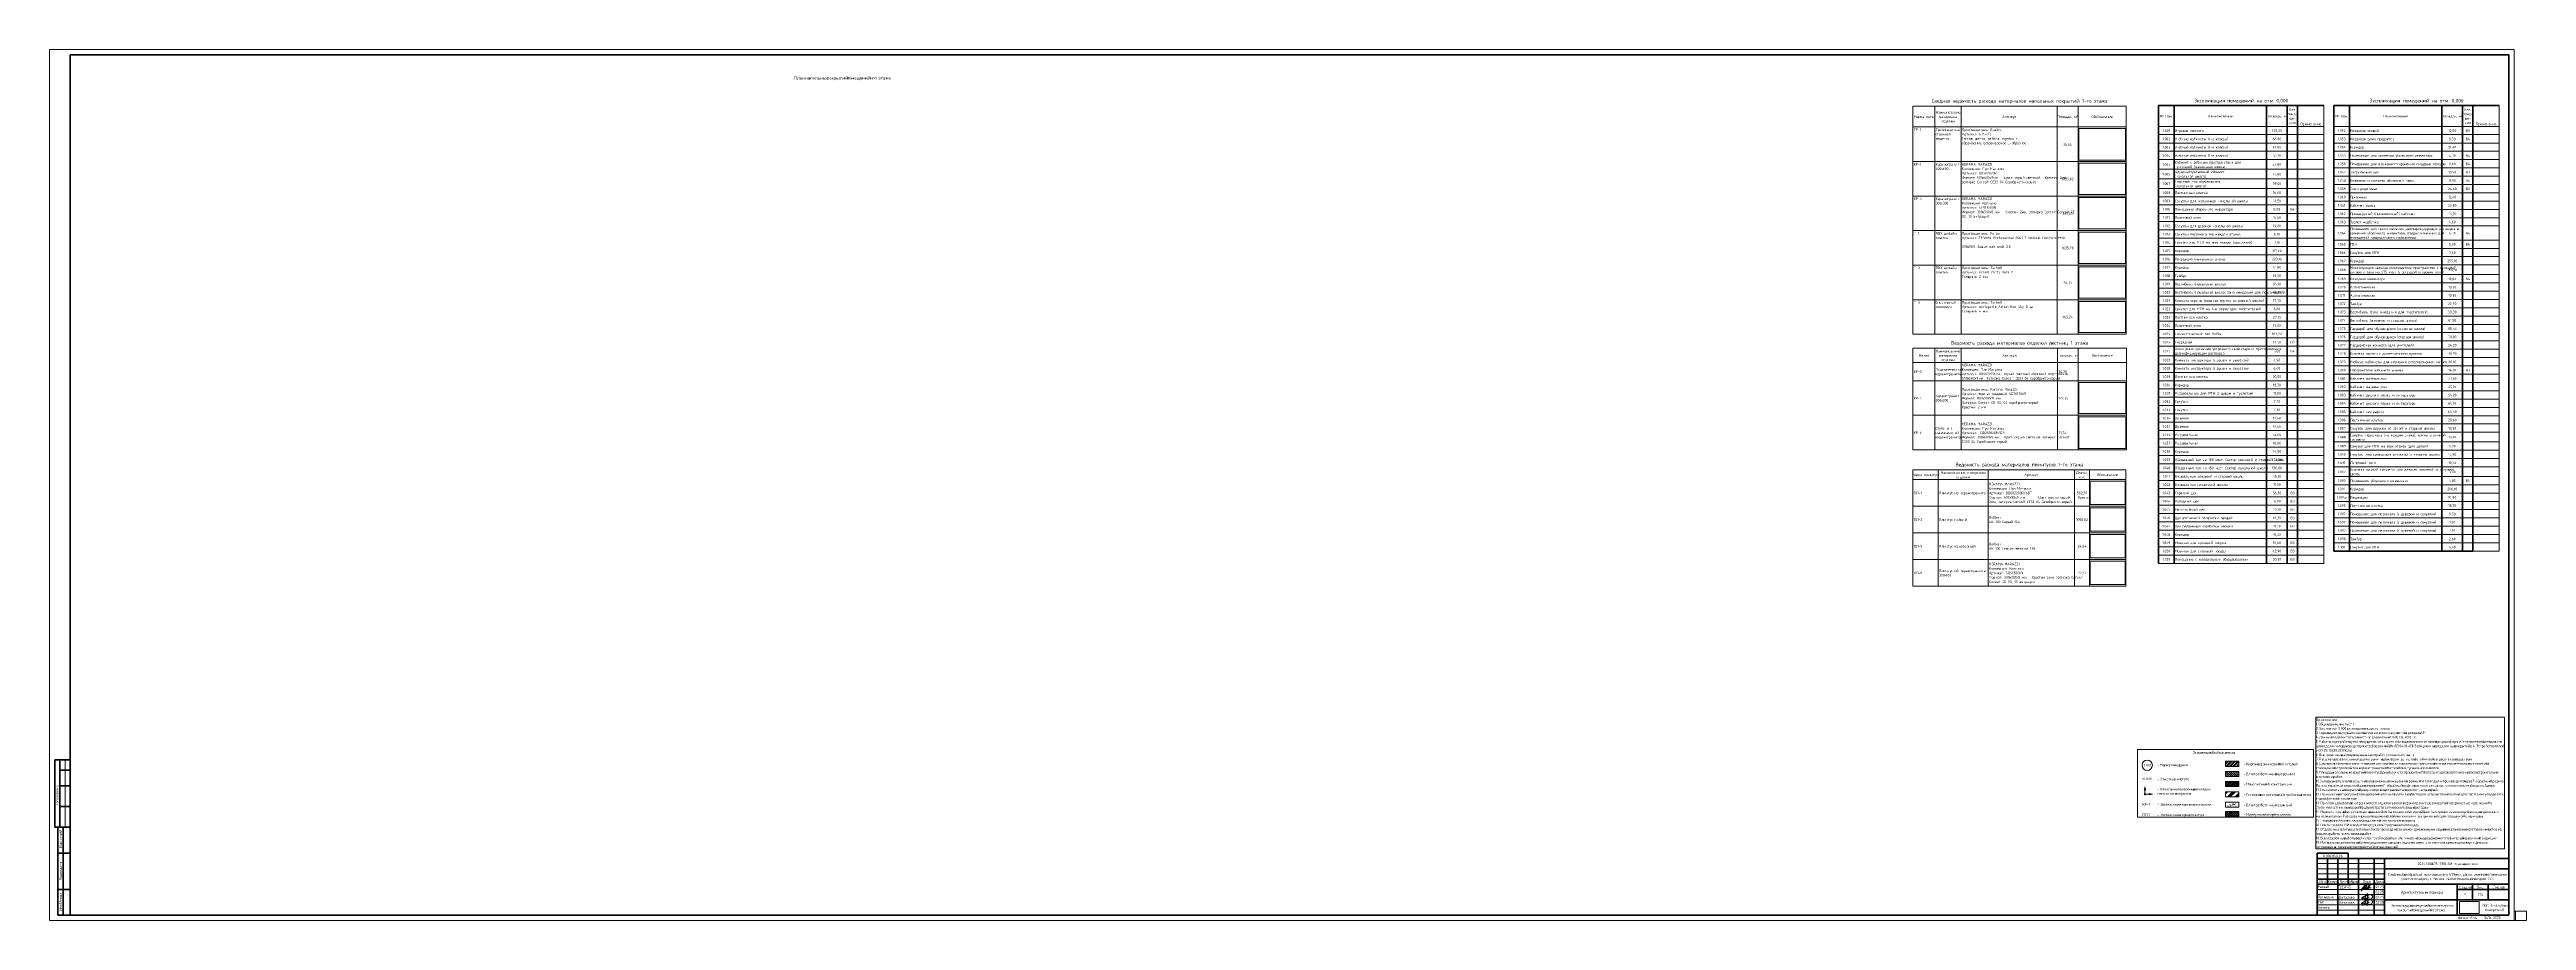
# Paper-space layout 'Layout1' of a CAD drawing. Header units: millimetres. Extents: x -2378 to 12, y 0 to 841.
# The model-space entities are those that its viewports show. They can reach past a viewport. Long polylines and large blocks are cut down to what shows.
import ezdxf

# ---------------------------------------------------------------- set-up
doc = ezdxf.new("R2010")
doc.units = ezdxf.units.MM
doc.linetypes.add('ADSK_Линия сетки', pattern=[2500, 2000, -250, 0, -250])
for name, color, linetype, lineweight in [('A-____-NOTE-TEXT', 131, 'Continuous', 9), ('A-DETL-____-OTLN', 90, 'Continuous', 9), ('A-DETL-____-THIN', 151, 'Continuous', 9), ('A-DETL-GENF-OTLN', 92, 'Continuous', 9), ('G-____-____-SCHD', 231, 'Continuous', 20), ('G-____-____-TEXT', 231, 'Continuous', 9), ('G-____-TTLB-OTLN', 6, 'Continuous', 30), ('G-____-TTLB-THIN', 151, 'Continuous', 20), ('G-XREF-____-OTLN', 8, 'Continuous', 9), ('S-GRID-____-OTLN', 1, 'Continuous', 9)]:
    doc.layers.add(name, color=color, linetype=linetype, lineweight=lineweight)
doc.layers.add('G-____-____-NPLT', color=191, linetype='Continuous')
doc.styles.add('GOST Common_1', font='GOST_Common.ttf', dxfattribs={"width": 0.9, "height": 250})
doc.styles.add('GOST Common_2', font='GOST_Common.ttf', dxfattribs={"width": 0.9, "height": 300})
doc.styles.add('GOST Common_3', font='GOST_Common.ttf', dxfattribs={"width": 0.9, "height": 2.5})
doc.styles.add('GOST Common_4', font='GOST_Common.ttf', dxfattribs={"width": 0.9, "height": 3.5})
doc.styles.add('ISOCPEUR_1', font='isocpeur.ttf', dxfattribs={"height": 250})
doc.styles.add('ISOCPEUR_2', font='isocpeur.ttf', dxfattribs={"height": 3})
picture_1 = doc.add_image_def('image1.png', size_in_pixel=(218, 133))
picture_2 = doc.add_image_def('image2.png', size_in_pixel=(538, 358))
picture_3 = doc.add_image_def('image3.png', size_in_pixel=(541, 363))
picture_4 = doc.add_image_def('image4.png', size_in_pixel=(819, 547))
picture_5 = doc.add_image_def('image5.png', size_in_pixel=(617, 414))
picture_6 = doc.add_image_def('image6.png', size_in_pixel=(817, 545))
picture_7 = doc.add_image_def('image7.png', size_in_pixel=(536, 360))
picture_8 = doc.add_image_def('image8.png', size_in_pixel=(1388, 937))
picture_9 = doc.add_image_def('image9.png', size_in_pixel=(1390, 934))
picture_10 = doc.add_image_def('image10.png', size_in_pixel=(1388, 936))
picture_11 = doc.add_image_def('image11.png', size_in_pixel=(1388, 935))
picture_12 = doc.add_image_def('image12.png', size_in_pixel=(618, 416))
picture_13 = doc.add_image_def('image13.png', size_in_pixel=(821, 550))

# ---------------------------------------------------------------- blocks, each defined once
blk = doc.blocks.new('SRG_Основная Надпись - Форма 3-3366636-Экспликация помещений_ План напольных покрытий помещений 1-го этажа')
at = {"layer": 'A-____-NOTE-TEXT', "lineweight": 20}
for p, q in [((-327, -113.5), (-327, -118.5)), ((-362, -133.5), (-362, -128.5)), ((-362, -128.5), (-342, -128.5)), ((-342, -133.5), (-362, -133.5)), ((-342, -133.5), (-342, -128.5)), ((-342, -128.5), (-327, -128.5)), ((-342, -128.5), (-342, -133.5)), ((-327, -133.5), (-342, -133.5)), ((-327, -123.5), (-327, -128.5)), ((-327, -128.5), (-327, -133.5))]:
    blk.add_line(p, q, dxfattribs=at)
at = {"layer": 'G-____-TTLB-OTLN', "lineweight": 50}
for p, q in [((-2550, 687.5), (-2550, -143.5)), ((-197, 687.5), (-2550, 687.5)), ((-197, -143.5), (-197, 687.5)), ((-2565, 6.5), (-2550, 6.5)), ((-2565, 6.5), (-2565, -58.5)), ((-2560, 6.5), (-2560, -58.5)), ((-2560, -3.5), (-2550, -3.5)), ((-2560, -18.5), (-2550, -18.5)), ((-2560, -38.5), (-2550, -38.5)), ((-2565, -58.5), (-2550, -58.5)), ((-2562, -58.5), (-2550, -58.5)), ((-2562, -58.5), (-2562, -143.5)), ((-2557, -58.5), (-2557, -143.5)), ((-2562, -83.5), (-2550, -83.5)), ((-382, -83.5), (-352, -83.5)), ((-382, -88.5), (-382, -83.5)), ((-382, -88.5), (-382, -143.5)), ((-197, -88.5), (-382, -88.5)), ((-352, -83.5), (-352, -88.5)), ((-327, -88.5), (-327, -143.5)), ((-317, -88.5), (-317, -143.5)), ((-2562, -118.5), (-2550, -118.5)), ((-197, -98.5), (-317, -98.5)), ((-247, -113.5), (-247, -143.5)), ((-197, -118.5), (-247, -118.5)), ((-232, -113.5), (-232, -128.5)), ((-217, -113.5), (-217, -128.5)), ((-197, -128.5), (-317, -128.5)), ((-2562, -143.5), (-2550, -143.5))]:
    blk.add_line(p, q, dxfattribs=at)
at = {"layer": 'G-____-TTLB-THIN'}
for p, q in [((-2570, 692.5), (-2570, -148.5)), ((-2570, 692.5), (-192, 692.5)), ((-192, 692.5), (-192, -148.5)), ((-2555, 6.5), (-2555, -58.5)), ((-317, -93.5), (-382, -93.5)), ((-317, -98.5), (-382, -98.5)), ((-192, -148.5), (-2570, -148.5))]:
    blk.add_line(p, q, dxfattribs=at)
at = {"layer": 'G-XREF-____-OTLN', "flags": 128}
for points in [[(-337.7, -132.2), (-338.1, -132.3), (-338.2, -132.5), (-338.4, -132.7), (-338.5, -132.9), (-338.5, -133.1), (-338.6, -133.3), (-338.5, -133.4), (-338.4, -133.5), (-338.3, -133.5), (-338.2, -133.6), (-338.1, -133.6), (-337.9, -133.6), (-337.7, -133.6), (-337.5, -133.6), (-337.4, -133.6), (-337.3, -133.6), (-337.2, -133.5), (-337, -133.4), (-336.9, -133.4), (-336.8, -133.3), (-336.6, -133.1), (-336.5, -133), (-336.4, -132.9), (-336.4, -132.8), (-336.3, -132.7), (-336.2, -132.6), (-336.2, -132.5), (-336.2, -132.4), (-336.2, -132.3), (-336.2, -132.2), (-336.3, -132.1), (-336.3, -132), (-336.4, -132), (-336.5, -131.9), (-336.6, -131.9), (-336.7, -131.9), (-336.8, -131.9), (-337, -131.8), (-337.2, -131.8), (-337.3, -131.8), (-337.4, -131.8), (-337.6, -131.8), (-337.8, -131.8), (-338.1, -131.8), (-338.3, -131.9), (-338.5, -131.9), (-338.7, -131.9), (-338.9, -131.9), (-339, -132), (-339.3, -132.1), (-339.1, -131.9), (-339, -131.8), (-338.8, -131.6), (-338.7, -131.6), (-338.4, -131.4), (-338.2, -131.2), (-338.1, -131.2), (-337.9, -131), (-337.4, -130.7), (-337.1, -130.6), (-336.8, -130.4), (-336.4, -130.1), (-336.1, -129.9), (-335.7, -129.6), (-335.3, -129.2), (-334.8, -128.9), (-334.5, -128.7), (-334.1, -128.4), (-333.7, -128), (-333.5, -127.7), (-333.3, -127.4), (-333.3, -127.4), (-334.3, -128.9), (-334.5, -129.2), (-334.7, -129.5), (-335, -129.9), (-335.2, -130.3), (-335.3, -130.7), (-335.5, -131.1), (-335.7, -131.5), (-335.8, -131.9), (-335.9, -132.3), (-335.9, -132.6), (-335.9, -132.8), (-335.9, -133), (-335.9, -133.1)], [(-336.5, -132.6), (-335.8, -132.5), (-335.5, -132.4), (-335.2, -132.5), (-335.1, -132.5)], [(-335.2, -132), (-335.3, -132.2), (-335.3, -132.4), (-335.4, -132.6), (-335.4, -132.9), (-335.4, -133), (-335.2, -133), (-335.2, -133), (-335.1, -133), (-335, -132.9), (-334.9, -132.8), (-334.8, -132.6), (-334.7, -132.4), (-334.6, -132.3), (-334.6, -132.5), (-334.7, -132.6), (-334.7, -132.8), (-334.7, -132.9), (-334.6, -133), (-334.6, -133), (-334.5, -133), (-334.4, -132.9), (-334.3, -132.8), (-334.3, -132.7), (-334.2, -132.6), (-334.1, -132.3), (-334.1, -132.5), (-334.1, -132.7), (-334.1, -132.9), (-334.1, -132.9), (-334, -132.9), (-333.9, -132.9), (-333.8, -132.8), (-333.7, -132.7), (-333.6, -132.6), (-333.6, -132.4), (-333.6, -132.7), (-333.6, -132.8), (-333.6, -132.9), (-333.5, -132.9), (-333.4, -132.9), (-333.4, -132.8), (-333.3, -132.7), (-333.3, -132.6), (-333.2, -132.4), (-333.3, -132.7), (-333.3, -132.8), (-333.2, -132.9), (-333.1, -132.9), (-333, -132.9), (-332.8, -132.9), (-332.7, -132.7), (-332.6, -132.5), (-332.7, -132.8), (-332.6, -132.9), (-332.5, -132.9), (-332.4, -132.8), (-332.3, -132.7), (-332.2, -132.9), (-332, -132.9), (-332, -132.7), (-331.9, -132.9), (-331.7, -133), (-331.7, -133), (-331.6, -132.8), (-331.6, -132.7), (-331.6, -132.8), (-331.5, -132.9), (-331.4, -132.9), (-331.4, -132.8), (-331.4, -132.7), (-331.3, -132.9), (-331.2, -133), (-331.2, -133), (-331.1, -133.1), (-330.9, -133.1), (-330.9, -133.1), (-330.7, -133.2), (-330.5, -133.1), (-330.2, -132.9), (-329.8, -132.6), (-329.5, -132.3), (-329.1, -131.9), (-328.7, -131.4), (-328.5, -130.9), (-328.5, -130.6), (-328.5, -130.3), (-328.7, -129.8), (-328.8, -129.5), (-329, -129.2), (-329.5, -129), (-329.9, -128.7), (-330.3, -128.5), (-330.8, -128.4), (-331.2, -128.4), (-331.5, -128.4), (-331.6, -128.4), (-331.9, -128.5), (-332.2, -128.6), (-332.7, -128.9), (-332.9, -129.1), (-333.2, -129.4), (-333.4, -129.8), (-333.5, -130.3), (-333.4, -130.6), (-333.1, -130.8), (-332.7, -131), (-332.4, -131), (-332, -131), (-331.9, -130.9)], [(-334.7, -133.7), (-334.4, -133.7), (-334.1, -133.7), (-333.7, -133.7), (-333.1, -133.8)], [(-334.2, -131.8), (-334, -131.8), (-333.9, -131.7), (-333.6, -131.7), (-333.3, -131.7), (-333.2, -131.8)]]:
    blk.add_lwpolyline(points, dxfattribs=at)
at = {"layer": 'G-____-TTLB-OTLN', "lineweight": 9, "char_height": 2.5, "attachment_point": 1, "rotation": 90, "style": 'GOST Common_3'}
for s, insert, width in [('Согласовано', (-2563.9, -37.1), 21.573), ('\\fGOST Common|b0|i0|c204|p34|;\\W.9;№', (-2560.6, -64.4), 3.319), ('инв', (-2560.6, -70.6), 5.844), ('. ', (-2560.6, -65.8), 1.732), ('. ', (-2560.6, -72), 1.732), ('Взам', (-2560.6, -78.9), 8.37), ('дата', (-2560.6, -99.4), 8.73), ('\\fGOST Common|b0|i0|c204|p34|;\\W.9; ', (-2560.6, -100.1), 0.938), ('Подп', (-2560.6, -109.8), 8.009), ('\\fGOST Common|b0|i0|c204|p34|;\\W.9;и', (-2560.6, -101.7), 1.948), ('. ', (-2560.6, -103.2), 1.732), ('\\fGOST Common|b0|i0|c204|p34|;\\W.9;№', (-2560.6, -132.8), 3.319), ('\\fGOST Common|b0|i0|c204|p34|;\\W.9; ', (-2560.6, -130.1), 0.938), ('Инв', (-2560.6, -139.2), 6.061), ('подл', (-2560.6, -129.3), 7.792), ('\\fGOST Common|b0|i0|c204|p34|;\\W.9;.', (-2560.6, -122.9), 0.794), ('. ', (-2560.6, -134.2), 1.732)]:
    blk.add_mtext(s, dxfattribs=dict(at, insert=insert, width=width))
at = {"layer": 'G-____-TTLB-OTLN', "lineweight": 9, "char_height": 2.5, "attachment_point": 1, "style": 'GOST Common_3'}
for s, insert, width in [('0.000=', (-376.2, -84.9), 10.534), ('Изм', (-379.9, -109.7), 6.133), ('\\fGOST Common|b0|i0|c204|p34|;\\W.9;.', (-374.8, -109.7), 0.794), ('\\fGOST Common|b0|i0|c204|p34|;\\W.9;.', (-331.5, -109.7), 0.794), ('Дата', (-325.8, -109.7), 9.235), ('Стадия', (-244.6, -115), 12.41), ('Лист', (-227.9, -115), 8.297), ('Листов', (-212.3, -115), 12.194), ('Формат', (-246.2, -144.7), 13.42), ('\\fGOST Common|b0|i0|c204|p34|;\\W.9; ', (-235.2, -144.7), 0.938), ('\\fGOST Common|b0|i0|c204|p34|;\\W.9;А', (-234.4, -144.7), 2.453), ('\\fGOST Common|b0|i0|c204|p34|;\\W.9;1', (-232.4, -144.7), 1.371), ('\\fGOST Common|b0|i0|c204|p34|;\\W.9;х', (-231.2, -144.7), 1.948), ('\\fGOST Common|b0|i0|c204|p34|;\\W.9;4', (-229.6, -144.7), 2.165), ('841 ', (-220.8, -144.5), 6.422), ('\\fGOST Common|b0|i0|c204|p34|;\\W.9;х', (-215.5, -144.5), 1.948), (' 2378', (-213.9, -144.5), 8.73)]:
    blk.add_mtext(s, dxfattribs=dict(at, insert=insert, width=width))
at = {"layer": 'G-____-TTLB-OTLN', "lineweight": 9, "insert": (-361.7, -129.9), "char_height": 2.5, "width": 17.533, "attachment_point": 1, "style": 'GOST Common_3', "bg_fill": 3, "box_fill_scale": 1.25, "bg_fill_color": 256, "bg_fill_true_color": 13158600, "bg_fill_transparency": 0}
blk.add_mtext('Шаталова', dxfattribs=at)
at = {"layer": 'A-____-NOTE-TEXT', "lineweight": 20}
for p, q in [((-362, -128.5), (-362, -123.5)), ((-362, -123.5), (-342, -123.5)), ((-342, -128.5), (-362, -128.5)), ((-342, -128.5), (-342, -123.5)), ((-342, -123.5), (-327, -123.5)), ((-342, -123.5), (-342, -128.5)), ((-327, -128.5), (-342, -128.5))]:
    blk.add_line(p, q, dxfattribs=at)
at = {"layer": 'G-____-TTLB-OTLN', "lineweight": 50}
blk.add_line((-2550, -143.5), (-197, -143.5), dxfattribs=at)
at = {"layer": 'G-XREF-____-OTLN', "flags": 128}
for points in [[(-337.7, -127.2), (-338.1, -127.3), (-338.2, -127.5), (-338.4, -127.7), (-338.5, -127.9), (-338.5, -128.1), (-338.6, -128.3), (-338.5, -128.4), (-338.4, -128.5), (-338.3, -128.5), (-338.2, -128.6), (-338.1, -128.6), (-337.9, -128.6), (-337.7, -128.6), (-337.5, -128.6), (-337.4, -128.6), (-337.3, -128.6), (-337.2, -128.5), (-337, -128.4), (-336.9, -128.4), (-336.8, -128.3), (-336.6, -128.1), (-336.5, -128), (-336.4, -127.9), (-336.4, -127.8), (-336.3, -127.7), (-336.2, -127.6), (-336.2, -127.5), (-336.2, -127.4), (-336.2, -127.3), (-336.2, -127.2), (-336.3, -127.1), (-336.3, -127), (-336.4, -127), (-336.5, -126.9), (-336.6, -126.9), (-336.7, -126.9), (-336.8, -126.9), (-337, -126.8), (-337.2, -126.8), (-337.3, -126.8), (-337.4, -126.8), (-337.6, -126.8), (-337.8, -126.8), (-338.1, -126.8), (-338.3, -126.9), (-338.5, -126.9), (-338.7, -126.9), (-338.9, -126.9), (-339, -127), (-339.3, -127.1), (-339.1, -126.9), (-339, -126.8), (-338.8, -126.6), (-338.7, -126.6), (-338.4, -126.4), (-338.2, -126.2), (-338.1, -126.2), (-337.9, -126), (-337.4, -125.7), (-337.1, -125.6), (-336.8, -125.4), (-336.4, -125.1), (-336.1, -124.9), (-335.7, -124.6), (-335.3, -124.2), (-334.8, -123.9), (-334.5, -123.7), (-334.1, -123.4), (-333.7, -123), (-333.5, -122.7), (-333.3, -122.4), (-333.3, -122.4), (-334.3, -123.9), (-334.5, -124.2), (-334.7, -124.5), (-335, -124.9), (-335.2, -125.3), (-335.3, -125.7), (-335.5, -126.1), (-335.7, -126.5), (-335.8, -126.9), (-335.9, -127.3), (-335.9, -127.6), (-335.9, -127.8), (-335.9, -128), (-335.9, -128.1)], [(-336.5, -127.6), (-335.8, -127.5), (-335.5, -127.4), (-335.2, -127.5), (-335.1, -127.5)], [(-335.2, -127), (-335.3, -127.2), (-335.3, -127.4), (-335.4, -127.6), (-335.4, -127.9), (-335.4, -128), (-335.2, -128), (-335.2, -128), (-335.1, -128), (-335, -127.9), (-334.9, -127.8), (-334.8, -127.6), (-334.7, -127.4), (-334.6, -127.3), (-334.6, -127.5), (-334.7, -127.6), (-334.7, -127.8), (-334.7, -127.9), (-334.6, -128), (-334.6, -128), (-334.5, -128), (-334.4, -127.9), (-334.3, -127.8), (-334.3, -127.7), (-334.2, -127.6), (-334.1, -127.3), (-334.1, -127.5), (-334.1, -127.7), (-334.1, -127.9), (-334.1, -127.9), (-334, -127.9), (-333.9, -127.9), (-333.8, -127.8), (-333.7, -127.7), (-333.6, -127.6), (-333.6, -127.4), (-333.6, -127.7), (-333.6, -127.8), (-333.6, -127.9), (-333.5, -127.9), (-333.4, -127.9), (-333.4, -127.8), (-333.3, -127.7), (-333.3, -127.6), (-333.2, -127.4), (-333.3, -127.7), (-333.3, -127.8), (-333.2, -127.9), (-333.1, -127.9), (-333, -127.9), (-332.8, -127.9), (-332.7, -127.7), (-332.6, -127.5), (-332.7, -127.8), (-332.6, -127.9), (-332.5, -127.9), (-332.4, -127.8), (-332.3, -127.7), (-332.2, -127.9), (-332, -127.9), (-332, -127.7), (-331.9, -127.9), (-331.7, -128), (-331.7, -128), (-331.6, -127.8), (-331.6, -127.7), (-331.6, -127.8), (-331.5, -127.9), (-331.4, -127.9), (-331.4, -127.8), (-331.4, -127.7), (-331.3, -127.9), (-331.2, -128), (-331.2, -128), (-331.1, -128.1), (-330.9, -128.1), (-330.9, -128.1), (-330.7, -128.2), (-330.5, -128.1), (-330.2, -127.9), (-329.8, -127.6), (-329.5, -127.3), (-329.1, -126.9), (-328.7, -126.4), (-328.5, -125.9), (-328.5, -125.6), (-328.5, -125.3), (-328.7, -124.8), (-328.8, -124.5), (-329, -124.2), (-329.5, -124), (-329.9, -123.7), (-330.3, -123.5), (-330.8, -123.4), (-331.2, -123.4), (-331.5, -123.4), (-331.6, -123.4), (-331.9, -123.5), (-332.2, -123.6), (-332.7, -123.9), (-332.9, -124.1), (-333.2, -124.4), (-333.4, -124.8), (-333.5, -125.3), (-333.4, -125.6), (-333.1, -125.8), (-332.7, -126), (-332.4, -126), (-332, -126), (-331.9, -125.9)], [(-334.7, -128.7), (-334.4, -128.7), (-334.1, -128.7), (-333.7, -128.7), (-333.1, -128.8)], [(-334.2, -126.8), (-334, -126.8), (-333.9, -126.7), (-333.6, -126.7), (-333.3, -126.7), (-333.2, -126.8)]]:
    blk.add_lwpolyline(points, dxfattribs=at)
at = {"layer": 'G-____-TTLB-OTLN', "lineweight": 9, "insert": (-361.7, -124.9), "char_height": 2.5, "width": 17.533, "attachment_point": 1, "style": 'GOST Common_3', "bg_fill": 3, "box_fill_scale": 1.25, "bg_fill_color": 256, "bg_fill_true_color": 13158600, "bg_fill_transparency": 0}
blk.add_mtext('Шаталова', dxfattribs=at)
at = {"layer": 'A-____-NOTE-TEXT', "lineweight": 20}
for p, q in [((-362, -118.5), (-362, -113.5)), ((-362, -113.5), (-342, -113.5)), ((-342, -118.5), (-362, -118.5)), ((-342, -118.5), (-342, -113.5)), ((-342, -113.5), (-327, -113.5)), ((-342, -113.5), (-342, -118.5)), ((-327, -118.5), (-342, -118.5))]:
    blk.add_line(p, q, dxfattribs=at)
at = {"layer": 'G-____-TTLB-THIN'}
for p, q in [((-317, -133.5), (-382, -133.5)), ((-317, -138.5), (-382, -138.5))]:
    blk.add_line(p, q, dxfattribs=at)
at = {"layer": 'G-XREF-____-OTLN'}
for points, knots in [([(-335.1, -112.9), (-335.1, -112.9), (-335.1, -112.9), (-335.1, -112.9), (-335, -112.9), (-335, -112.9), (-335, -112.9), (-335, -112.9), (-334.9, -112.9), (-334.9, -112.8), (-334.9, -112.8), (-334.9, -112.8), (-334.9, -112.8), (-334.9, -112.8), (-334.9, -112.8), (-334.9, -112.8), (-334.9, -112.8), (-334.9, -112.8), (-334.9, -112.8), (-334.9, -112.8), (-334.9, -112.8), (-334.9, -112.8), (-334.9, -112.8), (-334.9, -112.8), (-334.9, -112.8), (-334.9, -112.8), (-334.9, -112.8), (-334.9, -112.8), (-334.9, -112.8), (-334.9, -112.8), (-334.9, -112.8), (-334.9, -112.8), (-334.9, -112.8), (-334.9, -112.8), (-334.9, -112.8), (-334.9, -112.8), (-334.9, -112.8), (-334.9, -112.8), (-334.9, -112.8), (-334.9, -112.8), (-334.9, -112.8), (-334.9, -112.8), (-334.9, -112.8), (-334.9, -112.8), (-334.9, -112.8), (-334.9, -112.8), (-334.9, -112.8), (-334.9, -112.8), (-334.9, -112.8), (-335, -112.8), (-335, -112.8), (-335, -112.8), (-335, -112.8), (-335, -112.8), (-335, -112.9), (-335.1, -112.9), (-335.1, -112.9), (-335.2, -112.9), (-335.3, -113), (-335.4, -113.1), (-335.5, -113.2), (-335.6, -113.3), (-335.6, -113.4), (-335.7, -113.5), (-335.8, -113.6), (-335.8, -113.7), (-335.9, -113.8), (-336, -114), (-336.1, -114.2), (-336.2, -114.4), (-336.4, -114.8), (-336.6, -115.2), (-336.8, -115.6), (-337, -116.1), (-337.1, -116.6), (-337.4, -117.2), (-337.6, -117.7), (-337.9, -118.1), (-338, -118.4), (-338.2, -118.6), (-338.3, -118.8), (-338.4, -118.9), (-338.5, -119), (-338.5, -119.1), (-338.6, -119.2), (-338.7, -119.3), (-338.7, -119.3), (-338.7, -119.4), (-338.8, -119.5), (-338.8, -119.5), (-338.9, -119.6), (-339, -119.6), (-339, -119.6), (-339.1, -119.7), (-339.1, -119.7), (-339.2, -119.7), (-339.2, -119.7), (-339.3, -119.7), (-339.3, -119.7), (-339.3, -119.7), (-339.4, -119.7), (-339.4, -119.7), (-339.4, -119.7), (-339.4, -119.7), (-339.4, -119.6), (-339.4, -119.6), (-339.4, -119.6), (-339.4, -119.6), (-339.4, -119.6), (-339.4, -119.5), (-339.4, -119.5), (-339.4, -119.4), (-339.4, -119.2), (-339.3, -119), (-339.2, -118.8), (-339.2, -118.7), (-339.1, -118.6), (-339, -118.4), (-338.9, -118.2), (-338.7, -117.9), (-338.5, -117.5), (-338.2, -117.1), (-337.9, -116.8), (-337.6, -116.5), (-337.3, -116.3), (-337.1, -116), (-336.8, -115.8), (-336.5, -115.5), (-336.2, -115.3), (-335.9, -115.1), (-335.6, -114.9), (-335.4, -114.6), (-335.2, -114.4), (-335, -114.2), (-334.9, -114.1), (-334.8, -114), (-334.7, -113.9), (-334.7, -113.8), (-334.6, -113.7), (-334.6, -113.6), (-334.5, -113.5), (-334.5, -113.5), (-334.5, -113.5), (-334.5, -113.4), (-334.5, -113.4), (-334.4, -113.4), (-334.4, -113.3), (-334.4, -113.3), (-334.4, -113.3), (-334.4, -113.3), (-334.4, -113.2), (-334.4, -113.2), (-334.4, -113.2), (-334.4, -113.2), (-334.4, -113.2), (-334.4, -113.2), (-334.4, -113.2), (-334.4, -113.2), (-334.4, -113.2), (-334.4, -113.2), (-334.5, -113.2), (-334.5, -113.2), (-334.5, -113.2), (-334.5, -113.2), (-334.5, -113.2), (-334.5, -113.2), (-334.5, -113.2), (-334.5, -113.2), (-334.5, -113.2), (-334.6, -113.2), (-334.6, -113.2), (-334.7, -113.3), (-334.7, -113.3), (-334.7, -113.3), (-334.7, -113.4), (-334.8, -113.4), (-334.8, -113.5), (-334.9, -113.6), (-334.9, -113.7), (-335, -113.9), (-335.2, -114.2), (-335.4, -114.6), (-335.5, -115), (-335.6, -115.2), (-335.7, -115.4), (-335.8, -115.7), (-335.9, -115.9), (-336, -116.1), (-336.1, -116.3), (-336.3, -116.6), (-336.4, -116.8), (-336.4, -116.9), (-336.5, -117), (-336.6, -117.1), (-336.6, -117.2), (-336.7, -117.4), (-336.8, -117.6), (-336.9, -117.7), (-337, -117.9), (-337.1, -118), (-337.1, -118.1), (-337.1, -118.2), (-337.2, -118.3), (-337.2, -118.4), (-337.2, -118.4), (-337.3, -118.5), (-337.3, -118.5), (-337.3, -118.6), (-337.3, -118.6), (-337.3, -118.6), (-337.3, -118.6), (-337.3, -118.6), (-337.3, -118.7), (-337.3, -118.7), (-337.3, -118.7), (-337.3, -118.7), (-337.3, -118.7), (-337.3, -118.7), (-337.3, -118.7), (-337.3, -118.7), (-337.3, -118.7), (-337.3, -118.7), (-337.3, -118.7), (-337.3, -118.7), (-337.3, -118.7), (-337.3, -118.7), (-337.3, -118.7), (-337.3, -118.7), (-337.3, -118.7), (-337.3, -118.7), (-337.3, -118.7), (-337.3, -118.7), (-337.3, -118.7), (-337.3, -118.7), (-337.3, -118.7), (-337.3, -118.6), (-337.3, -118.6), (-337.3, -118.6), (-337.3, -118.6), (-337.2, -118.6), (-337.2, -118.6), (-337.2, -118.6), (-337.2, -118.6), (-337.2, -118.5), (-337.2, -118.5), (-337.1, -118.5), (-337.1, -118.4), (-337.1, -118.3), (-337, -118.3), (-337, -118.2), (-336.9, -118.1), (-336.9, -118), (-336.8, -117.9), (-336.8, -117.9), (-336.7, -117.8), (-336.6, -117.6), (-336.5, -117.4), (-336.4, -117.2), (-336.3, -117.1), (-336.3, -117), (-336.2, -116.9), (-336.1, -116.8), (-336.1, -116.7), (-336, -116.6), (-336, -116.5), (-335.9, -116.4), (-335.9, -116.4), (-335.9, -116.3), (-335.8, -116.3), (-335.8, -116.2), (-335.8, -116.2), (-335.8, -116.1), (-335.8, -116.1), (-335.8, -116.1), (-335.7, -116), (-335.7, -116), (-335.7, -116), (-335.7, -116), (-335.7, -116), (-335.7, -115.9), (-335.7, -115.9), (-335.7, -115.9), (-335.7, -115.9), (-335.7, -115.9), (-335.7, -115.9), (-335.7, -115.9), (-335.7, -115.9), (-335.7, -115.9), (-335.7, -115.9), (-335.7, -115.9), (-335.7, -115.9), (-335.7, -115.9), (-335.7, -115.9), (-335.7, -115.9), (-335.7, -115.9), (-335.7, -115.9), (-335.7, -115.9), (-335.7, -115.9), (-335.7, -115.9), (-335.7, -115.9), (-335.7, -115.9), (-335.7, -115.9), (-335.7, -115.9), (-335.7, -115.9), (-335.7, -115.9), (-335.7, -115.9), (-335.7, -115.9), (-335.7, -115.9), (-335.7, -115.9), (-335.7, -115.9), (-335.7, -115.9), (-335.7, -115.9), (-335.7, -115.9), (-335.7, -115.9), (-335.7, -115.9), (-335.7, -115.9), (-335.7, -115.9), (-335.7, -116), (-335.7, -116), (-335.7, -116), (-335.7, -116), (-335.7, -116), (-335.7, -116), (-335.8, -116), (-335.8, -116), (-335.8, -116), (-335.8, -116), (-335.8, -116.1), (-335.8, -116.1), (-335.8, -116.1), (-335.8, -116.2), (-335.9, -116.3), (-336, -116.5), (-336, -116.7), (-336.1, -116.9), (-336.1, -117), (-336.2, -117.1), (-336.2, -117.2), (-336.2, -117.2), (-336.2, -117.3), (-336.2, -117.3), (-336.2, -117.4), (-336.3, -117.4), (-336.3, -117.5), (-336.3, -117.5), (-336.3, -117.5), (-336.3, -117.5), (-336.3, -117.6), (-336.3, -117.6), (-336.4, -117.6), (-336.4, -117.7), (-336.4, -117.7), (-336.4, -117.7), (-336.4, -117.7), (-336.4, -117.8), (-336.4, -117.8), (-336.4, -117.8), (-336.4, -117.8), (-336.4, -117.8), (-336.4, -117.8), (-336.4, -117.8), (-336.4, -117.8), (-336.4, -117.8), (-336.4, -117.8), (-336.5, -117.9), (-336.5, -117.9), (-336.5, -117.9), (-336.5, -117.9), (-336.5, -117.9), (-336.5, -117.9), (-336.5, -117.9), (-336.5, -117.9), (-336.5, -117.9), (-336.5, -117.9), (-336.5, -117.9), (-336.5, -117.9), (-336.5, -117.9), (-336.5, -117.9), (-336.5, -117.9), (-336.5, -117.9), (-336.5, -117.9), (-336.5, -117.9), (-336.5, -117.9), (-336.5, -117.9), (-336.5, -117.9), (-336.5, -117.9), (-336.5, -117.9), (-336.5, -117.9), (-336.5, -117.9), (-336.5, -117.9), (-336.5, -117.9), (-336.5, -117.9), (-336.5, -117.9), (-336.5, -117.9), (-336.5, -117.9), (-336.5, -117.9), (-336.5, -117.9), (-336.5, -117.9), (-336.4, -117.9), (-336.4, -117.9), (-336.4, -117.9), (-336.4, -117.9), (-336.4, -117.9), (-336.4, -117.9), (-336.4, -117.9), (-336.4, -117.9), (-336.4, -117.9), (-336.4, -117.8), (-336.4, -117.8), (-336.4, -117.8), (-336.4, -117.8), (-336.4, -117.8), (-336.4, -117.8), (-336.4, -117.8), (-336.4, -117.8), (-336.4, -117.8), (-336.4, -117.7), (-336.3, -117.7), (-336.3, -117.7), (-336.3, -117.7), (-336.3, -117.7), (-336.3, -117.6), (-336.2, -117.6), (-336.1, -117.5), (-336.1, -117.5), (-336.1, -117.4), (-336, -117.4), (-336, -117.3), (-336, -117.2), (-335.9, -117.1), (-335.9, -117.1), (-335.9, -117), (-335.9, -117), (-335.9, -117), (-335.8, -116.9), (-335.8, -116.9), (-335.8, -116.9), (-335.8, -116.9), (-335.8, -116.8), (-335.8, -116.8), (-335.8, -116.8), (-335.8, -116.8), (-335.8, -116.8), (-335.8, -116.8), (-335.8, -116.8), (-335.8, -116.8), (-335.8, -116.7), (-335.8, -116.7), (-335.8, -116.7), (-335.8, -116.7), (-335.8, -116.7), (-335.8, -116.7), (-335.8, -116.7), (-335.8, -116.7), (-335.8, -116.7), (-335.7, -116.7), (-335.7, -116.7), (-335.7, -116.7), (-335.7, -116.7), (-335.7, -116.7), (-335.7, -116.7), (-335.7, -116.7), (-335.7, -116.7), (-335.7, -116.7), (-335.8, -116.7), (-335.8, -116.7), (-335.8, -116.7), (-335.8, -116.7), (-335.8, -116.7), (-335.8, -116.7), (-335.8, -116.7), (-335.8, -116.7), (-335.8, -116.7), (-335.8, -116.7), (-335.8, -116.7), (-335.8, -116.7), (-335.8, -116.7), (-335.8, -116.7), (-335.8, -116.7), (-335.8, -116.7), (-335.8, -116.7), (-335.8, -116.7), (-335.8, -116.7), (-335.8, -116.7), (-335.8, -116.7), (-335.8, -116.7), (-335.8, -116.8), (-335.8, -116.8), (-335.8, -116.8), (-335.8, -116.8), (-335.8, -116.8), (-335.8, -116.8), (-335.8, -116.8), (-335.8, -116.8), (-335.8, -116.8), (-335.8, -116.8), (-335.8, -116.8), (-335.8, -116.8), (-335.8, -116.8), (-335.8, -116.8), (-335.8, -116.9), (-335.8, -116.9), (-335.8, -116.9), (-335.9, -117), (-335.9, -117), (-336, -117.1), (-336, -117.2), (-336, -117.2), (-336, -117.2), (-336.1, -117.3), (-336.1, -117.4), (-336.1, -117.4), (-336.1, -117.5), (-336.2, -117.6), (-336.2, -117.6), (-336.2, -117.7), (-336.2, -117.7), (-336.2, -117.7), (-336.2, -117.8), (-336.2, -117.8), (-336.2, -117.8), (-336.2, -117.8), (-336.2, -117.8), (-336.2, -117.8), (-336.2, -117.9), (-336.2, -117.9), (-336.2, -117.9), (-336.2, -117.9), (-336.2, -117.9), (-336.2, -117.9), (-336.2, -117.9), (-336.2, -117.9), (-336.2, -117.9), (-336.2, -117.9), (-336.2, -117.9), (-336.2, -117.9), (-336.2, -117.9), (-336.2, -117.9), (-336.2, -117.9), (-336.2, -117.9), (-336.2, -117.9), (-336.2, -117.9), (-336.2, -117.9), (-336.1, -117.9), (-336.1, -117.9), (-336.1, -117.9), (-336.1, -117.8), (-336.1, -117.8), (-336, -117.8), (-336, -117.8), (-336, -117.8), (-336, -117.8), (-335.9, -117.7), (-335.9, -117.7), (-335.9, -117.6), (-335.8, -117.6), (-335.8, -117.5), (-335.8, -117.4), (-335.8, -117.4), (-335.7, -117.3), (-335.7, -117.3), (-335.7, -117.2), (-335.6, -117.2), (-335.6, -117.2), (-335.6, -117.1), (-335.6, -117.1), (-335.6, -117), (-335.5, -117), (-335.5, -117), (-335.5, -117), (-335.5, -116.9), (-335.5, -116.9), (-335.5, -116.9), (-335.5, -116.9), (-335.5, -116.9), (-335.5, -116.9), (-335.5, -116.9), (-335.5, -116.9), (-335.5, -116.9), (-335.5, -116.9), (-335.5, -116.9), (-335.5, -116.9), (-335.5, -116.9), (-335.5, -116.8), (-335.5, -116.8), (-335.5, -116.8), (-335.5, -116.8), (-335.5, -116.8), (-335.5, -116.8), (-335.5, -116.8), (-335.5, -116.8), (-335.5, -116.8), (-335.5, -116.8), (-335.5, -116.8), (-335.5, -116.8), (-335.5, -116.8), (-335.5, -116.8), (-335.5, -116.8), (-335.5, -116.8), (-335.5, -116.8), (-335.5, -116.8), (-335.5, -116.8), (-335.5, -116.8), (-335.5, -116.8), (-335.5, -116.9), (-335.5, -116.9), (-335.5, -116.9), (-335.5, -116.9), (-335.5, -116.9), (-335.5, -116.9), (-335.5, -116.9), (-335.5, -116.9), (-335.5, -116.9), (-335.5, -116.9), (-335.5, -116.9), (-335.5, -116.9), (-335.5, -116.9), (-335.5, -117), (-335.5, -117), (-335.5, -117), (-335.6, -117), (-335.6, -117.1), (-335.6, -117.2), (-335.7, -117.3), (-335.8, -117.4), (-335.8, -117.5), (-335.9, -117.5), (-335.9, -117.6), (-335.9, -117.7), (-335.9, -117.7), (-335.9, -117.7), (-336, -117.8), (-336, -117.8), (-336, -117.8), (-336, -117.8), (-336, -117.9), (-336, -117.9), (-336, -117.9), (-336, -117.9), (-336, -117.9), (-336, -117.9), (-336, -117.9), (-336, -117.9), (-336, -117.9), (-336, -117.9), (-336, -117.9), (-336, -117.9), (-336, -117.9), (-336, -117.9), (-336, -117.9), (-336, -117.9), (-336, -117.9), (-336, -117.9), (-336, -117.9), (-336, -117.9), (-336, -117.9), (-336, -117.9), (-336, -117.9), (-336, -117.9), (-336, -117.9), (-336, -117.9), (-336, -117.9), (-336, -117.9), (-336, -117.9), (-336, -117.9), (-336, -117.9), (-336, -117.9), (-336, -117.9), (-336, -117.9), (-336, -117.9), (-336, -117.9), (-336, -117.9), (-336, -117.9), (-336, -117.9), (-336, -117.9), (-335.9, -117.9), (-335.9, -117.9), (-335.9, -117.9), (-335.9, -117.9), (-335.9, -117.9), (-335.9, -117.9), (-335.9, -117.9), (-335.9, -117.9), (-335.9, -117.9), (-335.9, -117.8), (-335.8, -117.8), (-335.8, -117.8), (-335.7, -117.7), (-335.6, -117.6), (-335.6, -117.6), (-335.5, -117.5), (-335.4, -117.3), (-335.3, -117.1), (-335.1, -116.8), (-334.9, -116.5), (-334.7, -116.2), (-334.6, -115.9), (-334.4, -115.6), (-334.3, -115.4), (-334.2, -115.2), (-334.2, -115), (-334.1, -114.9), (-334, -114.6), (-333.9, -114.4), (-333.8, -114.2), (-333.7, -114), (-333.7, -113.9), (-333.6, -113.7), (-333.5, -113.6), (-333.4, -113.4), (-333.4, -113.3), (-333.3, -113.1), (-333.3, -113), (-333.3, -113), (-333.2, -112.9), (-333.2, -112.8), (-333.2, -112.7), (-333.2, -112.7), (-333.2, -112.6), (-333.2, -112.6), (-333.1, -112.5), (-333.1, -112.4), (-333.1, -112.4), (-333.1, -112.4), (-333.1, -112.4), (-333, -112.3), (-333, -112.3), (-333, -112.3), (-333, -112.3), (-333, -112.3), (-332.9, -112.3), (-332.9, -112.3), (-332.9, -112.3), (-332.9, -112.3), (-332.9, -112.3), (-332.9, -112.3), (-332.9, -112.3), (-332.9, -112.3), (-332.9, -112.3), (-332.9, -112.3), (-332.9, -112.3), (-332.9, -112.3), (-332.9, -112.3), (-332.9, -112.3), (-332.9, -112.3), (-332.9, -112.3), (-332.9, -112.3), (-332.9, -112.3), (-332.9, -112.3), (-332.9, -112.3), (-332.9, -112.3), (-332.9, -112.3), (-332.9, -112.3), (-332.9, -112.3), (-332.9, -112.3), (-332.9, -112.3), (-332.9, -112.3), (-332.9, -112.4), (-332.9, -112.4), (-332.9, -112.4), (-332.9, -112.4), (-332.9, -112.4), (-332.9, -112.4), (-332.9, -112.4), (-333, -112.4), (-333, -112.4), (-333, -112.4), (-333, -112.5), (-333, -112.5), (-333, -112.5), (-333, -112.5), (-333.1, -112.5), (-333.1, -112.6), (-333.1, -112.6), (-333.2, -112.7), (-333.2, -112.8), (-333.2, -112.9), (-333.3, -113), (-333.3, -113.1), (-333.4, -113.3), (-333.5, -113.5), (-333.7, -113.9), (-333.9, -114.3), (-334.1, -114.6), (-334.2, -114.9), (-334.3, -115.2), (-334.4, -115.5), (-334.5, -115.8), (-334.6, -116.1), (-334.7, -116.4), (-334.8, -116.7), (-334.9, -116.9), (-335, -117.1), (-335, -117.2), (-335.1, -117.3), (-335.1, -117.4), (-335.1, -117.5), (-335.2, -117.5), (-335.2, -117.6), (-335.2, -117.6), (-335.2, -117.6), (-335.2, -117.7), (-335.3, -117.7), (-335.3, -117.8), (-335.3, -117.8), (-335.3, -117.8), (-335.3, -117.9), (-335.3, -117.9), (-335.3, -117.9), (-335.3, -117.9), (-335.3, -117.9), (-335.3, -117.9), (-335.3, -117.9), (-335.3, -117.9), (-335.3, -117.9), (-335.3, -117.9), (-335.3, -117.9), (-335.3, -117.9), (-335.3, -117.9), (-335.3, -117.9), (-335.3, -117.9), (-335.3, -117.9), (-335.3, -117.9), (-335.3, -117.9), (-335.3, -117.9), (-335.3, -117.9), (-335.3, -117.9), (-335.3, -117.9), (-335.2, -117.9), (-335.2, -117.9), (-335.2, -117.9), (-335.2, -117.9), (-335.2, -117.9), (-335.2, -117.9), (-335.2, -117.9), (-335.2, -117.8), (-335.1, -117.8), (-335.1, -117.8), (-335.1, -117.8), (-335.1, -117.8), (-335.1, -117.8), (-335.1, -117.7), (-335.1, -117.7), (-335.1, -117.7), (-335, -117.6), (-335, -117.5), (-335, -117.5), (-335, -117.4), (-334.9, -117.4), (-334.9, -117.4), (-334.9, -117.3), (-334.9, -117.3), (-334.9, -117.3), (-334.8, -117.2), (-334.8, -117.2), (-334.8, -117.2), (-334.8, -117.2), (-334.8, -117.2), (-334.8, -117.2), (-334.8, -117.2), (-334.8, -117.2), (-334.8, -117.2), (-334.8, -117.2), (-334.8, -117.2), (-334.8, -117.2), (-334.8, -117.2), (-334.8, -117.2), (-334.8, -117.2), (-334.8, -117.2), (-334.8, -117.2), (-334.8, -117.2), (-334.8, -117.2), (-334.8, -117.1), (-334.8, -117.1), (-334.8, -117.1), (-334.8, -117.1), (-334.8, -117.1), (-334.8, -117.1), (-334.8, -117.1), (-334.8, -117.1), (-334.8, -117.1), (-334.8, -117.1), (-334.8, -117.1), (-334.8, -117.1), (-334.8, -117.1), (-334.8, -117.1), (-334.8, -117.1), (-334.8, -117.1), (-334.8, -117.1), (-334.8, -117.1), (-334.8, -117.1), (-334.8, -117.1), (-334.8, -117.1), (-334.8, -117.1), (-334.8, -117.1), (-334.8, -117.1), (-334.8, -117.1), (-334.8, -117.1), (-334.8, -117.1), (-334.8, -117.1), (-334.8, -117.1), (-334.8, -117.1), (-334.8, -117.1), (-334.8, -117.2), (-334.8, -117.2), (-334.8, -117.2), (-334.8, -117.2), (-334.8, -117.2), (-334.8, -117.2), (-334.8, -117.2), (-334.8, -117.2), (-334.8, -117.2), (-334.8, -117.2), (-334.8, -117.2), (-334.8, -117.2), (-334.8, -117.2), (-334.8, -117.2), (-334.9, -117.2), (-334.9, -117.2), (-334.9, -117.2), (-334.9, -117.3), (-334.9, -117.3), (-334.9, -117.3), (-334.9, -117.3), (-334.9, -117.4), (-334.9, -117.4), (-334.9, -117.4), (-334.9, -117.4), (-334.9, -117.4), (-335, -117.5), (-335, -117.5), (-335, -117.6), (-335, -117.6), (-335, -117.6), (-335, -117.6), (-335, -117.7), (-335, -117.7), (-335, -117.7), (-335, -117.7), (-335, -117.7), (-335, -117.8), (-335.1, -117.8), (-335.1, -117.8), (-335.1, -117.8), (-335.1, -117.8), (-335.1, -117.8), (-335.1, -117.8), (-335.1, -117.8), (-335.1, -117.8), (-335.1, -117.8), (-335.1, -117.8), (-335.1, -117.8), (-335.1, -117.8), (-335.1, -117.8), (-335.1, -117.8), (-335.1, -117.8), (-335.1, -117.8), (-335.1, -117.8), (-335.1, -117.8), (-335, -117.8), (-335, -117.8), (-335, -117.8), (-335, -117.8), (-335, -117.8), (-335, -117.8), (-335, -117.8), (-335, -117.8), (-335, -117.8), (-335, -117.8), (-335, -117.8), (-335, -117.8), (-335, -117.8), (-334.9, -117.7), (-334.9, -117.7), (-334.9, -117.7), (-334.9, -117.7), (-334.9, -117.6), (-334.8, -117.6), (-334.8, -117.5), (-334.8, -117.5), (-334.8, -117.5), (-334.8, -117.5), (-334.7, -117.4), (-334.7, -117.4), (-334.7, -117.4), (-334.7, -117.4), (-334.7, -117.4), (-334.7, -117.3), (-334.7, -117.3), (-334.7, -117.3), (-334.7, -117.3), (-334.7, -117.3), (-334.7, -117.3), (-334.7, -117.3), (-334.7, -117.3), (-334.7, -117.3), (-334.7, -117.3), (-334.7, -117.3), (-334.7, -117.3), (-334.7, -117.3), (-334.7, -117.3), (-334.7, -117.3), (-334.7, -117.3), (-334.7, -117.3), (-334.7, -117.3), (-334.7, -117.3), (-334.7, -117.3), (-334.7, -117.3), (-334.7, -117.3), (-334.7, -117.3), (-334.7, -117.3), (-334.7, -117.3), (-334.7, -117.3), (-334.7, -117.3), (-334.7, -117.3), (-334.7, -117.3), (-334.7, -117.3), (-334.7, -117.3), (-334.7, -117.3), (-334.7, -117.3), (-334.7, -117.3), (-334.7, -117.3), (-334.7, -117.3), (-334.7, -117.3), (-334.7, -117.3), (-334.7, -117.3), (-334.7, -117.3), (-334.7, -117.3), (-334.7, -117.3), (-334.7, -117.3), (-334.7, -117.4), (-334.7, -117.4), (-334.7, -117.4), (-334.7, -117.4), (-334.7, -117.4), (-334.8, -117.4), (-334.8, -117.4), (-334.8, -117.4), (-334.8, -117.5), (-334.8, -117.5), (-334.8, -117.5), (-334.8, -117.6), (-334.8, -117.6), (-334.8, -117.6), (-334.9, -117.7), (-334.9, -117.7), (-334.9, -117.7), (-334.9, -117.8), (-334.9, -117.8), (-334.9, -117.8), (-334.9, -117.8), (-334.9, -117.8), (-334.9, -117.9), (-334.9, -117.9), (-334.9, -117.9), (-334.9, -117.9), (-334.9, -117.9), (-334.9, -117.9), (-334.9, -117.9), (-334.9, -117.9), (-334.9, -117.9), (-334.8, -117.9), (-334.8, -117.9), (-334.8, -117.9), (-334.8, -117.9), (-334.8, -117.9), (-334.8, -117.9), (-334.8, -117.9), (-334.8, -117.8), (-334.8, -117.8), (-334.8, -117.8), (-334.8, -117.8), (-334.8, -117.8), (-334.7, -117.8), (-334.7, -117.7), (-334.7, -117.7), (-334.6, -117.6), (-334.6, -117.6), (-334.6, -117.5), (-334.6, -117.5), (-334.6, -117.5), (-334.5, -117.5), (-334.5, -117.4), (-334.5, -117.4), (-334.5, -117.4), (-334.5, -117.4), (-334.5, -117.4), (-334.5, -117.4), (-334.5, -117.4), (-334.5, -117.4), (-334.5, -117.4), (-334.5, -117.4), (-334.5, -117.4), (-334.5, -117.4), (-334.5, -117.4), (-334.5, -117.4), (-334.5, -117.4), (-334.5, -117.4), (-334.5, -117.4), (-334.5, -117.4), (-334.5, -117.4), (-334.5, -117.4), (-334.5, -117.4), (-334.5, -117.4), (-334.5, -117.4), (-334.5, -117.4), (-334.5, -117.4), (-334.5, -117.4), (-334.5, -117.4), (-334.5, -117.4), (-334.5, -117.4), (-334.5, -117.4), (-334.5, -117.4), (-334.5, -117.4), (-334.5, -117.4), (-334.5, -117.4), (-334.5, -117.4), (-334.5, -117.4), (-334.5, -117.4), (-334.5, -117.4), (-334.5, -117.4), (-334.5, -117.4), (-334.5, -117.4), (-334.5, -117.4), (-334.5, -117.4), (-334.5, -117.4), (-334.5, -117.4), (-334.5, -117.4), (-334.5, -117.4), (-334.5, -117.4), (-334.5, -117.4), (-334.5, -117.4), (-334.5, -117.4), (-334.5, -117.4), (-334.5, -117.4), (-334.5, -117.4), (-334.5, -117.4), (-334.5, -117.4), (-334.5, -117.4), (-334.5, -117.4), (-334.5, -117.4), (-334.5, -117.4), (-334.6, -117.4), (-334.6, -117.5), (-334.6, -117.5), (-334.6, -117.5), (-334.6, -117.5), (-334.6, -117.6), (-334.6, -117.6), (-334.6, -117.6), (-334.7, -117.6), (-334.7, -117.7), (-334.7, -117.7), (-334.7, -117.7), (-334.7, -117.7), (-334.7, -117.7), (-334.7, -117.7), (-334.7, -117.8), (-334.7, -117.8), (-334.7, -117.8), (-334.7, -117.8), (-334.7, -117.8), (-334.7, -117.8), (-334.7, -117.8), (-334.6, -117.8), (-334.6, -117.8), (-334.6, -117.8), (-334.6, -117.8), (-334.6, -117.8), (-334.6, -117.8), (-334.6, -117.8), (-334.6, -117.8), (-334.6, -117.8), (-334.5, -117.8), (-334.4, -117.8), (-334.3, -117.7), (-334.2, -117.7), (-334, -117.6), (-333.9, -117.5), (-333.8, -117.4), (-333.7, -117.3), (-333.6, -117.1), (-333.4, -116.9), (-333.2, -116.7), (-333, -116.4), (-332.9, -116.2), (-332.8, -116), (-332.7, -115.8), (-332.6, -115.6), (-332.5, -115.4), (-332.4, -115.2), (-332.2, -115.1), (-332.1, -114.9), (-332.1, -114.8), (-332, -114.7), (-331.9, -114.6), (-331.9, -114.6), (-331.8, -114.5), (-331.8, -114.5), (-331.8, -114.4), (-331.8, -114.4), (-331.8, -114.4), (-331.8, -114.4), (-331.8, -114.4), (-331.8, -114.4), (-331.8, -114.4), (-331.8, -114.3), (-331.8, -114.3), (-331.8, -114.3), (-331.8, -114.3), (-331.8, -114.3), (-331.8, -114.3), (-331.8, -114.3), (-331.8, -114.3), (-331.8, -114.3), (-331.8, -114.3), (-331.8, -114.3), (-331.8, -114.3), (-331.8, -114.3), (-331.8, -114.3), (-331.8, -114.3), (-331.8, -114.3), (-331.9, -114.3), (-331.9, -114.3), (-331.9, -114.3), (-331.9, -114.3), (-331.9, -114.3), (-331.9, -114.3), (-332, -114.4), (-332, -114.4), (-332, -114.5), (-332, -114.5), (-332.1, -114.6), (-332.1, -114.6), (-332.2, -114.8), (-332.3, -115), (-332.4, -115.2), (-332.5, -115.4), (-332.7, -115.7), (-332.8, -116), (-332.9, -116.2), (-333, -116.5), (-333.1, -116.8), (-333.2, -117.1), (-333.3, -117.3), (-333.3, -117.4), (-333.4, -117.5), (-333.4, -117.6), (-333.4, -117.7), (-333.4, -117.7), (-333.5, -117.8), (-333.5, -117.8), (-333.5, -117.9), (-333.5, -117.9), (-333.5, -117.9), (-333.5, -117.9), (-333.5, -118), (-333.5, -118), (-333.5, -118), (-333.5, -118), (-333.5, -118), (-333.5, -118), (-333.5, -118), (-333.5, -118), (-333.5, -118), (-333.5, -118), (-333.5, -118), (-333.4, -118), (-333.4, -118), (-333.4, -118), (-333.4, -118), (-333.4, -118), (-333.4, -118), (-333.4, -118), (-333.4, -118), (-333.4, -118), (-333.3, -118), (-333.3, -118), (-333.3, -118), (-333.3, -118), (-333.3, -117.9), (-333.2, -117.9), (-333.2, -117.9), (-333.1, -117.8), (-333.1, -117.8), (-333.1, -117.7), (-333, -117.7), (-333, -117.6), (-333, -117.6), (-333, -117.6), (-333, -117.5), (-332.9, -117.5), (-332.9, -117.5), (-332.9, -117.5), (-332.9, -117.5), (-332.9, -117.4), (-332.9, -117.4), (-332.9, -117.4), (-332.9, -117.4), (-332.9, -117.4), (-332.9, -117.4), (-332.9, -117.4), (-332.9, -117.4), (-332.9, -117.4), (-332.9, -117.4), (-332.9, -117.4), (-332.9, -117.4), (-332.9, -117.4), (-332.9, -117.4), (-332.9, -117.4), (-332.9, -117.4), (-332.9, -117.4), (-332.9, -117.4), (-332.9, -117.4), (-332.9, -117.4), (-332.9, -117.4), (-332.9, -117.4), (-332.9, -117.4), (-332.9, -117.4), (-332.9, -117.4), (-332.9, -117.4), (-332.9, -117.4), (-332.9, -117.4), (-332.9, -117.4), (-332.9, -117.4), (-332.9, -117.4), (-332.9, -117.4), (-332.9, -117.4), (-332.9, -117.4), (-332.9, -117.4), (-332.9, -117.4), (-332.9, -117.4), (-333, -117.4), (-333, -117.5), (-333, -117.5), (-333, -117.5), (-333, -117.6), (-333, -117.6), (-333, -117.7), (-333, -117.7), (-333, -117.7), (-333, -117.7), (-333, -117.8), (-333, -117.8), (-333, -117.8), (-333, -117.8), (-333, -117.8), (-333, -117.8), (-332.9, -117.8), (-332.9, -117.8), (-332.9, -117.8), (-332.9, -117.9), (-332.9, -117.9), (-332.9, -117.9), (-332.9, -117.8), (-332.9, -117.8), (-332.8, -117.8), (-332.8, -117.8), (-332.8, -117.8), (-332.8, -117.8), (-332.8, -117.7), (-332.8, -117.7), (-332.7, -117.6), (-332.7, -117.6), (-332.7, -117.5), (-332.7, -117.5), (-332.6, -117.4), (-332.6, -117.3), (-332.6, -117.2), (-332.6, -117.2), (-332.6, -117.2), (-332.6, -117.1), (-332.5, -117.1), (-332.5, -117.1), (-332.5, -117.1), (-332.5, -117), (-332.5, -117), (-332.5, -117), (-332.5, -117), (-332.5, -117), (-332.5, -117), (-332.5, -117), (-332.5, -117), (-332.5, -117), (-332.5, -117), (-332.5, -117), (-332.5, -117), (-332.5, -117), (-332.5, -117), (-332.5, -117), (-332.5, -117), (-332.5, -117), (-332.5, -117), (-332.5, -117), (-332.5, -117), (-332.5, -117), (-332.5, -117), (-332.5, -117), (-332.5, -117), (-332.5, -117), (-332.5, -117), (-332.5, -117), (-332.5, -117), (-332.5, -117), (-332.5, -117), (-332.5, -117), (-332.5, -117), (-332.5, -117), (-332.6, -117), (-332.6, -117), (-332.6, -117), (-332.6, -117), (-332.6, -117), (-332.6, -117.1), (-332.6, -117.1), (-332.6, -117.1), (-332.6, -117.1), (-332.6, -117.1), (-332.6, -117.1), (-332.6, -117.1), (-332.6, -117.2), (-332.6, -117.2), (-332.6, -117.2), (-332.6, -117.3), (-332.6, -117.4), (-332.6, -117.4), (-332.6, -117.4), (-332.7, -117.5), (-332.7, -117.5), (-332.7, -117.5), (-332.7, -117.6), (-332.7, -117.6), (-332.7, -117.6), (-332.7, -117.7), (-332.7, -117.7), (-332.7, -117.7), (-332.7, -117.7), (-332.7, -117.7), (-332.7, -117.7), (-332.7, -117.7), (-332.7, -117.7), (-332.7, -117.7), (-332.7, -117.7), (-332.7, -117.7), (-332.7, -117.7), (-332.6, -117.7), (-332.6, -117.7), (-332.6, -117.7), (-332.5, -117.7), (-332.5, -117.7), (-332.5, -117.7), (-332.4, -117.7), (-332.4, -117.6), (-332.4, -117.6), (-332.4, -117.5), (-332.3, -117.4), (-332.3, -117.4), (-332.3, -117.3), (-332.3, -117.2), (-332.3, -117), (-332.3, -116.9), (-332.2, -116.8), (-332.2, -116.7), (-332.2, -116.6), (-332.1, -116.5), (-332.1, -116.3), (-332, -116.2), (-331.9, -116), (-331.8, -115.7), (-331.6, -115.4), (-331.5, -115.1), (-331.3, -114.8), (-331.1, -114.6), (-330.9, -114.3), (-330.8, -114), (-330.7, -113.9), (-330.6, -113.7), (-330.4, -113.6), (-330.2, -113.4), (-330.1, -113.2), (-330, -113.1), (-329.9, -113.1), (-329.9, -113.1), (-329.9, -113.1), (-329.9, -113.1), (-329.9, -113.1), (-329.9, -113.1), (-329.9, -113.1), (-329.8, -113.1), (-329.8, -113.1), (-329.8, -113.1), (-329.8, -113.1), (-329.8, -113.1), (-329.8, -113.1), (-329.8, -113.1), (-329.8, -113.1), (-329.8, -113.1), (-329.8, -113.1), (-329.8, -113.1), (-329.8, -113.1), (-329.8, -113.1), (-329.8, -113.1), (-329.8, -113.1), (-329.8, -113.1), (-329.8, -113.1), (-329.8, -113.1), (-329.8, -113.1), (-329.8, -113.1), (-329.8, -113.1), (-329.8, -113.1), (-329.8, -113.1), (-329.8, -113.1), (-329.8, -113.1), (-329.8, -113.1), (-329.8, -113.1), (-329.8, -113.1), (-329.8, -113.1), (-329.8, -113.1), (-329.8, -113.1), (-329.8, -113.1), (-329.8, -113.1), (-329.8, -113.1), (-329.8, -113.1), (-329.8, -113.1), (-329.8, -113.1), (-329.8, -113.1), (-329.8, -113.1), (-329.9, -113.1), (-329.9, -113.1), (-329.9, -113.2), (-329.9, -113.2), (-329.9, -113.2), (-329.9, -113.2), (-330, -113.2), (-330, -113.3), (-330, -113.3), (-330.1, -113.4), (-330.1, -113.4), (-330.2, -113.5), (-330.2, -113.5), (-330.3, -113.6), (-330.4, -113.7), (-330.5, -113.8), (-330.6, -114), (-330.8, -114.3), (-331, -114.7), (-331.3, -115.1), (-331.6, -115.5), (-331.9, -116), (-332.2, -116.4), (-332.6, -116.8), (-332.8, -117.1), (-333, -117.3), (-333, -117.4), (-333.1, -117.4), (-333.1, -117.5)], [0, 0, 0, 0, 0.306439, 0.612878, 0.919317, 1.225756, 1.358841, 1.491926, 1.62501, 1.758095, 1.891179, 1.957722, 2.024264, 2.090806, 2.124077, 2.157349, 2.19062, 2.207255, 2.223891, 2.240526, 2.257162, 2.273798, 2.282115, 2.290433, 2.297733, 2.305033, 2.312334, 2.319634, 2.323284, 2.326934, 2.330584, 2.334234, 2.341534, 2.348834, 2.356134, 2.363434, 2.378034, 2.392635, 2.407235, 2.421835, 2.436435, 2.465636, 2.494836, 2.524036, 2.582437, 2.640838, 2.699239, 2.75764, 2.81604, 2.874441, 2.991243, 3.108044, 3.224846, 3.458449, 3.692052, 3.925655, 4.159259, 5.166674, 6.17409, 7.181506, 8.188921, 9.196337, 10.203753, 11.211168, 12.218584, 13.130134, 14.041684, 15.864784, 17.687884, 19.510984, 23.157184, 26.803384, 31.101635, 35.399887, 39.698139, 43.99639, 49.970679, 52.957824, 55.944969, 58.484295, 59.753959, 61.023622, 62.293285, 63.562949, 64.19778, 64.832612, 65.467444, 66.102275, 66.617803, 67.133331, 68.164386, 68.679914, 69.195441, 69.710969, 70.226497, 70.553977, 70.881458, 71.208939, 71.536419, 71.8639, 72.02764, 72.191381, 72.355121, 72.518861, 72.682602, 72.846342, 73.061108, 73.275873, 73.490638, 73.705404, 74.134935, 74.564466, 76.303944, 78.043423, 79.782902, 80.652641, 81.522381, 83.281228, 85.040076, 88.557771, 92.075466, 95.593161, 100.682146, 103.226638, 105.77113, 109.00824, 112.245351, 115.482461, 118.719571, 121.375544, 124.031516, 126.687488, 129.343461, 131.291494, 133.239527, 134.213544, 135.18756, 136.161577, 137.135593, 137.690316, 138.245038, 138.79976, 139.077121, 139.354482, 139.631843, 139.909204, 140.186565, 140.463926, 140.602606, 140.741287, 140.879967, 141.018648, 141.087988, 141.157328, 141.226668, 141.296009, 141.365349, 141.434689, 141.504029, 141.57337, 141.614085, 141.654801, 141.695516, 141.736232, 141.817663, 141.899094, 142.061956, 142.224819, 142.406454, 142.588089, 142.951358, 143.468724, 143.986089, 144.244772, 144.503454, 145.020819, 145.927956, 146.835092, 147.742229, 148.649365, 152.364986, 156.080607, 159.796227, 161.654038, 163.511848, 165.562939, 167.614029, 169.66512, 171.716211, 173.767302, 175.818392, 176.843938, 177.869483, 178.895029, 179.920574, 181.5272, 183.133826, 184.740453, 186.347079, 187.150392, 187.953705, 188.757018, 189.560331, 190.363644, 191.166957, 191.568614, 191.970271, 192.371927, 192.572755, 192.773584, 192.823517, 192.87345, 192.923383, 192.973315, 192.998282, 193.023248, 193.035732, 193.048215, 193.060698, 193.073181, 193.079423, 193.085665, 193.091906, 193.098148, 193.110631, 193.123114, 193.135598, 193.148081, 193.173047, 193.198014, 193.22298, 193.247947, 193.272913, 193.322846, 193.372779, 193.422712, 193.472645, 193.572511, 193.672377, 193.772242, 193.872108, 193.971974, 194.171706, 194.371438, 194.827161, 195.282884, 195.738607, 196.19433, 197.105776, 198.017222, 198.816039, 199.614856, 200.413672, 200.813081, 201.212489, 203.522221, 205.831952, 206.986818, 208.141684, 209.29655, 210.451416, 211.606282, 212.761147, 213.33858, 213.916013, 214.493446, 215.070879, 215.648312, 216.225745, 216.803178, 217.091894, 217.380611, 217.669327, 217.958044, 218.24676, 218.535477, 218.679835, 218.824193, 218.968551, 219.11291, 219.185089, 219.257268, 219.329447, 219.401626, 219.473805, 219.509895, 219.545984, 219.582074, 219.600119, 219.618163, 219.636208, 219.645231, 219.654253, 219.663275, 219.672298, 219.68132, 219.690343, 219.692565, 219.694788, 219.699233, 219.708124, 219.717014, 219.725905, 219.743686, 219.761468, 219.779249, 219.79703, 219.832593, 219.868156, 219.903718, 219.974844, 220.045969, 220.117094, 220.188219, 220.259344, 220.401595, 220.47272, 220.543845, 220.686096, 220.828346, 220.870536, 220.912725, 220.954914, 220.997104, 221.075945, 221.154786, 221.242329, 221.329872, 221.609262, 221.888652, 222.527695, 223.166739, 225.835989, 227.170614, 228.505239, 229.839864, 230.507176, 231.174489, 231.841801, 232.175457, 232.509114, 232.84277, 233.176426, 233.843739, 234.045573, 234.247408, 234.449243, 234.651078, 234.906265, 235.161453, 235.416641, 235.671829, 235.927016, 236.182204, 236.309798, 236.437392, 236.564986, 236.692579, 236.820173, 236.88397, 236.947767, 237.011564, 237.075361, 237.10726, 237.139158, 237.171056, 237.187006, 237.202955, 237.218904, 237.234853, 237.250803, 237.266752, 237.274726, 237.282701, 237.290676, 237.294663, 237.29865, 237.302638, 237.304631, 237.306625, 237.308619, 237.310612, 237.312606, 237.3146, 237.316593, 237.31759, 237.318587, 237.320581, 237.322574, 237.324568, 237.326561, 237.328555, 237.330549, 237.334536, 237.338523, 237.342511, 237.346498, 237.354473, 237.362447, 237.370422, 237.378396, 237.394346, 237.410295, 237.426244, 237.458143, 237.490041, 237.52194, 237.585737, 237.649533, 237.71333, 237.777127, 237.840924, 237.968518, 238.096112, 238.223706, 238.478894, 238.734081, 238.763552, 238.793023, 238.851965, 238.96985, 239.887768, 240.805687, 241.264647, 241.723606, 242.182565, 242.641525, 243.478478, 244.315431, 244.733908, 245.152384, 245.570861, 245.989338, 246.407814, 246.617053, 246.826291, 247.035529, 247.244768, 247.454006, 247.663244, 247.767863, 247.872483, 247.977102, 248.081721, 248.13403, 248.18634, 248.23865, 248.290959, 248.317114, 248.343269, 248.369423, 248.395578, 248.408656, 248.421733, 248.43481, 248.441349, 248.447888, 248.460965, 248.467504, 248.474043, 248.477312, 248.480581, 248.483851, 248.48712, 248.490389, 248.493659, 248.496928, 248.500197, 248.506736, 248.513275, 248.519814, 248.526352, 248.532891, 248.53943, 248.545968, 248.552507, 248.565584, 248.578662, 248.591739, 248.604817, 248.657126, 248.709436, 248.761745, 248.814055, 248.866364, 248.918674, 248.970984, 249.023293, 249.127912, 249.232532, 249.337151, 249.350724, 249.364297, 249.391443, 249.41859, 249.445736, 249.500029, 249.554322, 249.662907, 249.771493, 249.903318, 250.035143, 250.314951, 250.594759, 251.422717, 252.250676, 252.664655, 253.078634, 253.492614, 253.906593, 254.566056, 255.225519, 255.884981, 256.544444, 256.874176, 257.203907, 257.533639, 257.86337, 258.028236, 258.193102, 258.357967, 258.522833, 258.605266, 258.687699, 258.770132, 258.852564, 258.893781, 258.934997, 258.976214, 259.01743, 259.058647, 259.099863, 259.141079, 259.182296, 259.200529, 259.218761, 259.255227, 259.291692, 259.328157, 259.364623, 259.401088, 259.474019, 259.61988, 259.765742, 259.911603, 260.057464, 260.349187, 260.540205, 260.731222, 260.92224, 261.113257, 261.597826, 262.082395, 262.581153, 263.079911, 263.57867, 264.077428, 264.576186, 265.074944, 265.573702, 266.07246, 266.709654, 267.028252, 267.346849, 267.665446, 267.984044, 268.302641, 268.621238, 268.949385, 269.113459, 269.277533, 269.441606, 269.60568, 269.687717, 269.769754, 269.851791, 269.933827, 269.974846, 270.015864, 270.056883, 270.097901, 270.11841, 270.13892, 270.159429, 270.179938, 270.190193, 270.200447, 270.210702, 270.220956, 270.231211, 270.241466, 270.261975, 270.272229, 270.282484, 270.302993, 270.323502, 270.344012, 270.364521, 270.38503, 270.426049, 270.467067, 270.508085, 270.549104, 270.590122, 270.672159, 270.754196, 270.795214, 270.836233, 270.91827, 271.082343, 271.246417, 271.2652, 271.283984, 271.321551, 271.359118, 271.396685, 271.471819, 271.546953, 271.622334, 271.697716, 271.88304, 272.068363, 273.503817, 274.93927, 275.656997, 276.374724, 277.092451, 277.810178, 278.305741, 278.553523, 278.801304, 279.049086, 279.296868, 279.54465, 279.668541, 279.792431, 279.916322, 280.040213, 280.164104, 280.226049, 280.287995, 280.34994, 280.380913, 280.411886, 280.427372, 280.442858, 280.458345, 280.466088, 280.473831, 280.481574, 280.489317, 280.497061, 280.504804, 280.512547, 280.52029, 280.528033, 280.531905, 280.533841, 280.535777, 280.539648, 280.54352, 280.551263, 280.559006, 280.566749, 280.574492, 280.582236, 280.597722, 280.628695, 280.659667, 280.69064, 280.721613, 280.783558, 280.845504, 280.907449, 280.969395, 281.03134, 281.155231, 281.279122, 281.403013, 281.526903, 281.774685, 281.791859, 281.809032, 281.843378, 281.912072, 282.015151, 283.263848, 283.888196, 284.512545, 285.136893, 285.761242, 287.009939, 289.780455, 292.550972, 295.321488, 298.092004, 300.862521, 303.633037, 306.403554, 307.788812, 309.17407, 310.620927, 312.067785, 314.9615, 316.408357, 317.855215, 319.302072, 320.748929, 322.105748, 323.462567, 324.819386, 326.176205, 326.854614, 327.533023, 328.211433, 328.889842, 329.568252, 329.907456, 330.246661, 330.92507, 331.60348, 332.090392, 332.333848, 332.577304, 332.820759, 333.064215, 333.307671, 333.551127, 333.672855, 333.794583, 333.916311, 334.038039, 334.098903, 334.159767, 334.220631, 334.281495, 334.342359, 334.372791, 334.403223, 334.433655, 334.448871, 334.464087, 334.479303, 334.494519, 334.502127, 334.509735, 334.524951, 334.540167, 334.555383, 334.585815, 334.616247, 334.646679, 334.677111, 334.707543, 334.768407, 334.829271, 334.890135, 335.011863, 335.133591, 335.255319, 335.377047, 335.498775, 335.571949, 335.645124, 335.718299, 335.791473, 335.937823, 336.084172, 336.192696, 336.30122, 336.518269, 337.172688, 337.499897, 337.827107, 338.481526, 339.135946, 340.142562, 341.149178, 342.155794, 343.16241, 345.744645, 348.326881, 353.491351, 356.073587, 358.655822, 361.238058, 363.820293, 366.351014, 368.881735, 371.412456, 373.943176, 376.473897, 377.739258, 379.004618, 379.637298, 380.269978, 380.902658, 381.535339, 381.851679, 382.168019, 382.484359, 382.800699, 383.433379, 384.066059, 384.189329, 384.312599, 384.435869, 384.559138, 384.682408, 384.805678, 384.867313, 384.928948, 384.959765, 384.990582, 385.0214, 385.052217, 385.067626, 385.083035, 385.098444, 385.113852, 385.14467, 385.175487, 385.206305, 385.237122, 385.298757, 385.360392, 385.422027, 385.483661, 385.545296, 385.668566, 385.791836, 385.915106, 386.038375, 386.180351, 386.322327, 386.464302, 386.606278, 386.890229, 387.17418, 387.291477, 387.408774, 387.52607, 387.643367, 388.256821, 388.870275, 389.483729, 390.097183, 390.40391, 390.710637, 391.017364, 391.324091, 391.630818, 391.937545, 392.244272, 392.397636, 392.550999, 392.623736, 392.696473, 392.732841, 392.76921, 392.805578, 392.823762, 392.841947, 392.860131, 392.878315, 392.896499, 392.905591, 392.914684, 392.923776, 392.928322, 392.932868, 392.937414, 392.94196, 392.946506, 392.948779, 392.951052, 392.953325, 392.954462, 392.955598, 392.956735, 392.957871, 392.960144, 392.962417, 392.963554, 392.96469, 392.965258, 392.965827, 392.966963, 392.967531, 392.9681, 392.969236, 392.969805, 392.970373, 392.971509, 392.973782, 392.976055, 392.977192, 392.978328, 392.982874, 392.98742, 392.991967, 392.996513, 393.005605, 393.014697, 393.023789, 393.041973, 393.060157, 393.078342, 393.096526, 393.11471, 393.132894, 393.169263, 393.205631, 393.278368, 393.351105, 393.423842, 393.496579, 393.569316, 393.714789, 393.860263, 394.005737, 394.296685, 394.587632, 394.87858, 394.980931, 395.083282, 395.185633, 395.287984, 395.734909, 396.181835, 396.405297, 396.62876, 396.852223, 397.075685, 397.317575, 397.559465, 397.801354, 398.043244, 398.164189, 398.285134, 398.406079, 398.527024, 398.647968, 398.768913, 398.829386, 398.889858, 398.95033, 398.980567, 399.010803, 399.041039, 399.071275, 399.101512, 399.131748, 399.146866, 399.161984, 399.177102, 399.19222, 399.207338, 399.222456, 399.252693, 399.282929, 399.313165, 399.373637, 399.43411, 399.494582, 399.555055, 399.615527, 399.736472, 399.857417, 399.978362, 400.099306, 400.220251, 400.462141, 400.704031, 400.94592, 401.245004, 401.544087, 402.142254, 402.441337, 402.740421, 403.039504, 403.338587, 403.637671, 403.936754, 404.086296, 404.235837, 404.385379, 404.46015, 404.534921, 404.609691, 404.684462, 404.759233, 404.834004, 404.871389, 404.908775, 404.94616, 404.983546, 405.020931, 405.039624, 405.058316, 405.067663, 405.077009, 405.086356, 405.095702, 405.100375, 405.105048, 405.109721, 405.114395, 405.123741, 405.133087, 405.142434, 405.15178, 405.170473, 405.189165, 405.207858, 405.226551, 405.245244, 405.282629, 405.320014, 405.3574, 405.432171, 405.506941, 405.581712, 405.731254, 405.764041, 405.796828, 405.862402, 405.927975, 405.993549, 406.059123, 406.124697, 406.255844, 406.386992, 406.518139, 406.649287, 406.780435, 406.817152, 406.853869, 407.202001, 407.550132, 407.898263, 408.072328, 408.246394, 408.687408, 409.128422, 409.348929, 409.569437, 409.789944, 410.010451, 410.230958, 410.341212, 410.451465, 410.561719, 410.616845, 410.671972, 410.727099, 410.782226, 410.837353, 410.864916, 410.892479, 410.920043, 410.947606, 411.002733, 411.05786, 411.112986, 411.22324, 411.333494, 411.443747, 411.554001, 411.774508, 411.826566, 411.878625, 411.930683, 411.982742, 412.637625, 413.292509, 413.947392, 414.274834, 414.602275, 414.929717, 415.257158, 415.420879, 415.5846, 415.748321, 415.830181, 415.912042, 415.993902, 416.075763, 416.116693, 416.157623, 416.198553, 416.239483, 416.280414, 416.300879, 416.321344, 416.341809, 416.362274, 416.382739, 416.392972, 416.403204, 416.413437, 416.423669, 416.428786, 416.433902, 416.439018, 416.444134, 416.449251, 416.454367, 416.459483, 416.4646, 416.469716, 416.474832, 416.485065, 416.490181, 416.495297, 416.500413, 416.50553, 416.510646, 416.515762, 416.525995, 416.536227, 416.54646, 416.566925, 416.58739, 416.607855, 416.62832, 416.648785, 416.689716, 416.730646, 416.812506, 416.894367, 416.976227, 417.058088, 417.139948, 417.221808, 417.231489, 417.24117, 417.260531, 417.299253, 417.337976, 417.376698, 417.488388, 417.600077, 417.824376, 418.048674, 418.272973, 418.385122, 418.497272, 418.863316, 419.229361, 419.412384, 419.595406, 419.778428, 419.961451, 420.144473, 420.235984, 420.327496, 420.419007, 420.510518, 420.556274, 420.602029, 420.69354, 420.785052, 420.876563, 420.968074, 421.059585, 421.151096, 421.242608, 421.42563, 421.446159, 421.466689, 421.507748, 421.548807, 421.589865, 422.645149, 423.700432, 424.755716, 425.810999, 427.921566, 428.976849, 430.032132, 431.654729, 433.277325, 436.522518, 439.76771, 441.390307, 443.012903, 444.768683, 446.524464, 448.280244, 450.036024, 451.791804, 453.547585, 454.425475, 455.303365, 456.181255, 457.059145, 457.407444, 457.755742, 457.929891, 458.10404, 458.278189, 458.452338, 458.626487, 458.713562, 458.800636, 458.887711, 458.974786, 459.018323, 459.06186, 459.105397, 459.148935, 459.192472, 459.236009, 459.279547, 459.323084, 459.410158, 459.497233, 459.584308, 459.671382, 459.845531, 459.869321, 459.893112, 459.940692, 460.035853, 460.131014, 460.226175, 460.504803, 460.783431, 461.340688, 461.897944, 462.176572, 462.4552, 463.464604, 464.474008, 466.492815, 468.511623, 470.530431, 473.066212, 475.601993, 478.137774, 480.673555, 483.209336, 485.745117, 487.013008, 488.280899, 489.548789, 490.182734, 490.81668, 491.239833, 491.662986, 492.086139, 492.297716, 492.509292, 492.720869, 492.932445, 493.038234, 493.144022, 493.24981, 493.355599, 493.408493, 493.461387, 493.514281, 493.567175, 493.620069, 493.672963, 493.725858, 493.778752, 493.88454, 493.990328, 494.096117, 494.201905, 494.277021, 494.352137, 494.427253, 494.502369, 494.652601, 494.802833, 494.953065, 495.103296, 495.40376, 495.882488, 496.361216, 496.839944, 497.318672, 497.822001, 498.325331, 498.82866, 499.080325, 499.331989, 499.583654, 499.835318, 500.086983, 500.212815, 500.338648, 500.46448, 500.590312, 500.653228, 500.716145, 500.779061, 500.841977, 500.904893, 500.936351, 500.967809, 500.999267, 501.030725, 501.046454, 501.062183, 501.077912, 501.093641, 501.101506, 501.109371, 501.1251, 501.140829, 501.156558, 501.172287, 501.188016, 501.219474, 501.250932, 501.28239, 501.313848, 501.345306, 501.349949, 501.354592, 501.363878, 501.38245, 501.401021, 501.419593, 501.456737, 501.49388, 501.568168, 501.642455, 501.881007, 502.11956, 502.358112, 502.596665, 503.038753, 503.480841, 503.922929, 504.143973, 504.365017, 504.691365, 504.854539, 505.017712, 505.180886, 505.34406, 505.425647, 505.507234, 505.58882, 505.629614, 505.670407, 505.803847, 505.937287, 506.070726, 506.204166, 506.337605, 506.471045, 506.737924, 507.004804, 507.271683, 507.538562, 507.805441, 508.3392, 508.872958, 509.406717, 509.940475, 510.530886, 511.121298, 511.711709, 512.30212, 512.569468, 512.836815, 513.104162, 513.371509, 513.427361, 513.483214, 513.539066, 513.553029, 513.566992, 513.573974, 513.580955, 513.587937, 513.594918, 513.62275, 513.636666, 513.650582, 513.664498, 513.678413, 513.692329, 513.699287, 513.702766, 513.706245, 513.709724, 513.713203, 513.716682, 513.720161, 513.727119, 513.734077, 513.741035, 513.747993, 513.754951, 513.761909, 513.775824, 513.78974, 513.803656, 513.817572, 513.845404, 513.873236, 513.901067, 513.928899, 513.984563, 514.040226, 514.095889, 514.151553, 514.26288, 514.374207, 514.485534, 514.596861, 514.708188, 514.930842, 515.153496, 515.376149, 515.821457, 516.266765, 516.712073, 517.157381, 517.446149, 517.734918, 518.023686, 518.312454, 518.601223, 518.889991, 519.17876, 519.323144, 519.467528, 519.610435, 519.681888, 519.753342, 519.824795, 519.896249, 519.967702, 520.039156, 520.11061, 520.182063, 520.32497, 520.467877, 520.610784, 520.922283, 521.233782, 521.545281, 521.85678, 522.168279, 522.479778, 523.102775, 523.725773, 524.348771, 524.971769, 525.594767, 526.571604, 527.548441, 528.525279, 529.502116, 530.478953, 531.455791, 532.432628, 533.409465, 534.814946, 536.220428, 539.03139, 541.842352, 544.653315, 547.464277, 550.27524, 553.086202, 555.897164, 556.986651, 558.076137, 560.25511, 562.434083, 564.613056, 565.247415, 565.881775, 566.02342, 566.165065, 566.226864, 566.288664, 566.350464, 566.412263, 566.493315, 566.574367, 566.614893, 566.655419, 566.695945, 566.706076, 566.716208, 566.721273, 566.726339, 566.731405, 566.733938, 566.736471, 566.768611, 566.800752, 566.832892, 566.848963, 566.865033, 566.873068, 566.881103, 566.889138, 566.897173, 566.905208, 566.913244, 566.929314, 566.937349, 566.945384, 566.961454, 566.977525, 566.993595, 567.009665, 567.025735, 567.057876, 567.090016, 567.122157, 567.186438, 567.250719, 567.315, 567.379281, 567.507843, 567.636405, 567.764967, 567.893529, 568.022092, 568.279216, 568.53634, 568.793464, 569.307712, 569.821961, 570.336209, 570.850458, 571.364706, 571.878954, 572.907451, 573.935948, 574.964444, 577.119074, 579.273703, 583.582961, 587.89222, 592.201479, 596.510737, 600.819996, 605.129254, 609.438513, 610.119795, 610.801078, 612.163643, 612.163643, 612.163643, 612.163643]), ([(-333.1, -117.5), (-333.2, -117.5), (-333.2, -117.6), (-333.6, -117.5), (-333.2, -117.1), (-332.8, -117.1), (-331.7, -117.1), (-330.7, -117.1), (-330, -117.1)], [0, 0, 0, 0, 14.059961, 35.902725, 67.802277, 111.135725, 174.088043, 395.842959, 395.842959, 395.842959, 395.842959])]:
    blk.add_open_spline(points, degree=3, knots=knots, dxfattribs=at)
at = {"layer": 'G-____-TTLB-OTLN', "lineweight": 9, "insert": (-361.7, -114.9), "char_height": 2.5, "width": 12.122, "attachment_point": 1, "style": 'GOST Common_3', "bg_fill": 3, "box_fill_scale": 1.25, "bg_fill_color": 256, "bg_fill_true_color": 13158600, "bg_fill_transparency": 0}
blk.add_mtext('Гудима', dxfattribs=at)
at = {"layer": 'G-____-TTLB-OTLN', "lineweight": 50}
for p, q in [((-372, -88.5), (-372, -113.5)), ((-362, -88.5), (-362, -143.5)), ((-352, -88.5), (-352, -113.5)), ((-342, -88.5), (-342, -143.5)), ((-317, -108.5), (-382, -108.5)), ((-197, -113.5), (-382, -113.5))]:
    blk.add_line(p, q, dxfattribs=at)
at = {"layer": 'G-____-TTLB-THIN'}
for p, q in [((-317, -103.5), (-382, -103.5)), ((-317, -118.5), (-382, -118.5)), ((-317, -123.5), (-382, -123.5)), ((-317, -128.5), (-382, -128.5))]:
    blk.add_line(p, q, dxfattribs=at)
at = {"layer": 'G-____-TTLB-OTLN', "lineweight": 9, "char_height": 2.5, "attachment_point": 1, "style": 'GOST Common_3'}
for s, insert, width in [('Кол', (-371.8, -109.7), 6.061), ('\\fGOST Common|b0|i0|c204|p34|;\\W.9;.', (-366.8, -109.7), 0.794), ('уч', (-366.1, -109.7), 3.896), ('\\fGOST Common|b0|i0|c204|p34|;\\W.9;.', (-362.9, -109.7), 0.794), ('Лист', (-360.4, -109.7), 8.297), ('\\fGOST Common|b0|i0|c204|p34|;\\W.9;№', (-351.1, -109.7), 3.319), ('док', (-348.4, -109.7), 5.844), ('\\fGOST Common|b0|i0|c204|p34|;\\W.9;.', (-343.6, -109.7), 0.794), ('Подп', (-338.1, -109.7), 8.009)]:
    blk.add_mtext(s, dxfattribs=dict(at, insert=insert, width=width))
blk = doc.blocks.new('ADSK_Логотип компании - Лого_Штамп-66174-Экспликация помещений_ План напольных покрытий помещений 1-го этажа')
at = {"layer": 'A-____-NOTE-TEXT', "char_height": 2.5, "attachment_point": 1, "style": 'GOST Common_3'}
for s, insert, width in [('ООО', (24.4, 10.7), 6.494), ('Консалтинг', (27.1, 6.5), 20.13), (' "', (29.8, 10.7), 2.597), ('Эс', (31.9, 10.7), 3.896), ('\\fGOST Common|b0|i0|c204|p34|;\\W.9;-', (35.2, 10.7), 1.948), ('Ар', (36.8, 10.7), 4.401), ('\\fGOST Common|b0|i0|c204|p34|;\\W.9;-', (40.4, 10.7), 1.948), ('Джи', (42, 10.7), 6.854), ('\\fGOST Common|b0|i0|c204|p34|;\\W.9;"', (43.7, 6.5), 1.659), ('\\fGOST Common|b0|i0|c204|p34|;\\W.9; ', (47.7, 10.7), 0.938)]:
    blk.add_mtext(s, dxfattribs=dict(at, insert=insert, width=width))
at = {"layer": 'A-____-NOTE-TEXT', "lineweight": 20}
image = blk.add_image(picture_1, insert=(2.4, 1.8), size_in_units=(19.1, 11.6), dxfattribs=at)
image.dxf.flags = 7
blk = doc.blocks.new('Направление раскладки - Направление раскладки_черная-2946639-АИ_Легенда для планов полов')
at = {"layer": 'A-DETL-GENF-OTLN'}
h = blk.add_hatch(color=256, dxfattribs=at)
h.paths.add_polyline_path([(-13817.3, 2866), (-13801.8, 2868), (-13787.3, 2874), (-13774.9, 2883.6), (-13765.4, 2896), (-13759.4, 2910.4), (-13757.3, 2926), (-13759.4, 2941.5), (-13765.4, 2956), (-13774.9, 2968.4), (-13787.3, 2977.9), (-13801.8, 2983.9), (-13817.3, 2986), (-13832.9, 2983.9), (-13847.3, 2977.9), (-13859.8, 2968.4), (-13869.3, 2956), (-13875.3, 2941.5), (-13877.3, 2926), (-13875.3, 2910.4), (-13869.3, 2896), (-13859.8, 2883.6), (-13847.3, 2874), (-13832.9, 2868)])
h.paths.add_polyline_path([(-13877.3, 3316), (-13757.3, 3316), (-13817.3, 3656.3)])
blk.add_hatch(color=256, dxfattribs=at).paths.add_polyline_path([(-13427.3, 2867.4), (-13087.1, 2927.4), (-13427.3, 2987.4), (-13427.3, 2927.4)])
for p, q in [((-13817.3, 3656.3), (-13877.3, 3316)), ((-13757.3, 3316), (-13817.3, 3656.3)), ((-13877.3, 3316), (-13817.3, 3316)), ((-13817.3, 2986), (-13817.3, 3316)), ((-13817.3, 3316), (-13757.3, 3316)), ((-13427.3, 2987.4), (-13427.3, 2927.4)), ((-13087.1, 2927.4), (-13427.3, 2987.4)), ((-13427.3, 2926), (-13757.3, 2926)), ((-13427.3, 2927.4), (-13427.3, 2867.4)), ((-13427.3, 2867.4), (-13087.1, 2927.4))]:
    blk.add_line(p, q, dxfattribs=at)
for start, end in [(90, 270), (270, 90)]:
    blk.add_arc((-13817.3, 2926), 60, start, end, dxfattribs=at)

msp = doc.modelspace()

# ---------------------------------------------------------------- hatches: boundary and pattern name
at = {"layer": 'A-DETL-GENF-OTLN'}
h = msp.add_hatch(dxfattribs=at)
h.set_pattern_fill('FP_324', style=0, pattern_type=2)
h.set_pattern_definition([(45, (194738.95, 0), (-171.074, 171.074), []), (45, (194853, 0), (-171.074, 171.074), [])])
h.paths.add_polyline_path([(189989.085556, 5608.67085), (189989.085556, 6108.67085), (188695.595691, 6108.67085), (188695.595691, 5608.67085)])
h = msp.add_hatch(dxfattribs=at)
h.set_pattern_fill('FP_325', style=0, pattern_type=2)
h.set_pattern_definition([(135, (194738.95, 0), (-106.066, -106.066), [])])
h.paths.add_polyline_path([(189989.085556, 4628.67085), (189989.085556, 5128.67085), (188695.595691, 5128.67085), (188695.595691, 4628.67085)])
h = msp.add_hatch(dxfattribs=at)
h.set_pattern_fill('FP_328', style=0, pattern_type=2)
h.set_pattern_definition([(135, (194738.95, 0), (-114.0493, -114.0493), []), (135, (194853, 0), (-114.0493, -114.0493), [201.613, -40.323, 3.353, -36.97])])
h.paths.add_polyline_path([(189989.085556, 3668.67085), (189989.085556, 4168.67085), (188695.51499, 4168.67085), (188695.51499, 3668.67085)])
h = msp.add_hatch(dxfattribs=at)
h.set_pattern_fill('FP_323', style=0, pattern_type=2)
h.set_pattern_definition([(45, (194738.95, 0), (-381.66, 381.66), []), (45, (194873.9, 0), (0, 763.32), []), (45, (194604, 0), (0, 763.32), [])])
h.paths.add_polyline_path([(189989.085556, 2668.67085), (189989.085556, 3168.67085), (188695.51499, 3168.67085), (188695.51499, 2668.67085)])
h = msp.add_hatch(dxfattribs=at)
h.set_pattern_fill('FP_326', style=0, pattern_type=2)
h.set_pattern_definition([(50, (194738.95, 0), (728.737, -63.756), [76.2, -838.2]), (355, (194738.95, 0), (-140.97, 764.23), [60.96, -670.56]), (100.451, (194799.7, -5.3), (587.77, 700.47), [64.76, -712.36]), (46.184, (194738.95, 203.2), (1084.32, -168.17), [114.3, -1257.3]), (96.636, (194829.3, 189.2), (949.61, 989.71), [97.14, -1068.54]), (351.184, (194739, 203.2), (949.62, 989.7), [91.44, -1005.84]), (21, (194840.55, 152.4), (606.46, -409.06), [76.2, -838.2]), (326, (194840.55, 152.4), (247.21, 736.75), [60.96, -670.56]), (71.451, (194891.1, 118.3), (853.67, 327.685), [64.76, -712.36]), (37.5, (194738.95, 0), (12.355, 338.22), [33.528, -628.904, 33.528, -647.192, -673.1]), (37.5, (194738.95, 0), (12.355, 338.22), [-1343.15, 33.53, -639.57]), (7.5, (194738.95, 0), (267.279, 400.722), [33.528, -354.584, 33.528, -613.664, -256.54]), (7.5, (194738.95, 0), (267.279, 400.722), [-1035.304, 33.53, -223.01]), (327.5, (194512.38, 0), (542.363, -22.915), [33.528, -220.472, 33.528, -758.952, -1051.56]), (327.5, (194512.38, 0), (542.363, -22.915), [-1046.48, 33.53, -1018.03]), (317.5, (194410.8, 0), (592.517, 101.707), [33.528, -296.672, 33.528, -492.76, -746.76]), (317.5, (194410.8, 0), (592.517, 101.707), [-856.49, 33.53, -713.23])])
h.paths.add_polyline_path([(189989.085556, 1668.67085), (189989.085556, 2168.67085), (188695.51499, 2168.67085), (188695.51499, 1668.67085)])
h = msp.add_hatch(dxfattribs=at)
h.set_pattern_fill('FP_327', style=0, pattern_type=2)
h.set_pattern_definition([(45, (194738.95, 0), (-106.066, 106.066), []), (135, (194738.95, 0), (-106.066, -106.066), [])])
h.paths.add_polyline_path([(189989.085556, 748.67085), (189989.085556, 1248.67085), (188695.51499, 1248.67085), (188695.51499, 748.67085)])

# ---------------------------------------------------------------- linework, layer by layer
at = {"layer": 'A-DETL-____-THIN'}
for p, q in [((189989.085556, 6108.67085), (188695.595691, 6108.67085)), ((188695.595691, 6108.67085), (188695.595691, 5608.67085)), ((189989.085556, 5608.67085), (189989.085556, 6108.67085)), ((188695.595691, 5608.67085), (189989.085556, 5608.67085)), ((189989.085556, 5128.67085), (188695.595691, 5128.67085)), ((188695.595691, 5128.67085), (188695.595691, 4628.67085)), ((189989.085556, 4628.67085), (189989.085556, 5128.67085)), ((188695.595691, 4628.67085), (189989.085556, 4628.67085)), ((189989.085556, 4168.67085), (188695.51499, 4168.67085)), ((188695.51499, 4168.67085), (188695.51499, 3668.67085)), ((189989.085556, 3668.67085), (189989.085556, 4168.67085)), ((188695.51499, 3668.67085), (189989.085556, 3668.67085)), ((189989.085556, 3168.67085), (188695.51499, 3168.67085)), ((188695.51499, 3168.67085), (188695.51499, 2668.67085)), ((189989.085556, 2668.67085), (189989.085556, 3168.67085)), ((188695.51499, 2668.67085), (189989.085556, 2668.67085)), ((189989.085556, 2168.67085), (188695.51499, 2168.67085)), ((188695.51499, 2168.67085), (188695.51499, 1668.67085)), ((189989.085556, 1668.67085), (189989.085556, 2168.67085)), ((188695.51499, 1668.67085), (189989.085556, 1668.67085)), ((189989.085556, 1248.67085), (188695.51499, 1248.67085)), ((188695.51499, 1248.67085), (188695.51499, 748.67085)), ((189989.085556, 748.67085), (189989.085556, 1248.67085)), ((188695.51499, 748.67085), (189989.085556, 748.67085))]:
    msp.add_line(p, q, dxfattribs=at)
msp.add_circle((181139.698565, 5727.294023), 500, dxfattribs=at)
at = {"layer": 'S-GRID-____-OTLN', "linetype": 'ADSK_Линия сетки'}
msp.add_line((0, -3572.657751), (0, 60644.999414), dxfattribs=at)

# ---------------------------------------------------------------- block references
at = {"layer": 'A-DETL-GENF-OTLN'}
msp.add_blockref('Направление раскладки - Направление раскладки_черная-2946639-АИ_Легенда для планов полов', (194738.949654, 0), dxfattribs=at)

# ---------------------------------------------------------------- texts
at = {"layer": 'G-____-____-TEXT', "color": 7, "attachment_point": 1}
for s, insert, char_height, width, style in [('Примечания', (160294.140906, 13047.95746), 250, 2013.0373125, 'GOST Common_1'), ('\\fGOST Common|b0|i0|c204|p34|;\\W.9;:', (161955.062781, 13047.95746), 250, 79.3670625, 'GOST Common_1'), ('1. ', (160294.140906, 12624.624126), 250, 310.2530625, 'GOST Common_1'), ('Общие', (160550.125281, 12624.624126), 250, 1075.0629375, 'GOST Common_1'), ('\\fGOST Common|b0|i0|c204|p34|;\\W.9; ', (161437.140906, 12624.624126), 250, 93.7974375, 'GOST Common_1'), ('\\fGOST Common|b0|i0|c204|p34|;\\W.9; ', (162514.656531, 12624.624126), 250, 93.7974375, 'GOST Common_1'), (' 1 .', (163711.234656, 12624.624126), 250, 404.0505, 'GOST Common_1'), ('данные', (161514.531531, 12624.624126), 250, 1212.1515, 'GOST Common_1'), ('см', (162592.047156, 12624.624126), 250, 382.4049375, 'GOST Common_1'), ('лист', (163050.437781, 12624.624126), 250, 800.8858125, 'GOST Common_1'), ('. ', (162907.562781, 12624.624126), 250, 173.1645, 'GOST Common_1'), ('2. ', (160294.140906, 12201.290793), 250, 367.9745625, 'GOST Common_1'), ('За', (160597.750281, 12201.290793), 250, 425.6960625, 'GOST Common_1'), ('\\fGOST Common|b0|i0|c204|p34|;\\W.9; ', (160948.984656, 12201.290793), 250, 93.7974375, 'GOST Common_1'), (' 0,000 ', (162252.719031, 12201.290793), 250, 1060.6325625, 'GOST Common_1'), ('\\fGOST Common|b0|i0|c204|p34|;\\W.9; ', (164133.906531, 12201.290793), 250, 93.7974375, 'GOST Common_1'), ('\\fGOST Common|b0|i0|c204|p34|;\\W.9; ', (165336.437781, 12201.290793), 250, 93.7974375, 'GOST Common_1'), ('\\fGOST Common|b0|i0|c204|p34|;\\W.9; ', (166556.828406, 12201.290793), 250, 93.7974375, 'GOST Common_1'), ('отметку', (161026.375281, 12201.290793), 250, 1486.328625, 'GOST Common_1'), ('принят', (163127.828406, 12201.290793), 250, 1219.3666875, 'GOST Common_1'), ('уровень', (164211.297156, 12201.290793), 250, 1363.6704375, 'GOST Common_1'), ('чистого', (165413.828406, 12201.290793), 250, 1385.316, 'GOST Common_1'), ('пола', (166634.219031, 12201.290793), 250, 800.8858125, 'GOST Common_1'), ('\\fGOST Common|b0|i0|c204|p34|;\\W.9;.', (167295.015906, 12201.290793), 250, 79.3670625, 'GOST Common_1'), ('3. ', (160294.140906, 11777.95746), 250, 367.9745625, 'GOST Common_1'), ('Черновую', (160597.750281, 11777.95746), 250, 1623.4171875, 'GOST Common_1'), ('\\fGOST Common|b0|i0|c204|p34|;\\W.9; ', (161937.203406, 11777.95746), 250, 93.7974375, 'GOST Common_1'), ('\\fGOST Common|b0|i0|c204|p34|;\\W.9; ', (163181.406531, 11777.95746), 250, 93.7974375, 'GOST Common_1'), ('\\fGOST Common|b0|i0|c204|p34|;\\W.9; ', (164764.937781, 11777.95746), 250, 93.7974375, 'GOST Common_1'), ('\\fGOST Common|b0|i0|c204|p34|;\\W.9; ', (166098.437781, 11777.95746), 250, 93.7974375, 'GOST Common_1'), ('\\fGOST Common|b0|i0|c204|p34|;\\W.9; ', (167955.812781, 11777.95746), 250, 93.7974375, 'GOST Common_1'), ('\\fGOST Common|b0|i0|c204|p34|;\\W.9; ', (168836.875281, 11777.95746), 250, 93.7974375, 'GOST Common_1'), ('\\fGOST Common|b0|i0|c204|p34|;\\W.9; ', (169075.000281, 11777.95746), 250, 93.7974375, 'GOST Common_1'), ('\\fGOST Common|b0|i0|c204|p34|;\\W.9; ', (170283.484656, 11777.95746), 250, 93.7974375, 'GOST Common_1'), ('АР', (170360.875281, 11777.95746), 250, 461.772, 'GOST Common_1'), ('разделе', (169152.390906, 11777.95746), 250, 1370.885625, 'GOST Common_1'), ('отделку', (162014.594031, 11777.95746), 250, 1414.17675, 'GOST Common_1'), ('выполнить', (163258.797156, 11777.95746), 250, 1825.4424375, 'GOST Common_1'), ('согласно', (164842.328406, 11777.95746), 250, 1522.4045625, 'GOST Common_1'), ('экспликации', (166175.828406, 11777.95746), 250, 2157.3410625, 'GOST Common_1'), ('полов', (168033.203406, 11777.95746), 250, 974.0503125, 'GOST Common_1'), ('\\fGOST Common|b0|i0|c204|p34|;\\W.9;в', (168914.265906, 11777.95746), 250, 194.8100625, 'GOST Common_1'), ('\\fGOST Common|b0|i0|c204|p34|;\\W.9;.', (170741.875281, 11777.95746), 250, 79.3670625, 'GOST Common_1'), ('4. ', (160294.140906, 11354.624126), 250, 389.620125, 'GOST Common_1'), ('Данный', (160615.609656, 11354.624126), 250, 1262.6578125, 'GOST Common_1'), ('\\fGOST Common|b0|i0|c204|p34|;\\W.9; ', (161657.406531, 11354.624126), 250, 93.7974375, 'GOST Common_1'), ('\\fGOST Common|b0|i0|c204|p34|;\\W.9; ', (162705.156531, 11354.624126), 250, 93.7974375, 'GOST Common_1'), ('\\fGOST Common|b0|i0|c204|p34|;\\W.9; ', (163848.156531, 11354.624126), 250, 93.7974375, 'GOST Common_1'), ('\\fGOST Common|b0|i0|c204|p34|;\\W.9; ', (165384.062781, 11354.624126), 250, 93.7974375, 'GOST Common_1'), ('\\fGOST Common|b0|i0|c204|p34|;\\W.9; ', (165598.375281, 11354.624126), 250, 93.7974375, 'GOST Common_1'), ('\\fGOST Common|b0|i0|c204|p34|;\\W.9; ', (167164.047156, 11354.624126), 250, 93.7974375, 'GOST Common_1'), ('АР', (167241.437781, 11354.624126), 250, 461.772, 'GOST Common_1'), ('ВК', (167777.219031, 11354.624126), 250, 440.1264375, 'GOST Common_1'), ('ОВ', (168295.140906, 11354.624126), 250, 440.1264375, 'GOST Common_1'), ('ЭОМ', (168813.062781, 11354.624126), 250, 685.4428125, 'GOST Common_1'), ('ТХ', (169533.390906, 11354.624126), 250, 461.772, 'GOST Common_1'), ('раздел', (161734.797156, 11354.624126), 250, 1176.0755625, 'GOST Common_1'), ('разделами', (165675.765906, 11354.624126), 250, 1803.796875, 'GOST Common_1'), ('читать', (162782.547156, 11354.624126), 250, 1291.5185625, 'GOST Common_1'), ('совместно', (163925.547156, 11354.624126), 250, 1767.7209375, 'GOST Common_1'), ('\\fGOST Common|b0|i0|c204|p34|;\\W.9;с', (165461.453406, 11354.624126), 250, 165.9493125, 'GOST Common_1'), ('\\fGOST Common|b0|i0|c204|p34|;\\W.9;.', (169914.390906, 11354.624126), 250, 79.3670625, 'GOST Common_1'), (', ', (167622.437781, 11354.624126), 250, 187.594875, 'GOST Common_1'), (', ', (168140.359656, 11354.624126), 250, 187.594875, 'GOST Common_1'), (', ', (168658.281531, 11354.624126), 250, 187.594875, 'GOST Common_1'), (', ', (169378.609656, 11354.624126), 250, 187.594875, 'GOST Common_1'), ('5. ', (160294.140906, 10931.290793), 250, 367.9745625, 'GOST Common_1'), ('Работы', (160597.750281, 10931.290793), 250, 1284.303375, 'GOST Common_1'), ('\\fGOST Common|b0|i0|c204|p34|;\\W.9; ', (161657.406531, 10931.290793), 250, 93.7974375, 'GOST Common_1'), ('\\fGOST Common|b0|i0|c204|p34|;\\W.9; ', (162056.265906, 10931.290793), 250, 93.7974375, 'GOST Common_1'), ('устройству', (162133.656531, 10931.290793), 250, 1991.39175, 'GOST Common_1'), ('\\fGOST Common|b0|i0|c204|p34|;\\W.9; ', (163776.719031, 10931.290793), 250, 93.7974375, 'GOST Common_1'), ('\\fGOST Common|b0|i0|c204|p34|;\\W.9; ', (164657.781531, 10931.290793), 250, 93.7974375, 'GOST Common_1'), ('\\fGOST Common|b0|i0|c204|p34|;\\W.9; ', (166765.187781, 10931.290793), 250, 93.7974375, 'GOST Common_1'), ('\\fGOST Common|b0|i0|c204|p34|;\\W.9; ', (167824.844031, 10931.290793), 250, 93.7974375, 'GOST Common_1'), ('соблюдая', (167902.234656, 10931.290793), 250, 1594.5564375, 'GOST Common_1'), ('\\fGOST Common|b0|i0|c204|p34|;\\W.9; ', (169217.875281, 10931.290793), 250, 93.7974375, 'GOST Common_1'), ('\\fGOST Common|b0|i0|c204|p34|;\\W.9; ', (171724.140906, 10931.290793), 250, 93.7974375, 'GOST Common_1'), ('\\fGOST Common|b0|i0|c204|p34|;\\W.9; ', (173075.500281, 10931.290793), 250, 93.7974375, 'GOST Common_1'), ('изготовителей', (174093.484656, 10931.290793), 250, 2619.1130625, 'GOST Common_1'), ('\\fGOST Common|b0|i0|c204|p34|;\\W.9; ', (176254.469031, 10931.290793), 250, 93.7974375, 'GOST Common_1'), ('\\fGOST Common|b0|i0|c204|p34|;\\W.9; ', (178034.453406, 10931.290793), 250, 93.7974375, 'GOST Common_1'), ('фирм', (173152.890906, 10931.290793), 250, 851.392125, 'GOST Common_1'), ('по', (161734.797156, 10931.290793), 250, 389.620125, 'GOST Common_1'), ('полов', (163854.109656, 10931.290793), 250, 974.0503125, 'GOST Common_1'), ('осуществлять', (164735.172156, 10931.290793), 250, 2460.3789375, 'GOST Common_1'), ('строго', (166842.578406, 10931.290793), 250, 1190.5059375, 'GOST Common_1'), ('технологические', (169295.265906, 10931.290793), 250, 2943.7965, 'GOST Common_1'), ('процессы', (171801.531531, 10931.290793), 250, 1544.050125, 'GOST Common_1'), ('материалов', (176331.859656, 10931.290793), 250, 2063.543625, 'GOST Common_1'), ('- ', (173855.359656, 10931.290793), 250, 288.6075, 'GOST Common_1'), (' 3.04.01-87 "', (167920.094031, 10507.95746), 250, 2034.682875, 'GOST Common_1'), ('" ', (174974.547156, 10507.95746), 250, 259.74675, 'GOST Common_1'), ('.4 "', (175349.594031, 10507.95746), 250, 555.5694375, 'GOST Common_1'), ('" ', (178349.969031, 10507.95746), 250, 173.1645, 'GOST Common_1'), ('\\fGOST Common|b0|i0|c204|p34|;\\W.9; ', (160776.344031, 10507.95746), 250, 93.7974375, 'GOST Common_1'), ('\\fGOST Common|b0|i0|c204|p34|;\\W.9; ', (162020.547156, 10507.95746), 250, 93.7974375, 'GOST Common_1'), ('\\fGOST Common|b0|i0|c204|p34|;\\W.9; ', (162758.734656, 10507.95746), 250, 93.7974375, 'GOST Common_1'), ('\\fGOST Common|b0|i0|c204|p34|;\\W.9; ', (165080.453406, 10507.95746), 250, 93.7974375, 'GOST Common_1'), ('требованиями', (165157.844031, 10507.95746), 250, 2431.5181875, 'GOST Common_1'), ('\\fGOST Common|b0|i0|c204|p34|;\\W.9; ', (167164.047156, 10507.95746), 250, 93.7974375, 'GOST Common_1'), ('СНиП', (167241.437781, 10507.95746), 250, 822.531375, 'GOST Common_1'), ('Изоляционные', (169598.875281, 10507.95746), 250, 2388.2270625, 'GOST Common_1'), ('\\fGOST Common|b0|i0|c204|p34|;\\W.9; ', (171569.359656, 10507.95746), 250, 93.7974375, 'GOST Common_1'), ('\\fGOST Common|b0|i0|c204|p34|;\\W.9; ', (171807.484656, 10507.95746), 250, 93.7974375, 'GOST Common_1'), ('\\fGOST Common|b0|i0|c204|p34|;\\W.9; ', (173551.750281, 10507.95746), 250, 93.7974375, 'GOST Common_1'), ('Устройство', (175807.984656, 10507.95746), 250, 2013.0373125, 'GOST Common_1'), ('\\fGOST Common|b0|i0|c204|p34|;\\W.9; ', (177468.906531, 10507.95746), 250, 93.7974375, 'GOST Common_1'), ('для', (160294.140906, 10507.95746), 250, 584.4301875, 'GOST Common_1'), ('отделки', (160853.734656, 10507.95746), 250, 1414.17675, 'GOST Common_1'), ('пола', (162097.937781, 10507.95746), 250, 800.8858125, 'GOST Common_1'), ('руководствуясь', (162836.125281, 10507.95746), 250, 2720.1256875, 'GOST Common_1'), ('\\fGOST Common|b0|i0|c204|p34|;\\W.9;и', (171646.750281, 10507.95746), 250, 194.8100625, 'GOST Common_1'), ('отделочные', (171884.875281, 10507.95746), 250, 2020.2525, 'GOST Common_1'), ('покрытия', (173629.140906, 10507.95746), 250, 1630.632375, 'GOST Common_1'), ('\\fGOST Common|b0|i0|c204|p34|;\\W.9;р', (175188.859656, 10507.95746), 250, 194.8100625, 'GOST Common_1'), ('полов', (177546.297156, 10507.95746), 250, 974.0503125, 'GOST Common_1'), (' 29.13330.2011 "', (160871.594031, 10084.624126), 250, 2482.0245, 'GOST Common_1'), ('\\fGOST Common|b0|i0|c204|p34|;\\W.9;"', (163598.125281, 10084.624126), 250, 165.9493125, 'GOST Common_1'), ('\\fGOST Common|b0|i0|c204|p34|;\\W.9; ', (160454.875281, 10084.624126), 250, 93.7974375, 'GOST Common_1'), ('СП', (160532.265906, 10084.624126), 250, 411.2656875, 'GOST Common_1'), ('Полы', (162919.469031, 10084.624126), 250, 822.531375, 'GOST Common_1'), ('\\fGOST Common|b0|i0|c204|p34|;\\W.9;и', (160294.140906, 10084.624126), 250, 194.8100625, 'GOST Common_1'), ('6. ', (160294.140906, 9661.290793), 250, 367.9745625, 'GOST Common_1'), ('Все', (160597.750281, 9661.290793), 250, 584.4301875, 'GOST Common_1'), ('\\fGOST Common|b0|i0|c204|p34|;\\W.9; ', (161079.953406, 9661.290793), 250, 93.7974375, 'GOST Common_1'), ('\\fGOST Common|b0|i0|c204|p34|;\\W.9; ', (162663.484656, 9661.290793), 250, 93.7974375, 'GOST Common_1'), ('\\fGOST Common|b0|i0|c204|p34|;\\W.9; ', (163907.687781, 9661.290793), 250, 93.7974375, 'GOST Common_1'), ('\\fGOST Common|b0|i0|c204|p34|;\\W.9; ', (164788.750281, 9661.290793), 250, 93.7974375, 'GOST Common_1'), ('\\fGOST Common|b0|i0|c204|p34|;\\W.9; ', (166044.859656, 9661.290793), 250, 93.7974375, 'GOST Common_1'), ('работ', (166122.250281, 9661.290793), 250, 1046.2021875, 'GOST Common_1'), ('\\fGOST Common|b0|i0|c204|p34|;\\W.9; ', (166985.453406, 9661.290793), 250, 93.7974375, 'GOST Common_1'), ('\\fGOST Common|b0|i0|c204|p34|;\\W.9; ', (168432.062781, 9661.290793), 250, 93.7974375, 'GOST Common_1'), ('\\fGOST Common|b0|i0|c204|p34|;\\W.9; ', (168830.922156, 9661.290793), 250, 93.7974375, 'GOST Common_1'), ('размеры', (162740.875281, 9661.290793), 250, 1414.17675, 'GOST Common_1'), ('проектные', (161157.344031, 9661.290793), 250, 1825.4424375, 'GOST Common_1'), ('перед', (163985.078406, 9661.290793), 250, 974.0503125, 'GOST Common_1'), ('началом', (164866.140906, 9661.290793), 250, 1428.607125, 'GOST Common_1'), ('уточнить', (167062.844031, 9661.290793), 250, 1659.493125, 'GOST Common_1'), ('по', (168509.453406, 9661.290793), 250, 389.620125, 'GOST Common_1'), ('месту', (168908.312781, 9661.290793), 250, 1017.3414375, 'GOST Common_1'), ('\\fGOST Common|b0|i0|c204|p34|;\\W.9;.', (169747.703406, 9661.290793), 250, 79.3670625, 'GOST Common_1'), ('7. ', (160294.140906, 9237.95746), 250, 367.9745625, 'GOST Common_1'), ('Расшивку', (160597.750281, 9237.95746), 250, 1623.4171875, 'GOST Common_1'), ('\\fGOST Common|b0|i0|c204|p34|;\\W.9; ', (161937.203406, 9237.95746), 250, 93.7974375, 'GOST Common_1'), ('\\fGOST Common|b0|i0|c204|p34|;\\W.9; ', (162699.203406, 9237.95746), 250, 93.7974375, 'GOST Common_1'), ('\\fGOST Common|b0|i0|c204|p34|;\\W.9; ', (162937.328406, 9237.95746), 250, 93.7974375, 'GOST Common_1'), ('\\fGOST Common|b0|i0|c204|p34|;\\W.9; ', (163836.250281, 9237.95746), 250, 93.7974375, 'GOST Common_1'), ('\\fGOST Common|b0|i0|c204|p34|;\\W.9; ', (164223.203406, 9237.95746), 250, 93.7974375, 'GOST Common_1'), ('\\fGOST Common|b0|i0|c204|p34|;\\W.9; ', (166503.250281, 9237.95746), 250, 93.7974375, 'GOST Common_1'), ('\\fGOST Common|b0|i0|c204|p34|;\\W.9; ', (168378.484656, 9237.95746), 250, 93.7974375, 'GOST Common_1'), ('затиркой', (168455.875281, 9237.95746), 250, 1616.202, 'GOST Common_1'), ('\\fGOST Common|b0|i0|c204|p34|;\\W.9; ', (169789.375281, 9237.95746), 250, 93.7974375, 'GOST Common_1'), ('устойчивой', (169866.765906, 9237.95746), 250, 1969.7461875, 'GOST Common_1'), ('\\fGOST Common|b0|i0|c204|p34|;\\W.9; ', (171491.969031, 9237.95746), 250, 93.7974375, 'GOST Common_1'), ('\\fGOST Common|b0|i0|c204|p34|;\\W.9; ', (171730.094031, 9237.95746), 250, 93.7974375, 'GOST Common_1'), ('\\fGOST Common|b0|i0|c204|p34|;\\W.9; ', (173581.515906, 9237.95746), 250, 93.7974375, 'GOST Common_1'), ('из', (163913.640906, 9237.95746), 250, 375.18975, 'GOST Common_1'), ('производить', (166580.640906, 9237.95746), 250, 2178.986625, 'GOST Common_1'), ('швов', (162014.594031, 9237.95746), 250, 829.7465625, 'GOST Common_1'), ('\\fGOST Common|b0|i0|c204|p34|;\\W.9;в', (162776.594031, 9237.95746), 250, 194.8100625, 'GOST Common_1'), ('полах', (163014.719031, 9237.95746), 250, 995.695875, 'GOST Common_1'), ('керамогранита', (164300.594031, 9237.95746), 250, 2669.619375, 'GOST Common_1'), ('\\fGOST Common|b0|i0|c204|p34|;\\W.9;к', (171569.359656, 9237.95746), 250, 194.8100625, 'GOST Common_1'), ('агрессивным', (171807.484656, 9237.95746), 250, 2150.125875, 'GOST Common_1'), ('веществам', (173658.906531, 9237.95746), 250, 1897.5943125, 'GOST Common_1'), ('\\fGOST Common|b0|i0|c204|p34|;\\W.9;.', (175224.578406, 9237.95746), 250, 79.3670625, 'GOST Common_1'), ('8. ', (160294.140906, 8814.624126), 250, 367.9745625, 'GOST Common_1'), ('Для', (160597.750281, 8814.624126), 250, 634.9365, 'GOST Common_1'), ('\\fGOST Common|b0|i0|c204|p34|;\\W.9; ', (161121.625281, 8814.624126), 250, 93.7974375, 'GOST Common_1'), ('\\fGOST Common|b0|i0|c204|p34|;\\W.9; ', (162002.687781, 8814.624126), 250, 93.7974375, 'GOST Common_1'), ('\\fGOST Common|b0|i0|c204|p34|;\\W.9; ', (162389.640906, 8814.624126), 250, 93.7974375, 'GOST Common_1'), ('\\fGOST Common|b0|i0|c204|p34|;\\W.9; ', (164991.156531, 8814.624126), 250, 93.7974375, 'GOST Common_1'), ('\\fGOST Common|b0|i0|c204|p34|;\\W.9; ', (165753.156531, 8814.624126), 250, 93.7974375, 'GOST Common_1'), ('\\fGOST Common|b0|i0|c204|p34|;\\W.9; ', (167336.687781, 8814.624126), 250, 93.7974375, 'GOST Common_1'), ('\\fGOST Common|b0|i0|c204|p34|;\\W.9; ', (168557.078406, 8814.624126), 250, 93.7974375, 'GOST Common_1'), ('\\fGOST Common|b0|i0|c204|p34|;\\W.9; ', (168944.031531, 8814.624126), 250, 93.7974375, 'GOST Common_1'), ('керамогранитной', (169021.422156, 8814.624126), 250, 3037.5939375, 'GOST Common_1'), ('\\fGOST Common|b0|i0|c204|p34|;\\W.9; ', (171527.687781, 8814.624126), 250, 93.7974375, 'GOST Common_1'), ('\\fGOST Common|b0|i0|c204|p34|;\\W.9; ', (172611.156531, 8814.624126), 250, 93.7974375, 'GOST Common_1'), ('\\fGOST Common|b0|i0|c204|p34|;\\W.9; ', (172849.281531, 8814.624126), 250, 93.7974375, 'GOST Common_1'), ('\\fGOST Common|b0|i0|c204|p34|;\\W.9; ', (174932.875281, 8814.624126), 250, 93.7974375, 'GOST Common_1'), ('\\fGOST Common|b0|i0|c204|p34|;\\W.9;В', (176736.672156, 8814.624126), 250, 223.6708125, 'GOST Common_1'), ('\\fGOST Common|b0|i0|c204|p34|;\\W.9; ', (176921.219031, 8814.624126), 250, 93.7974375, 'GOST Common_1'), ('из', (162080.078406, 8814.624126), 250, 375.18975, 'GOST Common_1'), ('из', (168634.469031, 8814.624126), 250, 375.18975, 'GOST Common_1'), ('полов', (161199.015906, 8814.624126), 250, 974.0503125, 'GOST Common_1'), ('керамогранитных', (162467.031531, 8814.624126), 250, 3059.2395, 'GOST Common_1'), ('плит', (165068.547156, 8814.624126), 250, 829.7465625, 'GOST Common_1'), ('выполнить', (165830.547156, 8814.624126), 250, 1825.4424375, 'GOST Common_1'), ('плинтус', (167414.078406, 8814.624126), 250, 1385.316, 'GOST Common_1'), ('плитки', (171605.078406, 8814.624126), 250, 1219.3666875, 'GOST Common_1'), ('\\fGOST Common|b0|i0|c204|p34|;\\W.9;в', (172688.547156, 8814.624126), 250, 194.8100625, 'GOST Common_1'), ('строительном', (172926.672156, 8814.624126), 250, 2431.5181875, 'GOST Common_1'), ('исполнении', (175010.265906, 8814.624126), 250, 1919.239875, 'GOST Common_1'), ('. ', (176593.797156, 8814.624126), 250, 173.1645, 'GOST Common_1'), ('\\fGOST Common|b0|i0|c204|p34|;\\W.9; ', (161984.828406, 8391.290793), 250, 93.7974375, 'GOST Common_1'), ('\\fGOST Common|b0|i0|c204|p34|;\\W.9; ', (162199.140906, 8391.290793), 250, 93.7974375, 'GOST Common_1'), ('отделкой', (162276.531531, 8391.290793), 250, 1608.9868125, 'GOST Common_1'), ('\\fGOST Common|b0|i0|c204|p34|;\\W.9; ', (163604.078406, 8391.290793), 250, 93.7974375, 'GOST Common_1'), ('\\fGOST Common|b0|i0|c204|p34|;\\W.9; ', (164342.265906, 8391.290793), 250, 93.7974375, 'GOST Common_1'), ('керамогранитной', (164419.656531, 8391.290793), 250, 3037.5939375, 'GOST Common_1'), ('\\fGOST Common|b0|i0|c204|p34|;\\W.9; ', (166925.922156, 8391.290793), 250, 93.7974375, 'GOST Common_1'), ('плиткой', (167003.312781, 8391.290793), 250, 1414.17675, 'GOST Common_1'), ('\\fGOST Common|b0|i0|c204|p34|;\\W.9; ', (168170.125281, 8391.290793), 250, 93.7974375, 'GOST Common_1'), ('\\fGOST Common|b0|i0|c204|p34|;\\W.9; ', (169569.109656, 8391.290793), 250, 93.7974375, 'GOST Common_1'), ('\\fGOST Common|b0|i0|c204|p34|;\\W.9; ', (169967.969031, 8391.290793), 250, 93.7974375, 'GOST Common_1'), ('помещениях', (160294.140906, 8391.290793), 250, 2049.11325, 'GOST Common_1'), ('стен', (163681.469031, 8391.290793), 250, 800.8858125, 'GOST Common_1'), ('плинтусы', (168247.515906, 8391.290793), 250, 1601.771625, 'GOST Common_1'), ('не', (169646.500281, 8391.290793), 250, 389.620125, 'GOST Common_1'), ('выполняются', (170045.359656, 8391.290793), 250, 2229.4929375, 'GOST Common_1'), ('\\fGOST Common|b0|i0|c204|p34|;\\W.9;с', (162062.219031, 8391.290793), 250, 165.9493125, 'GOST Common_1'), ('\\fGOST Common|b0|i0|c204|p34|;\\W.9;.', (171884.875281, 8391.290793), 250, 79.3670625, 'GOST Common_1'), ('9. ', (160294.140906, 7967.95746), 250, 367.9745625, 'GOST Common_1'), ('Площади', (160597.750281, 7967.95746), 250, 1486.328625, 'GOST Common_1'), ('\\fGOST Common|b0|i0|c204|p34|;\\W.9; ', (161824.094031, 7967.95746), 250, 93.7974375, 'GOST Common_1'), ('\\fGOST Common|b0|i0|c204|p34|;\\W.9; ', (163383.812781, 7967.95746), 250, 93.7974375, 'GOST Common_1'), ('покрытий', (163461.203406, 7967.95746), 250, 1630.632375, 'GOST Common_1'), ('\\fGOST Common|b0|i0|c204|p34|;\\W.9; ', (164806.609656, 7967.95746), 250, 93.7974375, 'GOST Common_1'), ('\\fGOST Common|b0|i0|c204|p34|;\\W.9; ', (165044.734656, 7967.95746), 250, 93.7974375, 'GOST Common_1'), ('\\fGOST Common|b0|i0|c204|p34|;\\W.9; ', (166443.719031, 7967.95746), 250, 93.7974375, 'GOST Common_1'), ('\\fGOST Common|b0|i0|c204|p34|;\\W.9; ', (167199.765906, 7967.95746), 250, 93.7974375, 'GOST Common_1'), ('без', (167277.156531, 7967.95746), 250, 569.9998125, 'GOST Common_1'), ('\\fGOST Common|b0|i0|c204|p34|;\\W.9; ', (167747.453406, 7967.95746), 250, 93.7974375, 'GOST Common_1'), ('\\fGOST Common|b0|i0|c204|p34|;\\W.9; ', (168688.047156, 7967.95746), 250, 93.7974375, 'GOST Common_1'), ('\\fGOST Common|b0|i0|c204|p34|;\\W.9; ', (170593.047156, 7967.95746), 250, 93.7974375, 'GOST Common_1'), ('\\fGOST Common|b0|i0|c204|p34|;\\W.9; ', (171652.703406, 7967.95746), 250, 93.7974375, 'GOST Common_1'), ('\\fGOST Common|b0|i0|c204|p34|;\\W.9; ', (171890.828406, 7967.95746), 250, 93.7974375, 'GOST Common_1'), ('\\fGOST Common|b0|i0|c204|p34|;\\W.9; ', (173355.297156, 7967.95746), 250, 93.7974375, 'GOST Common_1'), ('\\fGOST Common|b0|i0|c204|p34|;\\W.9; ', (174956.687781, 7967.95746), 250, 93.7974375, 'GOST Common_1'), ('\\fGOST Common|b0|i0|c204|p34|;\\W.9; ', (175813.937781, 7967.95746), 250, 93.7974375, 'GOST Common_1'), ('запаса', (170670.437781, 7967.95746), 250, 1190.5059375, 'GOST Common_1'), ('напольных', (161901.484656, 7967.95746), 250, 1796.5816875, 'GOST Common_1'), ('\\fGOST Common|b0|i0|c204|p34|;\\W.9;и', (164884.000281, 7967.95746), 250, 194.8100625, 'GOST Common_1'), ('плинтуса', (165122.125281, 7967.95746), 250, 1601.771625, 'GOST Common_1'), ('даны', (166521.109656, 7967.95746), 250, 822.531375, 'GOST Common_1'), ('учета', (167824.844031, 7967.95746), 250, 1046.2021875, 'GOST Common_1'), ('процентного', (168765.437781, 7967.95746), 250, 2215.0625625, 'GOST Common_1'), ('\\fGOST Common|b0|i0|c204|p34|;\\W.9;и', (171730.094031, 7967.95746), 250, 194.8100625, 'GOST Common_1'), ('подлежат', (171968.219031, 7967.95746), 250, 1681.1386875, 'GOST Common_1'), ('уточнению', (173432.687781, 7967.95746), 250, 1847.088, 'GOST Common_1'), ('после', (175034.078406, 7967.95746), 250, 945.1895625, 'GOST Common_1'), ('строительно', (175891.328406, 7967.95746), 250, 2215.0625625, 'GOST Common_1'), ('- ', (177718.937781, 7967.95746), 250, 288.6075, 'GOST Common_1'), ('\\fGOST Common|b0|i0|c204|p34|;\\W.9; ', (161877.672156, 7544.624126), 250, 93.7974375, 'GOST Common_1'), ('работ', (161955.062781, 7544.624126), 250, 1046.2021875, 'GOST Common_1'), ('монтажных', (160294.140906, 7544.624126), 250, 1919.239875, 'GOST Common_1'), ('\\fGOST Common|b0|i0|c204|p34|;\\W.9;.', (162818.265906, 7544.624126), 250, 79.3670625, 'GOST Common_1'), ('10. ', (160294.140906, 7121.290793), 250, 505.063125, 'GOST Common_1'), ('Укладка', (160710.859656, 7121.290793), 250, 1428.607125, 'GOST Common_1'), ('\\fGOST Common|b0|i0|c204|p34|;\\W.9; ', (161889.578406, 7121.290793), 250, 93.7974375, 'GOST Common_1'), ('\\fGOST Common|b0|i0|c204|p34|;\\W.9; ', (163526.687781, 7121.290793), 250, 93.7974375, 'GOST Common_1'), ('\\fGOST Common|b0|i0|c204|p34|;\\W.9; ', (164949.484656, 7121.290793), 250, 93.7974375, 'GOST Common_1'), ('\\fGOST Common|b0|i0|c204|p34|;\\W.9; ', (165687.672156, 7121.290793), 250, 93.7974375, 'GOST Common_1'), ('\\fGOST Common|b0|i0|c204|p34|;\\W.9; ', (165925.797156, 7121.290793), 250, 93.7974375, 'GOST Common_1'), ('\\fGOST Common|b0|i0|c204|p34|;\\W.9; ', (167181.906531, 7121.290793), 250, 93.7974375, 'GOST Common_1'), ('\\fGOST Common|b0|i0|c204|p34|;\\W.9; ', (168949.984656, 7121.290793), 250, 93.7974375, 'GOST Common_1'), ('\\fGOST Common|b0|i0|c204|p34|;\\W.9; ', (169164.297156, 7121.290793), 250, 93.7974375, 'GOST Common_1'), ('\\fGOST Common|b0|i0|c204|p34|;\\W.9; ', (170247.765906, 7121.290793), 250, 93.7974375, 'GOST Common_1'), ('\\fGOST Common|b0|i0|c204|p34|;\\W.9; ', (171188.359656, 7121.290793), 250, 93.7974375, 'GOST Common_1'), ('\\fGOST Common|b0|i0|c204|p34|;\\W.9; ', (172432.562781, 7121.290793), 250, 93.7974375, 'GOST Common_1'), ('\\fGOST Common|b0|i0|c204|p34|;\\W.9; ', (174444.719031, 7121.290793), 250, 93.7974375, 'GOST Common_1'), ('\\fGOST Common|b0|i0|c204|p34|;\\W.9; ', (175313.875281, 7121.290793), 250, 93.7974375, 'GOST Common_1'), ('\\fGOST Common|b0|i0|c204|p34|;\\W.9;Т', (175391.265906, 7121.290793), 250, 216.455625, 'GOST Common_1'), ('образный', (175730.594031, 7121.290793), 250, 1587.34125, 'GOST Common_1'), ('\\fGOST Common|b0|i0|c204|p34|;\\W.9; ', (177040.281531, 7121.290793), 250, 93.7974375, 'GOST Common_1'), ('профиль', (177117.672156, 7121.290793), 250, 1414.17675, 'GOST Common_1'), ('Условные', (185579.340213, 7112.388384), 300, 1890.379125, 'GOST Common_2'), ('\\fGOST Common|b0|i0|c204|p34|;\\W.9; ', (187139.058963, 7112.388384), 300, 115.443, 'GOST Common_2'), ('обозначения', (187234.308963, 7112.388384), 300, 2568.60675, 'GOST Common_2'), ('разным', (169241.687781, 7121.290793), 250, 1219.3666875, 'GOST Common_1'), ('производится', (172509.953406, 7121.290793), 250, 2344.9359375, 'GOST Common_1'), ('через', (174522.109656, 7121.290793), 250, 959.6199375, 'GOST Common_1'), ('материала', (161966.969031, 7121.290793), 250, 1890.379125, 'GOST Common_1'), ('покрытия', (163604.078406, 7121.290793), 250, 1630.632375, 'GOST Common_1'), ('пола', (165026.875281, 7121.290793), 250, 800.8858125, 'GOST Common_1'), ('\\fGOST Common|b0|i0|c204|p34|;\\W.9;в', (165765.062781, 7121.290793), 250, 194.8100625, 'GOST Common_1'), ('смежных', (166003.187781, 7121.290793), 250, 1428.607125, 'GOST Common_1'), ('помещениях', (167259.297156, 7121.290793), 250, 2049.11325, 'GOST Common_1'), ('\\fGOST Common|b0|i0|c204|p34|;\\W.9;с', (169027.375281, 7121.290793), 250, 165.9493125, 'GOST Common_1'), ('типом', (170325.156531, 7121.290793), 250, 1046.2021875, 'GOST Common_1'), ('отделки', (171265.750281, 7121.290793), 250, 1414.17675, 'GOST Common_1'), ('\\fGOST Common|b0|i0|c204|p34|;\\W.9;-', (175569.859656, 7121.290793), 250, 194.8100625, 'GOST Common_1'), ('. ', (178284.484656, 7121.290793), 250, 173.1645, 'GOST Common_1'), ('При', (160294.140906, 6697.95746), 250, 606.07575, 'GOST Common_1'), ('\\fGOST Common|b0|i0|c204|p34|;\\W.9; ', (160794.203406, 6697.95746), 250, 93.7974375, 'GOST Common_1'), ('\\fGOST Common|b0|i0|c204|p34|;\\W.9; ', (161710.984656, 6697.95746), 250, 93.7974375, 'GOST Common_1'), ('\\fGOST Common|b0|i0|c204|p34|;\\W.9; ', (162776.594031, 6697.95746), 250, 93.7974375, 'GOST Common_1'), ('покрытий', (162853.984656, 6697.95746), 250, 1630.632375, 'GOST Common_1'), ('\\fGOST Common|b0|i0|c204|p34|;\\W.9; ', (164199.390906, 6697.95746), 250, 93.7974375, 'GOST Common_1'), ('\\fGOST Common|b0|i0|c204|p34|;\\W.9; ', (164437.515906, 6697.95746), 250, 93.7974375, 'GOST Common_1'), ('\\fGOST Common|b0|i0|c204|p34|;\\W.9; ', (165657.906531, 6697.95746), 250, 93.7974375, 'GOST Common_1'), ('\\fGOST Common|b0|i0|c204|p34|;\\W.9; ', (166717.562781, 6697.95746), 250, 93.7974375, 'GOST Common_1'), ('\\fGOST Common|b0|i0|c204|p34|;\\W.9;Т', (166794.953406, 6697.95746), 250, 216.455625, 'GOST Common_1'), ('образный', (167134.281531, 6697.95746), 250, 1587.34125, 'GOST Common_1'), ('\\fGOST Common|b0|i0|c204|p34|;\\W.9; ', (168443.969031, 6697.95746), 250, 93.7974375, 'GOST Common_1'), ('\\fGOST Common|b0|i0|c204|p34|;\\W.9; ', (169688.172156, 6697.95746), 250, 93.7974375, 'GOST Common_1'), ('\\fGOST Common|b0|i0|c204|p34|;\\W.9; ', (171902.734656, 6697.95746), 250, 93.7974375, 'GOST Common_1'), ('\\fGOST Common|b0|i0|c204|p34|;\\W.9; ', (172962.390906, 6697.95746), 250, 93.7974375, 'GOST Common_1'), ('\\fGOST Common|b0|i0|c204|p34|;\\W.9; ', (173361.250281, 6697.95746), 250, 93.7974375, 'GOST Common_1'), ('\\fGOST Common|b0|i0|c204|p34|;\\W.9; ', (173897.031531, 6697.95746), 250, 93.7974375, 'GOST Common_1'), ('\\fGOST Common|b0|i0|c204|p34|;\\W.9; ', (175159.094031, 6697.95746), 250, 93.7974375, 'GOST Common_1'), ('закрытой', (175236.484656, 6697.95746), 250, 1637.8475625, 'GOST Common_1'), ('\\fGOST Common|b0|i0|c204|p34|;\\W.9; ', (176587.844031, 6697.95746), 250, 93.7974375, 'GOST Common_1'), ('разных', (161788.375281, 6697.95746), 250, 1197.721125, 'GOST Common_1'), ('профиль', (168521.359656, 6697.95746), 250, 1414.17675, 'GOST Common_1'), ('стыке', (160871.594031, 6697.95746), 250, 1017.3414375, 'GOST Common_1'), ('\\fGOST Common|b0|i0|c204|p34|;\\W.9;в', (164276.781531, 6697.95746), 250, 194.8100625, 'GOST Common_1'), ('дверном', (164514.906531, 6697.95746), 250, 1385.316, 'GOST Common_1'), ('проеме', (165735.297156, 6697.95746), 250, 1190.5059375, 'GOST Common_1'), ('располагается', (169765.562781, 6697.95746), 250, 2590.2523125, 'GOST Common_1'), ('строго', (171980.125281, 6697.95746), 250, 1190.5059375, 'GOST Common_1'), ('по', (173039.781531, 6697.95746), 250, 389.620125, 'GOST Common_1'), ('оси', (173438.640906, 6697.95746), 250, 555.5694375, 'GOST Common_1'), ('полотна', (173974.422156, 6697.95746), 250, 1435.8223125, 'GOST Common_1'), ('двери', (176665.234656, 6697.95746), 250, 974.0503125, 'GOST Common_1'), ('\\fGOST Common|b0|i0|c204|p34|;\\W.9;-', (166973.547156, 6697.95746), 250, 194.8100625, 'GOST Common_1'), ('\\fGOST Common|b0|i0|c204|p34|;\\W.9;.', (177468.906531, 6697.95746), 250, 79.3670625, 'GOST Common_1'), ('11. ', (160294.140906, 6274.624126), 250, 447.341625, 'GOST Common_1'), ('Стык', (160663.234656, 6274.624126), 250, 851.392125, 'GOST Common_1'), ('\\fGOST Common|b0|i0|c204|p34|;\\W.9; ', (161365.703406, 6274.624126), 250, 93.7974375, 'GOST Common_1'), ('\\fGOST Common|b0|i0|c204|p34|;\\W.9; ', (162925.422156, 6274.624126), 250, 93.7974375, 'GOST Common_1'), ('покрытий', (163002.812781, 6274.624126), 250, 1630.632375, 'GOST Common_1'), ('\\fGOST Common|b0|i0|c204|p34|;\\W.9; ', (164348.219031, 6274.624126), 250, 93.7974375, 'GOST Common_1'), ('\\fGOST Common|b0|i0|c204|p34|;\\W.9; ', (164586.344031, 6274.624126), 250, 93.7974375, 'GOST Common_1'), ('\\fGOST Common|b0|i0|c204|p34|;\\W.9; ', (165806.734656, 6274.624126), 250, 93.7974375, 'GOST Common_1'), ('проёме', (165884.125281, 6274.624126), 250, 1190.5059375, 'GOST Common_1'), ('\\fGOST Common|b0|i0|c204|p34|;\\W.9; ', (166866.390906, 6274.624126), 250, 93.7974375, 'GOST Common_1'), ('\\fGOST Common|b0|i0|c204|p34|;\\W.9; ', (168646.375281, 6274.624126), 250, 93.7974375, 'GOST Common_1'), ('\\fGOST Common|b0|i0|c204|p34|;\\W.9; ', (169205.969031, 6274.624126), 250, 93.7974375, 'GOST Common_1'), ('\\fGOST Common|b0|i0|c204|p34|;\\W.9; ', (170807.359656, 6274.624126), 250, 93.7974375, 'GOST Common_1'), ('дверей', (170884.750281, 6274.624126), 250, 1168.860375, 'GOST Common_1'), ('напольных', (161443.094031, 6274.624126), 250, 1796.5816875, 'GOST Common_1'), ('\\fGOST Common|b0|i0|c204|p34|;\\W.9;в', (164425.609656, 6274.624126), 250, 194.8100625, 'GOST Common_1'), ('дверном', (164663.734656, 6274.624126), 250, 1385.316, 'GOST Common_1'), ('устраивать', (166943.781531, 6274.624126), 250, 2063.543625, 'GOST Common_1'), ('под', (168723.765906, 6274.624126), 250, 584.4301875, 'GOST Common_1'), ('полотнами', (169283.359656, 6274.624126), 250, 1847.088, 'GOST Common_1'), ('\\fGOST Common|b0|i0|c204|p34|;\\W.9;.', (171849.156531, 6274.624126), 250, 79.3670625, 'GOST Common_1'), ('Кирпич', (190685.006203, 5978.043035), 250, 1190.5059375, 'GOST Common_1'), ('\\fGOST Common|b0|i0|c204|p34|;\\W.9; ', (191667.271828, 5978.043035), 250, 93.7974375, 'GOST Common_1'), ('керамический', (191744.662453, 5978.043035), 250, 2352.151125, 'GOST Common_1'), ('\\fGOST Common|b0|i0|c204|p34|;\\W.9; ', (193685.381203, 5978.043035), 250, 93.7974375, 'GOST Common_1'), ('полнотелый', (193762.771828, 5978.043035), 250, 2020.2525, 'GOST Common_1'), ('\\fGOST Common|b0|i0|c204|p34|;\\W.9; ', (195429.646828, 5978.043035), 250, 93.7974375, 'GOST Common_1'), ('Марка', (182371.147581, 5889.9684), 250, 1067.84775, 'GOST Common_1'), ('\\fGOST Common|b0|i0|c204|p34|;\\W.9; ', (183252.210081, 5889.9684), 250, 93.7974375, 'GOST Common_1'), ('12. ', (160294.140906, 5851.290793), 250, 505.063125, 'GOST Common_1'), ('Примыкание', (160710.859656, 5851.290793), 250, 2034.682875, 'GOST Common_1'), ('\\fGOST Common|b0|i0|c204|p34|;\\W.9; ', (162389.640906, 5851.290793), 250, 93.7974375, 'GOST Common_1'), ('\\fGOST Common|b0|i0|c204|p34|;\\W.9; ', (162627.765906, 5851.290793), 250, 93.7974375, 'GOST Common_1'), ('\\fGOST Common|b0|i0|c204|p34|;\\W.9; ', (163669.562781, 5851.290793), 250, 93.7974375, 'GOST Common_1'), ('лифтовых', (163746.953406, 5851.290793), 250, 1681.1386875, 'GOST Common_1'), ('\\fGOST Common|b0|i0|c204|p34|;\\W.9; ', (165134.031531, 5851.290793), 250, 93.7974375, 'GOST Common_1'), ('дверей', (165211.422156, 5851.290793), 250, 1168.860375, 'GOST Common_1'), ('\\fGOST Common|b0|i0|c204|p34|;\\W.9; ', (166175.828406, 5851.290793), 250, 93.7974375, 'GOST Common_1'), ('\\fGOST Common|b0|i0|c204|p34|;\\W.9; ', (167759.359656, 5851.290793), 250, 93.7974375, 'GOST Common_1'), ('\\fGOST Common|b0|i0|c204|p34|;\\W.9; ', (167973.672156, 5851.290793), 250, 93.7974375, 'GOST Common_1'), ('доливкой', (168051.062781, 5851.290793), 250, 1558.4805, 'GOST Common_1'), ('\\fGOST Common|b0|i0|c204|p34|;\\W.9; ', (169336.937781, 5851.290793), 250, 93.7974375, 'GOST Common_1'), ('\\fGOST Common|b0|i0|c204|p34|;\\W.9; ', (170753.781531, 5851.290793), 250, 93.7974375, 'GOST Common_1'), ('\\fGOST Common|b0|i0|c204|p34|;\\W.9; ', (170968.094031, 5851.290793), 250, 93.7974375, 'GOST Common_1'), ('устройством', (171045.484656, 5851.290793), 250, 2207.847375, 'GOST Common_1'), ('\\fGOST Common|b0|i0|c204|p34|;\\W.9; ', (172867.140906, 5851.290793), 250, 93.7974375, 'GOST Common_1'), ('\\fGOST Common|b0|i0|c204|p34|;\\W.9; ', (173950.609656, 5851.290793), 250, 93.7974375, 'GOST Common_1'), ('\\fGOST Common|b0|i0|c204|p34|;\\W.9; ', (174510.203406, 5851.290793), 250, 93.7974375, 'GOST Common_1'), ('Плинтус', (175534.140906, 5851.290793), 250, 1406.9615625, 'GOST Common_1'), ('\\fGOST Common|b0|i0|c204|p34|;\\W.9; ', (176695.000281, 5851.290793), 250, 93.7974375, 'GOST Common_1'), ('\\fGOST Common|b0|i0|c204|p34|;\\W.9; ', (178266.625281, 5851.290793), 250, 93.7974375, 'GOST Common_1'), ('1.001', (180825.553057, 5858.375589), 250, 743.1643125, 'GOST Common_1'), ('- ', (190446.881203, 5978.043035), 250, 288.6075, 'GOST Common_1'), ('подрезать', (176772.390906, 5851.290793), 250, 1811.0120625, 'GOST Common_1'), ('помещения', (183329.600706, 5889.9684), 250, 1854.3031875, 'GOST Common_1'), ('\\fGOST Common|b0|i0|c204|p34|;\\W.9;к', (162467.031531, 5851.290793), 250, 194.8100625, 'GOST Common_1'), ('порогу', (162705.156531, 5851.290793), 250, 1168.860375, 'GOST Common_1'), ('выполнить', (166253.219031, 5851.290793), 250, 1825.4424375, 'GOST Common_1'), ('\\fGOST Common|b0|i0|c204|p34|;\\W.9;с', (167836.750281, 5851.290793), 250, 165.9493125, 'GOST Common_1'), ('раствора', (169414.328406, 5851.290793), 250, 1623.4171875, 'GOST Common_1'), ('\\fGOST Common|b0|i0|c204|p34|;\\W.9;с', (170831.172156, 5851.290793), 250, 165.9493125, 'GOST Common_1'), ('плитки', (172944.531531, 5851.290793), 250, 1219.3666875, 'GOST Common_1'), ('под', (174028.000281, 5851.290793), 250, 584.4301875, 'GOST Common_1'), ('порог', (174587.594031, 5851.290793), 250, 974.0503125, 'GOST Common_1'), ('- ', (182133.022581, 5889.9684), 250, 288.6075, 'GOST Common_1'), ('. ', (175391.265906, 5851.290793), 250, 173.1645, 'GOST Common_1'), ('\\fGOST Common|b0|i0|c204|p34|;\\W.9; ', (160776.344031, 5427.95746), 250, 93.7974375, 'GOST Common_1'), ('лифтовое', (160853.734656, 5427.95746), 250, 1659.493125, 'GOST Common_1'), ('\\fGOST Common|b0|i0|c204|p34|;\\W.9; ', (162222.953406, 5427.95746), 250, 93.7974375, 'GOST Common_1'), ('обрамление', (162300.344031, 5427.95746), 250, 1991.39175, 'GOST Common_1'), ('под', (160294.140906, 5427.95746), 250, 584.4301875, 'GOST Common_1'), ('\\fGOST Common|b0|i0|c204|p34|;\\W.9;.', (163943.406531, 5427.95746), 250, 79.3670625, 'GOST Common_1'), ('13. ', (160294.140906, 5004.624126), 250, 505.063125, 'GOST Common_1'), ('При', (160710.859656, 5004.624126), 250, 606.07575, 'GOST Common_1'), ('\\fGOST Common|b0|i0|c204|p34|;\\W.9; ', (161210.922156, 5004.624126), 250, 93.7974375, 'GOST Common_1'), ('облицовке', (161288.312781, 5004.624126), 250, 1774.936125, 'GOST Common_1'), ('\\fGOST Common|b0|i0|c204|p34|;\\W.9; ', (162752.781531, 5004.624126), 250, 93.7974375, 'GOST Common_1'), ('\\fGOST Common|b0|i0|c204|p34|;\\W.9; ', (163633.844031, 5004.624126), 250, 93.7974375, 'GOST Common_1'), ('\\fGOST Common|b0|i0|c204|p34|;\\W.9; ', (165360.250281, 5004.624126), 250, 93.7974375, 'GOST Common_1'), ('\\fGOST Common|b0|i0|c204|p34|;\\W.9; ', (166598.500281, 5004.624126), 250, 93.7974375, 'GOST Common_1'), ('\\fGOST Common|b0|i0|c204|p34|;\\W.9; ', (168628.515906, 5004.624126), 250, 93.7974375, 'GOST Common_1'), ('\\fGOST Common|b0|i0|c204|p34|;\\W.9; ', (170729.969031, 5004.624126), 250, 93.7974375, 'GOST Common_1'), ('\\fGOST Common|b0|i0|c204|p34|;\\W.9; ', (170944.281531, 5004.624126), 250, 93.7974375, 'GOST Common_1'), ('шероховатой', (171021.672156, 5004.624126), 250, 2265.568875, 'GOST Common_1'), ('\\fGOST Common|b0|i0|c204|p34|;\\W.9; ', (172890.953406, 5004.624126), 250, 93.7974375, 'GOST Common_1'), ('\\fGOST Common|b0|i0|c204|p34|;\\W.9; ', (174950.734656, 5004.624126), 250, 93.7974375, 'GOST Common_1'), ('\\fGOST Common|b0|i0|c204|p34|;\\W.9; ', (175165.047156, 5004.624126), 250, 93.7974375, 'GOST Common_1'), ('На', (176861.687781, 5004.624126), 250, 432.91125, 'GOST Common_1'), ('\\fGOST Common|b0|i0|c204|p34|;\\W.9; ', (177218.875281, 5004.624126), 250, 93.7974375, 'GOST Common_1'), ('Блок', (190685.006203, 5018.043035), 250, 800.8858125, 'GOST Common_1'), ('\\fGOST Common|b0|i0|c204|p34|;\\W.9; ', (191345.803078, 5018.043035), 250, 93.7974375, 'GOST Common_1'), ('газобетонный', (191423.193703, 5018.043035), 250, 2417.0878125, 'GOST Common_1'), ('\\fGOST Common|b0|i0|c204|p34|;\\W.9; ', (193417.490578, 5018.043035), 250, 93.7974375, 'GOST Common_1'), ('внутренний', (193494.881203, 5018.043035), 250, 1998.6069375, 'GOST Common_1'), ('использовать', (166675.890906, 5004.624126), 250, 2366.5815, 'GOST Common_1'), ('полов', (162830.172156, 5004.624126), 250, 974.0503125, 'GOST Common_1'), ('внутренних', (163711.234656, 5004.624126), 250, 1998.6069375, 'GOST Common_1'), ('лестниц', (165437.640906, 5004.624126), 250, 1406.9615625, 'GOST Common_1'), ('керамогранит', (168705.906531, 5004.624126), 250, 2453.16375, 'GOST Common_1'), ('\\fGOST Common|b0|i0|c204|p34|;\\W.9;с', (170807.359656, 5004.624126), 250, 165.9493125, 'GOST Common_1'), ('поверхностью', (172968.344031, 5004.624126), 250, 2402.6574375, 'GOST Common_1'), ('\\fGOST Common|b0|i0|c204|p34|;\\W.9;с', (175028.125281, 5004.624126), 250, 165.9493125, 'GOST Common_1'), ('насечками', (175242.437781, 5004.624126), 250, 1789.3665, 'GOST Common_1'), ('- ', (190446.881203, 5018.043035), 250, 288.6075, 'GOST Common_1'), ('. ', (176718.812781, 5004.624126), 250, 173.1645, 'GOST Common_1'), ('\\fGOST Common|b0|i0|c204|p34|;\\W.9; ', (161597.875281, 4581.290793), 250, 93.7974375, 'GOST Common_1'), ('\\fGOST Common|b0|i0|c204|p34|;\\W.9; ', (163318.328406, 4581.290793), 250, 93.7974375, 'GOST Common_1'), ('маршей', (163395.719031, 4581.290793), 250, 1262.6578125, 'GOST Common_1'), ('\\fGOST Common|b0|i0|c204|p34|;\\W.9; ', (164437.515906, 4581.290793), 250, 93.7974375, 'GOST Common_1'), ('\\fGOST Common|b0|i0|c204|p34|;\\W.9; ', (166681.844031, 4581.290793), 250, 93.7974375, 'GOST Common_1'), ('\\fGOST Common|b0|i0|c204|p34|;\\W.9; ', (169563.156531, 4581.290793), 250, 93.7974375, 'GOST Common_1'), ('противоскользящие', (166759.234656, 4581.290793), 250, 3398.3533125, 'GOST Common_1'), (' ±0.000', (180371.599469, 4539.77397), 250, 1354.851875, 'ISOCPEUR_1'), ('Отметка', (182371.147581, 4527.36791), 250, 1529.61975, 'GOST Common_1'), ('\\fGOST Common|b0|i0|c204|p34|;\\W.9; ', (183633.210081, 4527.36791), 250, 93.7974375, 'GOST Common_1'), ('\\fGOST Common|b0|i0|c204|p34|;\\W.9; ', (183871.335081, 4527.36791), 250, 93.7974375, 'GOST Common_1'), ('ступенях', (160294.140906, 4581.290793), 250, 1580.1260625, 'GOST Common_1'), ('лестничных', (161675.265906, 4581.290793), 250, 1991.39175, 'GOST Common_1'), ('предусмотреть', (164514.906531, 4581.290793), 250, 2626.32825, 'GOST Common_1'), ('накладки', (169640.547156, 4581.290793), 250, 1601.771625, 'GOST Common_1'), ('\\fGOST Common|b0|i0|c204|p34|;\\W.9;в', (183710.600706, 4527.36791), 250, 194.8100625, 'GOST Common_1'), ('чистоте', (183948.725706, 4527.36791), 250, 1435.8223125, 'GOST Common_1'), ('\\fGOST Common|b0|i0|c204|p34|;\\W.9;.', (170962.140906, 4581.290793), 250, 79.3670625, 'GOST Common_1'), ('- ', (182133.022581, 4527.36791), 250, 288.6075, 'GOST Common_1'), ('14. ', (160294.140906, 4157.95746), 250, 526.7086875, 'GOST Common_1'), ('Межплиточный', (160728.719031, 4157.95746), 250, 2510.88525, 'GOST Common_1'), ('\\fGOST Common|b0|i0|c204|p34|;\\W.9; ', (162800.406531, 4157.95746), 250, 93.7974375, 'GOST Common_1'), ('\\fGOST Common|b0|i0|c204|p34|;\\W.9; ', (163401.672156, 4157.95746), 250, 93.7974375, 'GOST Common_1'), ('\\fGOST Common|b0|i0|c204|p34|;\\W.9; ', (165300.719031, 4157.95746), 250, 93.7974375, 'GOST Common_1'), (' 2 ', (166396.094031, 4157.95746), 250, 382.4049375, 'GOST Common_1'), ('Заполняется', (167211.672156, 4157.95746), 250, 2200.6321875, 'GOST Common_1'), ('\\fGOST Common|b0|i0|c204|p34|;\\W.9; ', (169027.375281, 4157.95746), 250, 93.7974375, 'GOST Common_1'), ('затиркой', (169104.765906, 4157.95746), 250, 1616.202, 'GOST Common_1'), ('Цвет', (170581.140906, 4157.95746), 250, 887.4680625, 'GOST Common_1'), ('\\fGOST Common|b0|i0|c204|p34|;\\W.9; ', (171313.375281, 4157.95746), 250, 93.7974375, 'GOST Common_1'), ('\\fGOST Common|b0|i0|c204|p34|;\\W.9; ', (172563.531531, 4157.95746), 250, 93.7974375, 'GOST Common_1'), ('\\fGOST Common|b0|i0|c204|p34|;\\W.9; ', (173897.031531, 4157.95746), 250, 93.7974375, 'GOST Common_1'), ('спецификации', (173974.422156, 4157.95746), 250, 2424.303, 'GOST Common_1'), ('\\fGOST Common|b0|i0|c204|p34|;\\W.9; ', (175974.672156, 4157.95746), 250, 93.7974375, 'GOST Common_1'), ('\\fGOST Common|b0|i0|c204|p34|;\\W.9; ', (177718.937781, 4157.95746), 250, 93.7974375, 'GOST Common_1'), ('затирки', (171390.765906, 4157.95746), 250, 1421.3919375, 'GOST Common_1'), ('шов', (162877.797156, 4157.95746), 250, 634.9365, 'GOST Common_1'), ('принимается', (163479.062781, 4157.95746), 250, 2207.847375, 'GOST Common_1'), ('равным', (165378.109656, 4157.95746), 250, 1233.7970625, 'GOST Common_1'), ('мм', (166711.609656, 4157.95746), 250, 432.91125, 'GOST Common_1'), ('согласно', (172640.922156, 4157.95746), 250, 1522.4045625, 'GOST Common_1'), ('отделочных', (176052.062781, 4157.95746), 250, 2020.2525, 'GOST Common_1'), ('Монолитные', (190685.006203, 4027.36791), 250, 2070.7588125, 'GOST Common_1'), ('\\fGOST Common|b0|i0|c204|p34|;\\W.9; ', (192393.553078, 4027.36791), 250, 93.7974375, 'GOST Common_1'), ('\\fGOST Common|b0|i0|c204|p34|;\\W.9;/', (192673.349953, 4027.36791), 250, 194.8100625, 'GOST Common_1'), ('\\fGOST Common|b0|i0|c204|p34|;\\W.9;б', (192834.084328, 4027.36791), 250, 194.8100625, 'GOST Common_1'), ('\\fGOST Common|b0|i0|c204|p34|;\\W.9; ', (192994.818703, 4027.36791), 250, 93.7974375, 'GOST Common_1'), ('\\fGOST Common|b0|i0|c204|p34|;\\W.9;ж', (192470.943703, 4027.36791), 250, 245.316375, 'GOST Common_1'), ('конструкции', (193072.209328, 4027.36791), 250, 2186.2018125, 'GOST Common_1'), ('. ', (167068.797156, 4157.95746), 250, 173.1645, 'GOST Common_1'), ('. ', (170438.265906, 4157.95746), 250, 173.1645, 'GOST Common_1'), ('- ', (190446.881203, 4027.36791), 250, 288.6075, 'GOST Common_1'), ('\\fGOST Common|b0|i0|c204|p34|;\\W.9; ', (161996.734656, 3734.624126), 250, 93.7974375, 'GOST Common_1'), ('Расход', (162877.797156, 3734.624126), 250, 1183.29075, 'GOST Common_1'), ('\\fGOST Common|b0|i0|c204|p34|;\\W.9; ', (163854.109656, 3734.624126), 250, 93.7974375, 'GOST Common_1'), ('\\fGOST Common|b0|i0|c204|p34|;\\W.9; ', (165104.265906, 3734.624126), 250, 93.7974375, 'GOST Common_1'), ('\\fGOST Common|b0|i0|c204|p34|;\\W.9; ', (165663.859656, 3734.624126), 250, 93.7974375, 'GOST Common_1'), ('керамической', (165741.250281, 3734.624126), 250, 2352.151125, 'GOST Common_1'), ('\\fGOST Common|b0|i0|c204|p34|;\\W.9; ', (167681.969031, 3734.624126), 250, 93.7974375, 'GOST Common_1'), ('\\fGOST Common|b0|i0|c204|p34|;\\W.9; ', (168765.437781, 3734.624126), 250, 93.7974375, 'GOST Common_1'), ('\\fGOST Common|b0|i0|c204|p34|;\\W.9; ', (169003.562781, 3734.624126), 250, 93.7974375, 'GOST Common_1'), ('\\fGOST Common|b0|i0|c204|p34|;\\W.9; ', (170402.547156, 3734.624126), 250, 93.7974375, 'GOST Common_1'), ('\\fGOST Common|b0|i0|c204|p34|;\\W.9; ', (171646.750281, 3734.624126), 250, 93.7974375, 'GOST Common_1'), ('\\fGOST Common|b0|i0|c204|p34|;\\W.9; ', (172664.734656, 3734.624126), 250, 93.7974375, 'GOST Common_1'), ('\\fGOST Common|b0|i0|c204|p34|;\\W.9; ', (173051.687781, 3734.624126), 250, 93.7974375, 'GOST Common_1'), ('заданной', (173129.078406, 3734.624126), 250, 1587.34125, 'GOST Common_1'), ('\\fGOST Common|b0|i0|c204|p34|;\\W.9; ', (174438.765906, 3734.624126), 250, 93.7974375, 'GOST Common_1'), ('\\fGOST Common|b0|i0|c204|p34|;\\W.9; ', (175766.312781, 3734.624126), 250, 93.7974375, 'GOST Common_1'), ('затирки', (163931.500281, 3734.624126), 250, 1421.3919375, 'GOST Common_1'), ('из', (172742.125281, 3734.624126), 250, 375.18975, 'GOST Common_1'), ('материалов', (160294.140906, 3734.624126), 250, 2063.543625, 'GOST Common_1'), ('стен', (162074.125281, 3734.624126), 250, 800.8858125, 'GOST Common_1'), ('для', (165181.656531, 3734.624126), 250, 584.4301875, 'GOST Common_1'), ('плитки', (167759.359656, 3734.624126), 250, 1219.3666875, 'GOST Common_1'), ('\\fGOST Common|b0|i0|c204|p34|;\\W.9;и', (168842.828406, 3734.624126), 250, 194.8100625, 'GOST Common_1'), ('плинтуса', (169080.953406, 3734.624126), 250, 1601.771625, 'GOST Common_1'), ('принять', (170479.937781, 3734.624126), 250, 1414.17675, 'GOST Common_1'), ('исходя', (171724.140906, 3734.624126), 250, 1139.999625, 'GOST Common_1'), ('толщины', (174516.156531, 3734.624126), 250, 1515.189375, 'GOST Common_1'), ('шва', (175843.703406, 3734.624126), 250, 656.5820625, 'GOST Common_1'), ('Начало', (182371.147581, 3547.36791), 250, 1233.7970625, 'GOST Common_1'), ('\\fGOST Common|b0|i0|c204|p34|;\\W.9; ', (183389.131956, 3547.36791), 250, 93.7974375, 'GOST Common_1'), ('\\fGOST Common|b0|i0|c204|p34|;\\W.9; ', (183627.256956, 3547.36791), 250, 93.7974375, 'GOST Common_1'), ('\\fGOST Common|b0|i0|c204|p34|;\\W.9; ', (185508.444456, 3547.36791), 250, 93.7974375, 'GOST Common_1'), ('\\fGOST Common|b0|i0|c204|p34|;\\W.9; ', (187044.350706, 3547.36791), 250, 43.291125, 'GOST Common_1'), ('. ', (162734.922156, 3734.624126), 250, 173.1645, 'GOST Common_1'), ('. ', (176385.437781, 3734.624126), 250, 173.1645, 'GOST Common_1'), ('направление', (183704.647581, 3547.36791), 250, 2186.2018125, 'GOST Common_1'), ('\\fGOST Common|b0|i0|c204|p34|;\\W.9;и', (183466.522581, 3547.36791), 250, 194.8100625, 'GOST Common_1'), ('раскладки', (185585.835081, 3547.36791), 250, 1767.7209375, 'GOST Common_1'), ('- ', (182133.022581, 3547.36791), 250, 288.6075, 'GOST Common_1'), ('15. ', (160294.140906, 3311.290793), 250, 505.063125, 'GOST Common_1'), ('Стыки', (160710.859656, 3311.290793), 250, 1046.2021875, 'GOST Common_1'), ('\\fGOST Common|b0|i0|c204|p34|;\\W.9; ', (161574.062781, 3311.290793), 250, 93.7974375, 'GOST Common_1'), ('\\fGOST Common|b0|i0|c204|p34|;\\W.9; ', (163133.781531, 3311.290793), 250, 93.7974375, 'GOST Common_1'), ('\\fGOST Common|b0|i0|c204|p34|;\\W.9; ', (163991.031531, 3311.290793), 250, 93.7974375, 'GOST Common_1'), ('\\fGOST Common|b0|i0|c204|p34|;\\W.9; ', (165211.422156, 3311.290793), 250, 93.7974375, 'GOST Common_1'), ('\\fGOST Common|b0|i0|c204|p34|;\\W.9; ', (166312.750281, 3311.290793), 250, 93.7974375, 'GOST Common_1'), ('быть', (166390.140906, 3311.290793), 250, 851.392125, 'GOST Common_1'), ('\\fGOST Common|b0|i0|c204|p34|;\\W.9; ', (167092.609656, 3311.290793), 250, 93.7974375, 'GOST Common_1'), ('\\fGOST Common|b0|i0|c204|p34|;\\W.9; ', (168652.328406, 3311.290793), 250, 93.7974375, 'GOST Common_1'), ('линолеума', (161651.453406, 3311.290793), 250, 1796.5816875, 'GOST Common_1'), ('после', (163211.172156, 3311.290793), 250, 945.1895625, 'GOST Common_1'), ('укладки', (164068.422156, 3311.290793), 250, 1385.316, 'GOST Common_1'), ('должны', (165288.812781, 3311.290793), 250, 1241.01225, 'GOST Common_1'), ('проварены', (167170.000281, 3311.290793), 250, 1796.5816875, 'GOST Common_1'), ('шнуром', (168729.719031, 3311.290793), 250, 1241.01225, 'GOST Common_1'), ('\\fGOST Common|b0|i0|c204|p34|;\\W.9; ', (183758.225706, 3124.034577), 250, 93.7974375, 'GOST Common_1'), ('. ', (169753.656531, 3311.290793), 250, 173.1645, 'GOST Common_1'), ('напольного', (182133.022581, 3124.034577), 250, 1969.7461875, 'GOST Common_1'), ('покрытия', (183835.616331, 3124.034577), 250, 1630.632375, 'GOST Common_1'), ('Гипсовая', (190685.006203, 3018.043035), 250, 1551.2653125, 'GOST Common_1'), ('\\fGOST Common|b0|i0|c204|p34|;\\W.9; ', (191964.928078, 3018.043035), 250, 93.7974375, 'GOST Common_1'), ('\\fGOST Common|b0|i0|c204|p34|;\\W.9; ', (193709.193703, 3018.043035), 250, 93.7974375, 'GOST Common_1'), ('пазогребневая', (193786.584328, 3018.043035), 250, 2561.3915625, 'GOST Common_1'), ('\\fGOST Common|b0|i0|c204|p34|;\\W.9; ', (195899.943703, 3018.043035), 250, 93.7974375, 'GOST Common_1'), ('полнотелая', (192042.318703, 3018.043035), 250, 2020.2525, 'GOST Common_1'), ('плита', (195977.334328, 3018.043035), 250, 1046.2021875, 'GOST Common_1'), ('16. ', (160294.140906, 2887.95746), 250, 505.063125, 'GOST Common_1'), ('Покрытие', (160710.859656, 2887.95746), 250, 1652.2779375, 'GOST Common_1'), ('\\fGOST Common|b0|i0|c204|p34|;\\W.9; ', (162074.125281, 2887.95746), 250, 93.7974375, 'GOST Common_1'), ('\\fGOST Common|b0|i0|c204|p34|;\\W.9; ', (162812.312781, 2887.95746), 250, 93.7974375, 'GOST Common_1'), ('ПУИ', (162889.703406, 2887.95746), 250, 649.366875, 'GOST Common_1'), ('\\fGOST Common|b0|i0|c204|p34|;\\W.9; ', (163425.484656, 2887.95746), 250, 93.7974375, 'GOST Common_1'), ('\\fGOST Common|b0|i0|c204|p34|;\\W.9; ', (164973.297156, 2887.95746), 250, 93.7974375, 'GOST Common_1'), ('\\fGOST Common|b0|i0|c204|p34|;\\W.9; ', (165532.890906, 2887.95746), 250, 93.7974375, 'GOST Common_1'), ('душевой', (165610.281531, 2887.95746), 250, 1414.17675, 'GOST Common_1'), ('\\fGOST Common|b0|i0|c204|p34|;\\W.9; ', (166777.094031, 2887.95746), 250, 93.7974375, 'GOST Common_1'), ('\\fGOST Common|b0|i0|c204|p34|;\\W.9; ', (167818.890906, 2887.95746), 250, 93.7974375, 'GOST Common_1'), ('\\fGOST Common|b0|i0|c204|p34|;\\W.9; ', (168235.609656, 2887.95746), 250, 93.7974375, 'GOST Common_1'), ('\\fGOST Common|b0|i0|c204|p34|;\\W.9; ', (168807.109656, 2887.95746), 250, 93.7974375, 'GOST Common_1'), ('- ', (190446.881203, 3018.043035), 250, 288.6075, 'GOST Common_1'), ('заводится', (163502.875281, 2887.95746), 250, 1782.1513125, 'GOST Common_1'), ('пола', (162151.515906, 2887.95746), 250, 800.8858125, 'GOST Common_1'), ('под', (165050.687781, 2887.95746), 250, 584.4301875, 'GOST Common_1'), ('поддон', (166854.484656, 2887.95746), 250, 1168.860375, 'GOST Common_1'), ('на', (167896.281531, 2887.95746), 250, 411.2656875, 'GOST Common_1'), ('всю', (168313.000281, 2887.95746), 250, 598.8605625, 'GOST Common_1'), ('площадь', (168884.500281, 2887.95746), 250, 1464.6830625, 'GOST Common_1'), ('\\fGOST Common|b0|i0|c204|p34|;\\W.9;.', (170092.984656, 2887.95746), 250, 79.3670625, 'GOST Common_1'), ('17. ', (160294.140906, 2464.624126), 250, 505.063125, 'GOST Common_1'), ('Отделочные', (160710.859656, 2464.624126), 250, 2041.8980625, 'GOST Common_1'), ('\\fGOST Common|b0|i0|c204|p34|;\\W.9; ', (162395.594031, 2464.624126), 250, 93.7974375, 'GOST Common_1'), ('работы', (162472.984656, 2464.624126), 250, 1262.6578125, 'GOST Common_1'), ('\\fGOST Common|b0|i0|c204|p34|;\\W.9; ', (163514.781531, 2464.624126), 250, 93.7974375, 'GOST Common_1'), ('\\fGOST Common|b0|i0|c204|p34|;\\W.9; ', (164413.703406, 2464.624126), 250, 93.7974375, 'GOST Common_1'), ('\\fGOST Common|b0|i0|c204|p34|;\\W.9; ', (165497.172156, 2464.624126), 250, 93.7974375, 'GOST Common_1'), ('\\fGOST Common|b0|i0|c204|p34|;\\W.9; ', (166354.422156, 2464.624126), 250, 93.7974375, 'GOST Common_1'), ('\\fGOST Common|b0|i0|c204|p34|;\\W.9; ', (167896.281531, 2464.624126), 250, 93.7974375, 'GOST Common_1'), ('\\fGOST Common|b0|i0|c204|p34|;\\W.9; ', (168592.797156, 2464.624126), 250, 93.7974375, 'GOST Common_1'), ('\\fGOST Common|b0|i0|c204|p34|;\\W.9; ', (170337.062781, 2464.624126), 250, 93.7974375, 'GOST Common_1'), ('коммуникаций', (170414.453406, 2464.624126), 250, 2424.303, 'GOST Common_1'), ('\\fGOST Common|b0|i0|c204|p34|;\\W.9; ', (172414.703406, 2464.624126), 250, 93.7974375, 'GOST Common_1'), ('\\fGOST Common|b0|i0|c204|p34|;\\W.9; ', (173015.969031, 2464.624126), 250, 93.7974375, 'GOST Common_1'), ('\\fGOST Common|b0|i0|c204|p34|;\\W.9; ', (174712.609656, 2464.624126), 250, 93.7974375, 'GOST Common_1'), ('\\fGOST Common|b0|i0|c204|p34|;\\W.9; ', (174950.734656, 2464.624126), 250, 93.7974375, 'GOST Common_1'), ('\\fGOST Common|b0|i0|c204|p34|;\\W.9; ', (176808.109656, 2464.624126), 250, 93.7974375, 'GOST Common_1'), ('\\fGOST Common|b0|i0|c204|p34|;\\W.9; ', (177748.703406, 2464.624126), 250, 93.7974375, 'GOST Common_1'), ('\\fGOST Common|b0|i0|c204|p34|;\\W.9; ', (178165.422156, 2464.624126), 250, 93.7974375, 'GOST Common_1'), ('заземления', (173093.359656, 2464.624126), 250, 1962.531, 'GOST Common_1'), ('вести', (163592.172156, 2464.624126), 250, 995.695875, 'GOST Common_1'), ('только', (164491.094031, 2464.624126), 250, 1219.3666875, 'GOST Common_1'), ('после', (165574.562781, 2464.624126), 250, 945.1895625, 'GOST Common_1'), ('прокладки', (166431.812781, 2464.624126), 250, 1774.936125, 'GOST Common_1'), ('всех', (167973.672156, 2464.624126), 250, 750.3795, 'GOST Common_1'), ('инженерных', (168670.187781, 2464.624126), 250, 2020.2525, 'GOST Common_1'), ('шин', (172492.094031, 2464.624126), 250, 634.9365, 'GOST Common_1'), ('\\fGOST Common|b0|i0|c204|p34|;\\W.9;и', (174790.000281, 2464.624126), 250, 194.8100625, 'GOST Common_1'), ('составления', (175028.125281, 2464.624126), 250, 2157.3410625, 'GOST Common_1'), ('актов', (176885.500281, 2464.624126), 250, 1046.2021875, 'GOST Common_1'), ('на', (177826.094031, 2464.624126), 250, 411.2656875, 'GOST Common_1'), ('КР', (180675.870302, 2079.77397), 250, 481.0125, 'ISOCPEUR_1'), ('-1', (181072.745302, 2079.77397), 250, 368.77625, 'ISOCPEUR_1'), ('\\fGOST Common|b0|i0|c204|p34|;\\W.9; ', (161472.859656, 2041.290793), 250, 93.7974375, 'GOST Common_1'), ('работы', (161550.250281, 2041.290793), 250, 1262.6578125, 'GOST Common_1'), ('\\fGOST Common|b0|i0|c204|p34|;\\W.9; ', (162592.047156, 2041.290793), 250, 93.7974375, 'GOST Common_1'), ('\\fGOST Common|b0|i0|c204|p34|;\\W.9; ', (162990.906531, 2041.290793), 250, 93.7974375, 'GOST Common_1'), ('\\fGOST Common|b0|i0|c204|p34|;\\W.9; ', (163770.765906, 2041.290793), 250, 93.7974375, 'GOST Common_1'), ('\\fGOST Common|b0|i0|c204|p34|;\\W.9; ', (164687.547156, 2041.290793), 250, 93.7974375, 'GOST Common_1'), ('работ', (164764.937781, 2041.290793), 250, 1046.2021875, 'GOST Common_1'), ('Обозначение', (182371.147581, 2067.36791), 250, 2171.7714375, 'GOST Common_1'), ('\\fGOST Common|b0|i0|c204|p34|;\\W.9; ', (184163.038206, 2067.36791), 250, 93.7974375, 'GOST Common_1'), ('\\fGOST Common|b0|i0|c204|p34|;\\W.9; ', (185079.819456, 2067.36791), 250, 93.7974375, 'GOST Common_1'), ('\\fGOST Common|b0|i0|c204|p34|;\\W.9; ', (186502.616331, 2067.36791), 250, 93.7974375, 'GOST Common_1'), ('Блок', (190685.006203, 2018.043035), 250, 800.8858125, 'GOST Common_1'), ('\\fGOST Common|b0|i0|c204|p34|;\\W.9; ', (191345.803078, 2018.043035), 250, 93.7974375, 'GOST Common_1'), ('газобетонный', (191423.193703, 2018.043035), 250, 2417.0878125, 'GOST Common_1'), ('\\fGOST Common|b0|i0|c204|p34|;\\W.9; ', (193417.490578, 2018.043035), 250, 93.7974375, 'GOST Common_1'), ('наружный', (193494.881203, 2018.043035), 250, 1652.2779375, 'GOST Common_1'), ('марки', (184240.428831, 2067.36791), 250, 1017.3414375, 'GOST Common_1'), ('покрытия', (185157.210081, 2067.36791), 250, 1630.632375, 'GOST Common_1'), ('пола', (186580.006956, 2067.36791), 250, 800.8858125, 'GOST Common_1'), ('скрытые', (160294.140906, 2041.290793), 250, 1428.607125, 'GOST Common_1'), ('по', (162669.437781, 2041.290793), 250, 389.620125, 'GOST Common_1'), ('этим', (163068.297156, 2041.290793), 250, 851.392125, 'GOST Common_1'), ('видам', (163848.156531, 2041.290793), 250, 1017.3414375, 'GOST Common_1'), ('- ', (182133.022581, 2067.36791), 250, 288.6075, 'GOST Common_1'), ('- ', (190446.881203, 2018.043035), 250, 288.6075, 'GOST Common_1'), ('\\fGOST Common|b0|i0|c204|p34|;\\W.9;.', (165628.140906, 2041.290793), 250, 79.3670625, 'GOST Common_1'), ('18. ', (160294.140906, 1617.95746), 250, 505.063125, 'GOST Common_1'), ('Все', (160710.859656, 1617.95746), 250, 584.4301875, 'GOST Common_1'), ('\\fGOST Common|b0|i0|c204|p34|;\\W.9; ', (161193.062781, 1617.95746), 250, 93.7974375, 'GOST Common_1'), ('\\fGOST Common|b0|i0|c204|p34|;\\W.9; ', (162937.328406, 1617.95746), 250, 93.7974375, 'GOST Common_1'), ('работы', (163014.719031, 1617.95746), 250, 1262.6578125, 'GOST Common_1'), ('\\fGOST Common|b0|i0|c204|p34|;\\W.9; ', (164056.515906, 1617.95746), 250, 93.7974375, 'GOST Common_1'), ('\\fGOST Common|b0|i0|c204|p34|;\\W.9; ', (164955.437781, 1617.95746), 250, 93.7974375, 'GOST Common_1'), ('\\fGOST Common|b0|i0|c204|p34|;\\W.9; ', (166015.094031, 1617.95746), 250, 93.7974375, 'GOST Common_1'), ('соблюдая', (166092.484656, 1617.95746), 250, 1594.5564375, 'GOST Common_1'), ('\\fGOST Common|b0|i0|c204|p34|;\\W.9; ', (167408.125281, 1617.95746), 250, 93.7974375, 'GOST Common_1'), ('\\fGOST Common|b0|i0|c204|p34|;\\W.9; ', (169914.390906, 1617.95746), 250, 93.7974375, 'GOST Common_1'), ('\\fGOST Common|b0|i0|c204|p34|;\\W.9; ', (171265.750281, 1617.95746), 250, 93.7974375, 'GOST Common_1'), ('фирм', (171343.140906, 1617.95746), 250, 851.392125, 'GOST Common_1'), ('\\fGOST Common|b0|i0|c204|p34|;\\W.9; ', (172045.609656, 1617.95746), 250, 93.7974375, 'GOST Common_1'), ('изготовителей', (172123.000281, 1617.95746), 250, 2619.1130625, 'GOST Common_1'), ('\\fGOST Common|b0|i0|c204|p34|;\\W.9; ', (174283.984656, 1617.95746), 250, 93.7974375, 'GOST Common_1'), ('окрасочной', (174361.375281, 1617.95746), 250, 1940.8854375, 'GOST Common_1'), ('\\fGOST Common|b0|i0|c204|p34|;\\W.9; ', (175962.765906, 1617.95746), 250, 93.7974375, 'GOST Common_1'), ('отделочные', (161270.453406, 1617.95746), 250, 2020.2525, 'GOST Common_1'), ('вести', (164133.906531, 1617.95746), 250, 995.695875, 'GOST Common_1'), ('строго', (165032.828406, 1617.95746), 250, 1190.5059375, 'GOST Common_1'), ('технологические', (167485.515906, 1617.95746), 250, 2943.7965, 'GOST Common_1'), ('процессы', (169991.781531, 1617.95746), 250, 1544.050125, 'GOST Common_1'), ('продукции', (176040.156531, 1617.95746), 250, 1774.936125, 'GOST Common_1'), ('19. ', (160294.140906, 1194.624126), 250, 505.063125, 'GOST Common_1'), ('Материалы', (160710.859656, 1194.624126), 250, 1919.239875, 'GOST Common_1'), ('\\fGOST Common|b0|i0|c204|p34|;\\W.9; ', (162294.390906, 1194.624126), 250, 93.7974375, 'GOST Common_1'), ('\\fGOST Common|b0|i0|c204|p34|;\\W.9; ', (164193.437781, 1194.624126), 250, 93.7974375, 'GOST Common_1'), ('\\fGOST Common|b0|i0|c204|p34|;\\W.9; ', (165259.047156, 1194.624126), 250, 93.7974375, 'GOST Common_1'), ('\\fGOST Common|b0|i0|c204|p34|;\\W.9; ', (167324.781531, 1194.624126), 250, 93.7974375, 'GOST Common_1'), ('\\fGOST Common|b0|i0|c204|p34|;\\W.9; ', (167562.906531, 1194.624126), 250, 93.7974375, 'GOST Common_1'), ('\\fGOST Common|b0|i0|c204|p34|;\\W.9; ', (168807.109656, 1194.624126), 250, 93.7974375, 'GOST Common_1'), ('\\fGOST Common|b0|i0|c204|p34|;\\W.9; ', (169908.437781, 1194.624126), 250, 93.7974375, 'GOST Common_1'), ('\\fGOST Common|b0|i0|c204|p34|;\\W.9; ', (170849.031531, 1194.624126), 250, 93.7974375, 'GOST Common_1'), ('\\fGOST Common|b0|i0|c204|p34|;\\W.9; ', (172992.156531, 1194.624126), 250, 93.7974375, 'GOST Common_1'), ('\\fGOST Common|b0|i0|c204|p34|;\\W.9; ', (173230.281531, 1194.624126), 250, 93.7974375, 'GOST Common_1'), ('\\fGOST Common|b0|i0|c204|p34|;\\W.9; ', (174670.937781, 1194.624126), 250, 93.7974375, 'GOST Common_1'), ('сертификаты', (174748.328406, 1194.624126), 250, 2308.86, 'GOST Common_1'), ('\\fGOST Common|b0|i0|c204|p34|;\\W.9; ', (176653.328406, 1194.624126), 250, 93.7974375, 'GOST Common_1'), ('\\fGOST Common|b0|i0|c204|p34|;\\W.9; ', (176891.453406, 1194.624126), 250, 93.7974375, 'GOST Common_1'), ('взамен', (164270.828406, 1194.624126), 250, 1197.721125, 'GOST Common_1'), ('применяемые', (162371.781531, 1194.624126), 250, 2207.847375, 'GOST Common_1'), ('предложенных', (165336.437781, 1194.624126), 250, 2409.872625, 'GOST Common_1'), ('\\fGOST Common|b0|i0|c204|p34|;\\W.9;в', (167402.172156, 1194.624126), 250, 194.8100625, 'GOST Common_1'), ('проекте', (167640.297156, 1194.624126), 250, 1414.17675, 'GOST Common_1'), ('должны', (168884.500281, 1194.624126), 250, 1241.01225, 'GOST Common_1'), ('иметь', (169985.828406, 1194.624126), 250, 1046.2021875, 'GOST Common_1'), ('гигиенические', (170926.422156, 1194.624126), 250, 2503.6700625, 'GOST Common_1'), ('\\fGOST Common|b0|i0|c204|p34|;\\W.9;и', (173069.547156, 1194.624126), 250, 194.8100625, 'GOST Common_1'), ('пожарные', (173307.672156, 1194.624126), 250, 1652.2779375, 'GOST Common_1'), ('\\fGOST Common|b0|i0|c204|p34|;\\W.9;и', (176730.719031, 1194.624126), 250, 194.8100625, 'GOST Common_1'), ('Минераловатный', (190685.006203, 1098.043035), 250, 2893.2901875, 'GOST Common_1'), ('\\fGOST Common|b0|i0|c204|p34|;\\W.9; ', (193072.209328, 1098.043035), 250, 93.7974375, 'GOST Common_1'), ('ПЛ', (180675.870302, 1079.77397), 250, 481.0125, 'ISOCPEUR_1'), ('-1', (181072.745302, 1079.77397), 250, 368.77625, 'ISOCPEUR_1'), ('Обозначение', (182371.147581, 1067.36791), 250, 2171.7714375, 'GOST Common_1'), ('\\fGOST Common|b0|i0|c204|p34|;\\W.9; ', (184163.038206, 1067.36791), 250, 93.7974375, 'GOST Common_1'), ('\\fGOST Common|b0|i0|c204|p34|;\\W.9; ', (185079.819456, 1067.36791), 250, 93.7974375, 'GOST Common_1'), ('утеплитель', (193149.599953, 1098.043035), 250, 2049.11325, 'GOST Common_1'), ('марки', (184240.428831, 1067.36791), 250, 1017.3414375, 'GOST Common_1'), ('плинтуса', (185157.210081, 1067.36791), 250, 1601.771625, 'GOST Common_1'), ('- ', (190446.881203, 1098.043035), 250, 288.6075, 'GOST Common_1'), ('- ', (182133.022581, 1067.36791), 250, 288.6075, 'GOST Common_1'), ('\\fGOST Common|b0|i0|c204|p34|;\\W.9; ', (162068.172156, 771.290793), 250, 93.7974375, 'GOST Common_1'), ('\\fGOST Common|b0|i0|c204|p34|;\\W.9; ', (162282.484656, 771.290793), 250, 93.7974375, 'GOST Common_1'), ('\\fGOST Common|b0|i0|c204|p34|;\\W.9; ', (163996.984656, 771.290793), 250, 93.7974375, 'GOST Common_1'), ('\\fGOST Common|b0|i0|c204|p34|;\\W.9; ', (164235.109656, 771.290793), 250, 93.7974375, 'GOST Common_1'), ('проектной', (164312.500281, 771.290793), 250, 1803.796875, 'GOST Common_1'), ('\\fGOST Common|b0|i0|c204|p34|;\\W.9; ', (165800.781531, 771.290793), 250, 93.7974375, 'GOST Common_1'), ('организацией', (165878.172156, 771.290793), 250, 2388.2270625, 'GOST Common_1'), ('заказчиком', (162359.875281, 771.290793), 250, 1984.1765625, 'GOST Common_1'), ('согласованы', (160294.140906, 771.290793), 250, 2150.125875, 'GOST Common_1'), ('\\fGOST Common|b0|i0|c204|p34|;\\W.9;с', (162145.562781, 771.290793), 250, 165.9493125, 'GOST Common_1'), ('\\fGOST Common|b0|i0|c204|p34|;\\W.9;и', (164074.375281, 771.290793), 250, 194.8100625, 'GOST Common_1'), ('\\fGOST Common|b0|i0|c204|p34|;\\W.9;.', (167848.656531, 771.290793), 250, 79.3670625, 'GOST Common_1')]:
    msp.add_mtext(s, dxfattribs=dict(at, insert=insert, char_height=char_height, width=width, style=style))

psp = doc.layouts.get("Layout1")

# ---------------------------------------------------------------- viewports
at = {"layer": '0'}
psp.add_viewport(center=(6, 4.5), size=(12, 9), view_center_point=(6, 4.5), view_height=12, dxfattribs=at)
at = {"layer": 'G-____-____-NPLT'}
for center, size, view_center_point, view_height, status in [((-100.1, 132.7), (182, 127), (169393.590906, 6798.530376), 12700, 3), ((-278.5, 132.4), (169.8, 65.123), (188682.862886, 3979.570761), 6512.30191423, 4)]:
    psp.add_viewport(center=center, size=size, view_center_point=view_center_point, view_height=view_height, status=status, dxfattribs=at)

# ---------------------------------------------------------------- next in the draw order: block references
at = {"layer": 'G-____-TTLB-OTLN', "lineweight": 9}
psp.add_blockref('SRG_Основная Надпись - Форма 3-3366636-Экспликация помещений_ План напольных покрытий помещений 1-го этажа', (192, 148.5), dxfattribs=at)

# ---------------------------------------------------------------- next in the draw order: linework, layer by layer
at = {"layer": 'A-DETL-____-OTLN', "lineweight": 20}
for p, q in [((-580, 786.2), (-580, 766.2)), ((-580, 786.2), (-374.1, 786.2)), ((-558.9, 766.2), (-580, 766.2)), ((-580, 766.2), (-580, 732.8)), ((-558.9, 786.2), (-558.9, 766.2)), ((-533.5, 766.2), (-558.9, 766.2)), ((-558.9, 766.2), (-558.9, 732.8)), ((-533.5, 786.2), (-533.5, 766.2)), ((-440.7, 766.2), (-533.5, 766.2)), ((-533.5, 766.2), (-533.5, 732.8)), ((-440.7, 786.2), (-440.7, 766.2)), ((-420.7, 766.2), (-440.7, 766.2)), ((-440.7, 766.2), (-440.7, 732.8)), ((-420.7, 786.2), (-420.7, 766.2)), ((-374.1, 766.2), (-420.7, 766.2)), ((-420.7, 766.2), (-420.7, 732.8)), ((-374.1, 786.2), (-374.1, 766.2)), ((-374.1, 766.2), (-374.1, 732.8)), ((-328, 766.8), (-343, 766.8)), ((-238.8, 766.8), (-328, 766.8)), ((-218.8, 766.8), (-238.8, 766.8)), ((-208.8, 766.8), (-218.8, 766.8)), ((-208.8, 786.8), (-208.8, 766.8)), ((-183.4, 766.8), (-208.8, 766.8)), ((-208.8, 766.8), (-208.8, 758.8)), ((-183.4, 786.8), (-183.4, 766.8)), ((-183.4, 766.8), (-183.4, 758.8)), ((-158.8, 766.8), (-173.8, 766.8)), ((-69.6, 766.8), (-158.8, 766.8)), ((-49.6, 766.8), (-69.6, 766.8)), ((-39.6, 766.8), (-49.6, 766.8)), ((-39.6, 786.8), (-39.6, 766.8)), ((-14.2, 766.8), (-39.6, 766.8)), ((-39.6, 766.8), (-39.6, 758.8)), ((-14.2, 786.8), (-14.2, 766.8)), ((-14.2, 766.8), (-14.2, 758.8)), ((-328, 758.8), (-343, 758.8)), ((-328, 750.7), (-343, 750.7)), ((-328, 742.7), (-343, 742.7)), ((-238.8, 758.8), (-328, 758.8)), ((-238.8, 750.7), (-328, 750.7)), ((-238.8, 742.7), (-328, 742.7)), ((-218.8, 758.8), (-238.8, 758.8)), ((-218.8, 750.7), (-238.8, 750.7)), ((-218.8, 742.7), (-238.8, 742.7)), ((-208.8, 758.8), (-218.8, 758.8)), ((-208.8, 750.7), (-218.8, 750.7)), ((-208.8, 742.7), (-218.8, 742.7)), ((-183.4, 758.8), (-208.8, 758.8)), ((-208.8, 758.8), (-208.8, 750.7)), ((-183.4, 750.7), (-208.8, 750.7)), ((-208.8, 750.7), (-208.8, 742.7)), ((-183.4, 742.7), (-208.8, 742.7)), ((-208.8, 742.7), (-208.8, 734.7)), ((-183.4, 758.8), (-183.4, 750.7)), ((-183.4, 750.7), (-183.4, 742.7)), ((-183.4, 742.7), (-183.4, 734.7)), ((-158.8, 758.8), (-173.8, 758.8)), ((-158.8, 750.7), (-173.8, 750.7)), ((-158.8, 742.7), (-173.8, 742.7)), ((-69.6, 758.8), (-158.8, 758.8)), ((-69.6, 750.7), (-158.8, 750.7)), ((-69.6, 742.7), (-158.8, 742.7)), ((-49.6, 758.8), (-69.6, 758.8)), ((-49.6, 750.7), (-69.6, 750.7)), ((-49.6, 742.7), (-69.6, 742.7)), ((-39.6, 758.8), (-49.6, 758.8)), ((-39.6, 750.7), (-49.6, 750.7)), ((-39.6, 742.7), (-49.6, 742.7)), ((-14.2, 758.8), (-39.6, 758.8)), ((-39.6, 758.8), (-39.6, 750.7)), ((-14.2, 750.7), (-39.6, 750.7)), ((-39.6, 750.7), (-39.6, 742.7)), ((-14.2, 742.7), (-39.6, 742.7)), ((-39.6, 742.7), (-39.6, 734.7)), ((-14.2, 758.8), (-14.2, 750.7)), ((-14.2, 750.7), (-14.2, 742.7)), ((-14.2, 742.7), (-14.2, 734.7)), ((-558.9, 732.8), (-580, 732.8)), ((-580, 732.8), (-580, 699.5)), ((-533.5, 732.8), (-558.9, 732.8)), ((-558.9, 732.8), (-558.9, 699.5)), ((-440.7, 732.8), (-533.5, 732.8)), ((-533.5, 732.8), (-533.5, 699.5)), ((-420.7, 732.8), (-440.7, 732.8)), ((-440.7, 732.8), (-440.7, 699.5)), ((-374.1, 732.8), (-420.7, 732.8)), ((-420.7, 732.8), (-420.7, 699.5)), ((-374.1, 732.8), (-374.1, 699.5)), ((-328, 734.7), (-343, 734.7)), ((-328, 725.4), (-343, 725.4)), ((-238.8, 734.7), (-328, 734.7)), ((-238.8, 725.4), (-328, 725.4)), ((-218.8, 734.7), (-238.8, 734.7)), ((-218.8, 725.4), (-238.8, 725.4)), ((-208.8, 734.7), (-218.8, 734.7)), ((-208.8, 725.4), (-218.8, 725.4)), ((-183.4, 734.7), (-208.8, 734.7)), ((-208.8, 734.7), (-208.8, 725.4)), ((-183.4, 725.4), (-208.8, 725.4)), ((-208.8, 725.4), (-208.8, 716.2)), ((-183.4, 734.7), (-183.4, 725.4)), ((-183.4, 725.4), (-183.4, 716.2)), ((-158.8, 734.7), (-173.8, 734.7)), ((-158.8, 726.7), (-173.8, 726.7)), ((-158.8, 718.7), (-173.8, 718.7)), ((-69.6, 734.7), (-158.8, 734.7)), ((-69.6, 726.7), (-158.8, 726.7)), ((-69.6, 718.7), (-158.8, 718.7)), ((-49.6, 734.7), (-69.6, 734.7)), ((-49.6, 726.7), (-69.6, 726.7)), ((-49.6, 718.7), (-69.6, 718.7)), ((-39.6, 734.7), (-49.6, 734.7)), ((-39.6, 726.7), (-49.6, 726.7)), ((-39.6, 718.7), (-49.6, 718.7)), ((-14.2, 734.7), (-39.6, 734.7)), ((-39.6, 734.7), (-39.6, 726.7)), ((-14.2, 726.7), (-39.6, 726.7)), ((-39.6, 726.7), (-39.6, 718.7)), ((-14.2, 718.7), (-39.6, 718.7)), ((-39.6, 718.7), (-39.6, 710.7)), ((-14.2, 734.7), (-14.2, 726.7)), ((-14.2, 726.7), (-14.2, 718.7)), ((-14.2, 718.7), (-14.2, 710.7)), ((-558.9, 699.5), (-580, 699.5)), ((-580, 699.5), (-580, 666.1)), ((-533.5, 699.5), (-558.9, 699.5)), ((-558.9, 699.5), (-558.9, 666.1)), ((-440.7, 699.5), (-533.5, 699.5)), ((-533.5, 699.5), (-533.5, 666.1)), ((-420.7, 699.5), (-440.7, 699.5)), ((-440.7, 699.5), (-440.7, 666.1)), ((-374.1, 699.5), (-420.7, 699.5)), ((-420.7, 699.5), (-420.7, 666.1)), ((-374.1, 699.5), (-374.1, 666.1)), ((-328, 716.2), (-343, 716.2)), ((-328, 706.9), (-343, 706.9)), ((-328, 698.9), (-343, 698.9)), ((-238.8, 716.2), (-328, 716.2)), ((-238.8, 706.9), (-328, 706.9)), ((-238.8, 698.9), (-328, 698.9)), ((-218.8, 716.2), (-238.8, 716.2)), ((-218.8, 706.9), (-238.8, 706.9)), ((-218.8, 698.9), (-238.8, 698.9)), ((-208.8, 716.2), (-218.8, 716.2)), ((-208.8, 706.9), (-218.8, 706.9)), ((-208.8, 698.9), (-218.8, 698.9)), ((-183.4, 716.2), (-208.8, 716.2)), ((-208.8, 716.2), (-208.8, 706.9)), ((-183.4, 706.9), (-208.8, 706.9)), ((-208.8, 706.9), (-208.8, 698.9)), ((-183.4, 698.9), (-208.8, 698.9)), ((-208.8, 698.9), (-208.8, 690.9)), ((-183.4, 716.2), (-183.4, 706.9)), ((-183.4, 706.9), (-183.4, 698.9)), ((-183.4, 698.9), (-183.4, 690.9)), ((-158.8, 710.7), (-173.8, 710.7)), ((-158.8, 702.6), (-173.8, 702.6)), ((-158.8, 694.6), (-173.8, 694.6)), ((-69.6, 710.7), (-158.8, 710.7)), ((-69.6, 702.6), (-158.8, 702.6)), ((-69.6, 694.6), (-158.8, 694.6)), ((-49.6, 710.7), (-69.6, 710.7)), ((-49.6, 702.6), (-69.6, 702.6)), ((-49.6, 694.6), (-69.6, 694.6)), ((-39.6, 710.7), (-49.6, 710.7)), ((-39.6, 702.6), (-49.6, 702.6)), ((-39.6, 694.6), (-49.6, 694.6)), ((-14.2, 710.7), (-39.6, 710.7)), ((-39.6, 710.7), (-39.6, 702.6)), ((-14.2, 702.6), (-39.6, 702.6)), ((-39.6, 702.6), (-39.6, 694.6)), ((-14.2, 694.6), (-39.6, 694.6)), ((-39.6, 694.6), (-39.6, 686.6)), ((-14.2, 710.7), (-14.2, 702.6)), ((-14.2, 702.6), (-14.2, 694.6)), ((-14.2, 694.6), (-14.2, 686.6)), ((-328, 690.9), (-343, 690.9)), ((-328, 682.8), (-343, 682.8)), ((-328, 674.8), (-343, 674.8)), ((-238.8, 690.9), (-328, 690.9)), ((-238.8, 682.8), (-328, 682.8)), ((-238.8, 674.8), (-328, 674.8)), ((-218.8, 690.9), (-238.8, 690.9)), ((-218.8, 682.8), (-238.8, 682.8)), ((-218.8, 674.8), (-238.8, 674.8)), ((-208.8, 690.9), (-218.8, 690.9)), ((-208.8, 682.8), (-218.8, 682.8)), ((-208.8, 674.8), (-218.8, 674.8)), ((-183.4, 690.9), (-208.8, 690.9)), ((-208.8, 690.9), (-208.8, 682.8)), ((-183.4, 682.8), (-208.8, 682.8)), ((-208.8, 682.8), (-208.8, 674.8)), ((-183.4, 674.8), (-208.8, 674.8)), ((-208.8, 674.8), (-208.8, 666.8)), ((-183.4, 690.9), (-183.4, 682.8)), ((-183.4, 682.8), (-183.4, 674.8)), ((-183.4, 674.8), (-183.4, 666.8)), ((-158.8, 686.6), (-173.8, 686.6)), ((-158.8, 678.6), (-173.8, 678.6)), ((-158.8, 670.6), (-173.8, 670.6)), ((-69.6, 686.6), (-158.8, 686.6)), ((-69.6, 678.6), (-158.8, 678.6)), ((-69.6, 670.6), (-158.8, 670.6)), ((-49.6, 686.6), (-69.6, 686.6)), ((-49.6, 678.6), (-69.6, 678.6)), ((-49.6, 670.6), (-69.6, 670.6)), ((-39.6, 686.6), (-49.6, 686.6)), ((-39.6, 678.6), (-49.6, 678.6)), ((-39.6, 670.6), (-49.6, 670.6)), ((-14.2, 686.6), (-39.6, 686.6)), ((-39.6, 686.6), (-39.6, 678.6)), ((-14.2, 678.6), (-39.6, 678.6)), ((-39.6, 678.6), (-39.6, 670.6)), ((-14.2, 670.6), (-39.6, 670.6)), ((-39.6, 670.6), (-39.6, 657)), ((-14.2, 686.6), (-14.2, 678.6)), ((-14.2, 678.6), (-14.2, 670.6)), ((-14.2, 670.6), (-14.2, 657)), ((-558.9, 666.1), (-580, 666.1)), ((-580, 666.1), (-580, 632.8)), ((-533.5, 666.1), (-558.9, 666.1)), ((-558.9, 666.1), (-558.9, 632.8)), ((-440.7, 666.1), (-533.5, 666.1)), ((-533.5, 666.1), (-533.5, 632.8)), ((-420.7, 666.1), (-440.7, 666.1)), ((-440.7, 666.1), (-440.7, 632.8)), ((-374.1, 666.1), (-420.7, 666.1)), ((-420.7, 666.1), (-420.7, 632.8)), ((-374.1, 666.1), (-374.1, 632.8)), ((-328, 666.8), (-343, 666.8)), ((-328, 658.8), (-343, 658.8)), ((-328, 650.8), (-343, 650.8)), ((-238.8, 666.8), (-328, 666.8)), ((-238.8, 658.8), (-328, 658.8)), ((-238.8, 650.8), (-328, 650.8)), ((-218.8, 666.8), (-238.8, 666.8)), ((-218.8, 658.8), (-238.8, 658.8)), ((-218.8, 650.8), (-238.8, 650.8)), ((-208.8, 666.8), (-218.8, 666.8)), ((-208.8, 658.8), (-218.8, 658.8)), ((-208.8, 650.8), (-218.8, 650.8)), ((-183.4, 666.8), (-208.8, 666.8)), ((-208.8, 666.8), (-208.8, 658.8)), ((-183.4, 658.8), (-208.8, 658.8)), ((-208.8, 658.8), (-208.8, 650.8)), ((-183.4, 650.8), (-208.8, 650.8)), ((-208.8, 650.8), (-208.8, 642.7)), ((-183.4, 666.8), (-183.4, 658.8)), ((-183.4, 658.8), (-183.4, 650.8)), ((-183.4, 650.8), (-183.4, 642.7)), ((-158.8, 657), (-173.8, 657)), ((-158.8, 649), (-173.8, 649)), ((-69.6, 657), (-158.8, 657)), ((-69.6, 649), (-158.8, 649)), ((-49.6, 657), (-69.6, 657)), ((-49.6, 649), (-69.6, 649)), ((-39.6, 657), (-49.6, 657)), ((-39.6, 649), (-49.6, 649)), ((-14.2, 657), (-39.6, 657)), ((-39.6, 657), (-39.6, 649)), ((-14.2, 649), (-39.6, 649)), ((-39.6, 649), (-39.6, 641)), ((-14.2, 657), (-14.2, 649)), ((-14.2, 649), (-14.2, 641)), ((-558.9, 632.8), (-580, 632.8)), ((-580, 632.8), (-580, 599.4)), ((-533.5, 632.8), (-558.9, 632.8)), ((-558.9, 632.8), (-558.9, 599.4)), ((-440.7, 632.8), (-533.5, 632.8)), ((-533.5, 632.8), (-533.5, 599.4)), ((-420.7, 632.8), (-440.7, 632.8)), ((-440.7, 632.8), (-440.7, 599.4)), ((-374.1, 632.8), (-420.7, 632.8)), ((-420.7, 632.8), (-420.7, 599.4)), ((-374.1, 632.8), (-374.1, 599.4)), ((-328, 642.7), (-343, 642.7)), ((-328, 634.7), (-343, 634.7)), ((-328, 626.7), (-343, 626.7)), ((-238.8, 642.7), (-328, 642.7)), ((-238.8, 634.7), (-328, 634.7)), ((-238.8, 626.7), (-328, 626.7)), ((-218.8, 642.7), (-238.8, 642.7)), ((-218.8, 634.7), (-238.8, 634.7)), ((-218.8, 626.7), (-238.8, 626.7)), ((-208.8, 642.7), (-218.8, 642.7)), ((-208.8, 634.7), (-218.8, 634.7)), ((-208.8, 626.7), (-218.8, 626.7)), ((-183.4, 642.7), (-208.8, 642.7)), ((-208.8, 642.7), (-208.8, 634.7)), ((-183.4, 634.7), (-208.8, 634.7)), ((-208.8, 634.7), (-208.8, 626.7)), ((-183.4, 626.7), (-208.8, 626.7)), ((-208.8, 626.7), (-208.8, 618.7)), ((-183.4, 642.7), (-183.4, 634.7)), ((-183.4, 634.7), (-183.4, 626.7)), ((-183.4, 626.7), (-183.4, 618.7)), ((-158.8, 641), (-173.8, 641)), ((-158.8, 633), (-173.8, 633)), ((-158.8, 623.7), (-173.8, 623.7)), ((-69.6, 641), (-158.8, 641)), ((-69.6, 633), (-158.8, 633)), ((-69.6, 623.7), (-158.8, 623.7)), ((-49.6, 641), (-69.6, 641)), ((-49.6, 633), (-69.6, 633)), ((-49.6, 623.7), (-69.6, 623.7)), ((-39.6, 641), (-49.6, 641)), ((-39.6, 633), (-49.6, 633)), ((-39.6, 623.7), (-49.6, 623.7)), ((-14.2, 641), (-39.6, 641)), ((-39.6, 641), (-39.6, 633)), ((-14.2, 633), (-39.6, 633)), ((-39.6, 633), (-39.6, 623.7)), ((-14.2, 623.7), (-39.6, 623.7)), ((-39.6, 623.7), (-39.6, 615.7)), ((-14.2, 641), (-14.2, 633)), ((-14.2, 633), (-14.2, 623.7)), ((-14.2, 623.7), (-14.2, 615.7)), ((-558.9, 599.4), (-580, 599.4)), ((-580, 599.4), (-580, 566.3)), ((-533.5, 599.4), (-558.9, 599.4)), ((-558.9, 599.4), (-558.9, 566.3)), ((-440.7, 599.4), (-533.5, 599.4)), ((-533.5, 599.4), (-533.5, 566.3)), ((-420.7, 599.4), (-440.7, 599.4)), ((-440.7, 599.4), (-440.7, 566.3)), ((-374.1, 599.4), (-420.7, 599.4)), ((-420.7, 599.4), (-420.7, 566.3)), ((-374.1, 599.4), (-374.1, 566.3)), ((-328, 618.7), (-343, 618.7)), ((-328, 610.7), (-343, 610.7)), ((-328, 602.7), (-343, 602.7)), ((-238.8, 618.7), (-328, 618.7)), ((-238.8, 610.7), (-328, 610.7)), ((-238.8, 602.7), (-328, 602.7)), ((-218.8, 618.7), (-238.8, 618.7)), ((-218.8, 610.7), (-238.8, 610.7)), ((-218.8, 602.7), (-238.8, 602.7)), ((-208.8, 618.7), (-218.8, 618.7)), ((-208.8, 610.7), (-218.8, 610.7)), ((-208.8, 602.7), (-218.8, 602.7)), ((-183.4, 618.7), (-208.8, 618.7)), ((-208.8, 618.7), (-208.8, 610.7)), ((-183.4, 610.7), (-208.8, 610.7)), ((-208.8, 610.7), (-208.8, 602.7)), ((-183.4, 602.7), (-208.8, 602.7)), ((-208.8, 602.7), (-208.8, 594.6)), ((-183.4, 618.7), (-183.4, 610.7)), ((-183.4, 610.7), (-183.4, 602.7)), ((-183.4, 602.7), (-183.4, 594.6)), ((-158.8, 615.7), (-173.8, 615.7)), ((-158.8, 607.7), (-173.8, 607.7)), ((-158.8, 599.6), (-173.8, 599.6)), ((-69.6, 615.7), (-158.8, 615.7)), ((-69.6, 607.7), (-158.8, 607.7)), ((-69.6, 599.6), (-158.8, 599.6)), ((-49.6, 615.7), (-69.6, 615.7)), ((-49.6, 607.7), (-69.6, 607.7)), ((-49.6, 599.6), (-69.6, 599.6)), ((-39.6, 615.7), (-49.6, 615.7)), ((-39.6, 607.7), (-49.6, 607.7)), ((-39.6, 599.6), (-49.6, 599.6)), ((-14.2, 615.7), (-39.6, 615.7)), ((-39.6, 615.7), (-39.6, 607.7)), ((-14.2, 607.7), (-39.6, 607.7)), ((-39.6, 607.7), (-39.6, 599.6)), ((-14.2, 599.6), (-39.6, 599.6)), ((-39.6, 599.6), (-39.6, 591.6)), ((-14.2, 615.7), (-14.2, 607.7)), ((-14.2, 607.7), (-14.2, 599.6)), ((-14.2, 599.6), (-14.2, 591.6)), ((-328, 594.6), (-343, 594.6)), ((-328, 586.6), (-343, 586.6)), ((-328, 578.6), (-343, 578.6)), ((-238.8, 594.6), (-328, 594.6)), ((-238.8, 586.6), (-328, 586.6)), ((-238.8, 578.6), (-328, 578.6)), ((-218.8, 594.6), (-238.8, 594.6)), ((-218.8, 586.6), (-238.8, 586.6)), ((-218.8, 578.6), (-238.8, 578.6)), ((-208.8, 594.6), (-218.8, 594.6)), ((-208.8, 586.6), (-218.8, 586.6)), ((-208.8, 578.6), (-218.8, 578.6)), ((-183.4, 594.6), (-208.8, 594.6)), ((-208.8, 594.6), (-208.8, 586.6)), ((-183.4, 586.6), (-208.8, 586.6)), ((-208.8, 586.6), (-208.8, 578.6)), ((-183.4, 578.6), (-208.8, 578.6)), ((-208.8, 578.6), (-208.8, 570.6)), ((-183.4, 594.6), (-183.4, 586.6)), ((-183.4, 586.6), (-183.4, 578.6)), ((-183.4, 578.6), (-183.4, 570.6)), ((-158.8, 591.6), (-173.8, 591.6)), ((-158.8, 583.6), (-173.8, 583.6)), ((-158.8, 575.6), (-173.8, 575.6)), ((-69.6, 591.6), (-158.8, 591.6)), ((-69.6, 583.6), (-158.8, 583.6)), ((-69.6, 575.6), (-158.8, 575.6)), ((-49.6, 591.6), (-69.6, 591.6)), ((-49.6, 583.6), (-69.6, 583.6)), ((-49.6, 575.6), (-69.6, 575.6)), ((-39.6, 591.6), (-49.6, 591.6)), ((-39.6, 583.6), (-49.6, 583.6)), ((-39.6, 575.6), (-49.6, 575.6)), ((-14.2, 591.6), (-39.6, 591.6)), ((-39.6, 591.6), (-39.6, 583.6)), ((-14.2, 583.6), (-39.6, 583.6)), ((-39.6, 583.6), (-39.6, 575.6)), ((-14.2, 575.6), (-39.6, 575.6)), ((-39.6, 575.6), (-39.6, 567.6)), ((-14.2, 591.6), (-14.2, 583.6)), ((-14.2, 583.6), (-14.2, 575.6)), ((-14.2, 575.6), (-14.2, 567.6)), ((-558.9, 566.3), (-580, 566.3)), ((-580, 552.5), (-580, 538.9)), ((-580, 552.5), (-374, 552.5)), ((-533.5, 566.3), (-558.9, 566.3)), ((-558.9, 552.5), (-558.9, 538.9)), ((-440.7, 566.3), (-533.5, 566.3)), ((-533.4, 552.5), (-533.4, 538.9)), ((-420.7, 566.3), (-440.7, 566.3)), ((-440.4, 552.5), (-440.4, 538.9)), ((-374.1, 566.3), (-420.7, 566.3)), ((-420.6, 552.5), (-420.6, 538.9)), ((-374, 552.5), (-374, 538.9)), ((-328, 570.6), (-343, 570.6)), ((-328, 562.6), (-343, 562.6)), ((-328, 554.5), (-343, 554.5)), ((-238.8, 570.6), (-328, 570.6)), ((-238.8, 562.6), (-328, 562.6)), ((-238.8, 554.5), (-328, 554.5)), ((-218.8, 570.6), (-238.8, 570.6)), ((-218.8, 562.6), (-238.8, 562.6)), ((-218.8, 554.5), (-238.8, 554.5)), ((-208.8, 570.6), (-218.8, 570.6)), ((-208.8, 562.6), (-218.8, 562.6)), ((-208.8, 554.5), (-218.8, 554.5)), ((-183.4, 570.6), (-208.8, 570.6)), ((-208.8, 570.6), (-208.8, 562.6)), ((-183.4, 562.6), (-208.8, 562.6)), ((-208.8, 562.6), (-208.8, 554.5)), ((-183.4, 554.5), (-208.8, 554.5)), ((-208.8, 554.5), (-208.8, 545.3)), ((-183.4, 570.6), (-183.4, 562.6)), ((-183.4, 562.6), (-183.4, 554.5)), ((-183.4, 554.5), (-183.4, 545.3)), ((-158.8, 567.6), (-173.8, 567.6)), ((-158.8, 559.6), (-173.8, 559.6)), ((-158.8, 551.5), (-173.8, 551.5)), ((-69.6, 567.6), (-158.8, 567.6)), ((-69.6, 559.6), (-158.8, 559.6)), ((-69.6, 551.5), (-158.8, 551.5)), ((-49.6, 567.6), (-69.6, 567.6)), ((-49.6, 559.6), (-69.6, 559.6)), ((-49.6, 551.5), (-69.6, 551.5)), ((-39.6, 567.6), (-49.6, 567.6)), ((-39.6, 559.6), (-49.6, 559.6)), ((-39.6, 551.5), (-49.6, 551.5)), ((-14.2, 567.6), (-39.6, 567.6)), ((-39.6, 567.6), (-39.6, 559.6)), ((-14.2, 559.6), (-39.6, 559.6)), ((-39.6, 559.6), (-39.6, 551.5)), ((-14.2, 551.5), (-39.6, 551.5)), ((-39.6, 551.5), (-39.6, 543.5)), ((-14.2, 567.6), (-14.2, 559.6)), ((-14.2, 559.6), (-14.2, 551.5)), ((-14.2, 551.5), (-14.2, 543.5)), ((-558.9, 538.9), (-580, 538.9)), ((-580, 538.9), (-580, 521.1)), ((-533.4, 538.9), (-558.9, 538.9)), ((-558.9, 538.9), (-558.9, 521.1)), ((-440.4, 538.9), (-533.4, 538.9)), ((-533.4, 538.9), (-533.4, 521.1)), ((-420.6, 538.9), (-440.4, 538.9)), ((-440.4, 538.9), (-440.4, 521.1)), ((-374, 538.9), (-420.6, 538.9)), ((-420.6, 538.9), (-420.6, 521.1)), ((-374, 538.9), (-374, 521.1)), ((-328, 545.3), (-343, 545.3)), ((-328, 537.3), (-343, 537.3)), ((-328, 529.2), (-343, 529.2)), ((-238.8, 545.3), (-328, 545.3)), ((-238.8, 537.3), (-328, 537.3)), ((-238.8, 529.2), (-328, 529.2)), ((-218.8, 545.3), (-238.8, 545.3)), ((-218.8, 537.3), (-238.8, 537.3)), ((-218.8, 529.2), (-238.8, 529.2)), ((-208.8, 545.3), (-218.8, 545.3)), ((-208.8, 537.3), (-218.8, 537.3)), ((-208.8, 529.2), (-218.8, 529.2)), ((-183.4, 545.3), (-208.8, 545.3)), ((-208.8, 545.3), (-208.8, 537.3)), ((-183.4, 537.3), (-208.8, 537.3)), ((-208.8, 537.3), (-208.8, 529.2)), ((-183.4, 529.2), (-208.8, 529.2)), ((-208.8, 529.2), (-208.8, 521.2)), ((-183.4, 545.3), (-183.4, 537.3)), ((-183.4, 537.3), (-183.4, 529.2)), ((-183.4, 529.2), (-183.4, 521.2)), ((-158.8, 543.5), (-173.8, 543.5)), ((-158.8, 535.5), (-173.8, 535.5)), ((-158.8, 527.5), (-173.8, 527.5)), ((-69.6, 543.5), (-158.8, 543.5)), ((-69.6, 535.5), (-158.8, 535.5)), ((-69.6, 527.5), (-158.8, 527.5)), ((-49.6, 543.5), (-69.6, 543.5)), ((-49.6, 535.5), (-69.6, 535.5)), ((-49.6, 527.5), (-69.6, 527.5)), ((-39.6, 543.5), (-49.6, 543.5)), ((-39.6, 535.5), (-49.6, 535.5)), ((-39.6, 527.5), (-49.6, 527.5)), ((-14.2, 543.5), (-39.6, 543.5)), ((-39.6, 543.5), (-39.6, 535.5)), ((-14.2, 535.5), (-39.6, 535.5)), ((-39.6, 535.5), (-39.6, 527.5)), ((-14.2, 527.5), (-39.6, 527.5)), ((-39.6, 527.5), (-39.6, 519.5)), ((-14.2, 543.5), (-14.2, 535.5)), ((-14.2, 535.5), (-14.2, 527.5)), ((-14.2, 527.5), (-14.2, 519.5)), ((-558.9, 521.1), (-580, 521.1)), ((-580, 521.1), (-580, 487.8)), ((-533.4, 521.1), (-558.9, 521.1)), ((-558.9, 521.1), (-558.9, 487.8)), ((-440.4, 521.1), (-533.4, 521.1)), ((-533.4, 521.1), (-533.4, 487.8)), ((-420.6, 521.1), (-440.4, 521.1)), ((-440.4, 521.1), (-440.4, 487.8)), ((-374, 521.1), (-420.6, 521.1)), ((-420.6, 521.1), (-420.6, 487.8)), ((-374, 521.1), (-374, 487.8)), ((-328, 521.2), (-343, 521.2)), ((-328, 513.2), (-343, 513.2)), ((-328, 505.2), (-343, 505.2)), ((-238.8, 521.2), (-328, 521.2)), ((-238.8, 513.2), (-328, 513.2)), ((-238.8, 505.2), (-328, 505.2)), ((-218.8, 521.2), (-238.8, 521.2)), ((-218.8, 513.2), (-238.8, 513.2)), ((-218.8, 505.2), (-238.8, 505.2)), ((-208.8, 521.2), (-218.8, 521.2)), ((-208.8, 513.2), (-218.8, 513.2)), ((-208.8, 505.2), (-218.8, 505.2)), ((-183.4, 521.2), (-208.8, 521.2)), ((-208.8, 521.2), (-208.8, 513.2)), ((-183.4, 513.2), (-208.8, 513.2)), ((-208.8, 513.2), (-208.8, 505.2)), ((-183.4, 505.2), (-208.8, 505.2)), ((-208.8, 505.2), (-208.8, 497.2)), ((-183.4, 521.2), (-183.4, 513.2)), ((-183.4, 513.2), (-183.4, 505.2)), ((-183.4, 505.2), (-183.4, 497.2)), ((-158.8, 519.5), (-173.8, 519.5)), ((-158.8, 511.4), (-173.8, 511.4)), ((-158.8, 503.4), (-173.8, 503.4)), ((-69.6, 519.5), (-158.8, 519.5)), ((-69.6, 511.4), (-158.8, 511.4)), ((-69.6, 503.4), (-158.8, 503.4)), ((-49.6, 519.5), (-69.6, 519.5)), ((-49.6, 511.4), (-69.6, 511.4)), ((-49.6, 503.4), (-69.6, 503.4)), ((-39.6, 519.5), (-49.6, 519.5)), ((-39.6, 511.4), (-49.6, 511.4)), ((-39.6, 503.4), (-49.6, 503.4)), ((-14.2, 519.5), (-39.6, 519.5)), ((-39.6, 519.5), (-39.6, 511.4)), ((-14.2, 511.4), (-39.6, 511.4)), ((-39.6, 511.4), (-39.6, 503.4)), ((-14.2, 503.4), (-39.6, 503.4)), ((-39.6, 503.4), (-39.6, 495.4)), ((-14.2, 519.5), (-14.2, 511.4)), ((-14.2, 511.4), (-14.2, 503.4)), ((-14.2, 503.4), (-14.2, 495.4)), ((-558.9, 487.8), (-580, 487.8)), ((-580, 487.8), (-580, 454.3)), ((-533.4, 487.8), (-558.9, 487.8)), ((-558.9, 487.8), (-558.9, 454.3)), ((-440.4, 487.8), (-533.4, 487.8)), ((-533.4, 487.8), (-533.4, 454.3)), ((-420.6, 487.8), (-440.4, 487.8)), ((-440.4, 487.8), (-440.4, 454.3)), ((-374, 487.8), (-420.6, 487.8)), ((-420.6, 487.8), (-420.6, 454.3)), ((-374, 487.8), (-374, 454.3)), ((-328, 497.2), (-343, 497.2)), ((-328, 489.1), (-343, 489.1)), ((-328, 481.1), (-343, 481.1)), ((-238.8, 497.2), (-328, 497.2)), ((-238.8, 489.1), (-328, 489.1)), ((-238.8, 481.1), (-328, 481.1)), ((-218.8, 497.2), (-238.8, 497.2)), ((-218.8, 489.1), (-238.8, 489.1)), ((-218.8, 481.1), (-238.8, 481.1)), ((-208.8, 497.2), (-218.8, 497.2)), ((-208.8, 489.1), (-218.8, 489.1)), ((-208.8, 481.1), (-218.8, 481.1)), ((-183.4, 497.2), (-208.8, 497.2)), ((-208.8, 497.2), (-208.8, 489.1)), ((-183.4, 489.1), (-208.8, 489.1)), ((-208.8, 489.1), (-208.8, 481.1)), ((-183.4, 481.1), (-208.8, 481.1)), ((-208.8, 481.1), (-208.8, 473.1)), ((-183.4, 497.2), (-183.4, 489.1)), ((-183.4, 489.1), (-183.4, 481.1)), ((-183.4, 481.1), (-183.4, 473.1)), ((-158.8, 495.4), (-173.8, 495.4)), ((-158.8, 487.4), (-173.8, 487.4)), ((-158.8, 479.4), (-173.8, 479.4)), ((-69.6, 495.4), (-158.8, 495.4)), ((-69.6, 487.4), (-158.8, 487.4)), ((-69.6, 479.4), (-158.8, 479.4)), ((-49.6, 495.4), (-69.6, 495.4)), ((-49.6, 487.4), (-69.6, 487.4)), ((-49.6, 479.4), (-69.6, 479.4)), ((-39.6, 495.4), (-49.6, 495.4)), ((-39.6, 487.4), (-49.6, 487.4)), ((-39.6, 479.4), (-49.6, 479.4)), ((-14.2, 495.4), (-39.6, 495.4)), ((-39.6, 495.4), (-39.6, 487.4)), ((-14.2, 487.4), (-39.6, 487.4)), ((-39.6, 487.4), (-39.6, 479.4)), ((-14.2, 479.4), (-39.6, 479.4)), ((-39.6, 479.4), (-39.6, 471.4)), ((-14.2, 495.4), (-14.2, 487.4)), ((-14.2, 487.4), (-14.2, 479.4)), ((-14.2, 479.4), (-14.2, 471.4)), ((-558.9, 454.3), (-580, 454.3)), ((-533.4, 454.3), (-558.9, 454.3)), ((-440.4, 454.3), (-533.4, 454.3)), ((-420.6, 454.3), (-440.4, 454.3)), ((-374, 454.3), (-420.6, 454.3)), ((-328, 473.1), (-343, 473.1)), ((-328, 465.1), (-343, 465.1)), ((-328, 457.1), (-343, 457.1)), ((-238.8, 473.1), (-328, 473.1)), ((-238.8, 465.1), (-328, 465.1)), ((-238.8, 457.1), (-328, 457.1)), ((-218.8, 473.1), (-238.8, 473.1)), ((-218.8, 465.1), (-238.8, 465.1)), ((-218.8, 457.1), (-238.8, 457.1)), ((-208.8, 473.1), (-218.8, 473.1)), ((-208.8, 465.1), (-218.8, 465.1)), ((-208.8, 457.1), (-218.8, 457.1)), ((-183.4, 473.1), (-208.8, 473.1)), ((-208.8, 473.1), (-208.8, 465.1)), ((-183.4, 465.1), (-208.8, 465.1)), ((-208.8, 465.1), (-208.8, 457.1)), ((-183.4, 457.1), (-208.8, 457.1)), ((-208.8, 457.1), (-208.8, 449)), ((-183.4, 473.1), (-183.4, 465.1)), ((-183.4, 465.1), (-183.4, 457.1)), ((-183.4, 457.1), (-183.4, 449)), ((-158.8, 471.4), (-173.8, 471.4)), ((-158.8, 462.1), (-173.8, 462.1)), ((-69.6, 471.4), (-158.8, 471.4)), ((-69.6, 462.1), (-158.8, 462.1)), ((-49.6, 471.4), (-69.6, 471.4)), ((-49.6, 462.1), (-69.6, 462.1)), ((-39.6, 471.4), (-49.6, 471.4)), ((-39.6, 462.1), (-49.6, 462.1)), ((-14.2, 471.4), (-39.6, 471.4)), ((-39.6, 471.4), (-39.6, 462.1)), ((-14.2, 462.1), (-39.6, 462.1)), ((-39.6, 462.1), (-39.6, 454.1)), ((-14.2, 471.4), (-14.2, 462.1)), ((-14.2, 462.1), (-14.2, 454.1)), ((-580, 435.1), (-580, 425.8)), ((-580, 435.1), (-374.6, 435.1)), ((-555.5, 435.1), (-555.5, 425.8)), ((-507.4, 435.1), (-507.4, 425.8)), ((-424, 435.1), (-424, 425.8)), ((-409.6, 435.1), (-409.6, 425.8)), ((-374.6, 435.1), (-374.6, 425.8)), ((-328, 449), (-343, 449)), ((-328, 441), (-343, 441)), ((-328, 433), (-343, 433)), ((-238.8, 449), (-328, 449)), ((-238.8, 441), (-328, 441)), ((-238.8, 433), (-328, 433)), ((-218.8, 449), (-238.8, 449)), ((-218.8, 441), (-238.8, 441)), ((-218.8, 433), (-238.8, 433)), ((-208.8, 449), (-218.8, 449)), ((-208.8, 441), (-218.8, 441)), ((-208.8, 433), (-218.8, 433)), ((-183.4, 449), (-208.8, 449)), ((-208.8, 449), (-208.8, 441)), ((-183.4, 441), (-208.8, 441)), ((-208.8, 441), (-208.8, 433)), ((-183.4, 433), (-208.8, 433)), ((-208.8, 433), (-208.8, 425)), ((-183.4, 449), (-183.4, 441)), ((-183.4, 441), (-183.4, 433)), ((-183.4, 433), (-183.4, 425)), ((-158.8, 454.1), (-173.8, 454.1)), ((-158.8, 446), (-173.8, 446)), ((-158.8, 438), (-173.8, 438)), ((-69.6, 454.1), (-158.8, 454.1)), ((-69.6, 446), (-158.8, 446)), ((-69.6, 438), (-158.8, 438)), ((-49.6, 454.1), (-69.6, 454.1)), ((-49.6, 446), (-69.6, 446)), ((-49.6, 438), (-69.6, 438)), ((-39.6, 454.1), (-49.6, 454.1)), ((-39.6, 446), (-49.6, 446)), ((-39.6, 438), (-49.6, 438)), ((-14.2, 454.1), (-39.6, 454.1)), ((-39.6, 454.1), (-39.6, 446)), ((-14.2, 446), (-39.6, 446)), ((-39.6, 446), (-39.6, 438)), ((-14.2, 438), (-39.6, 438)), ((-39.6, 438), (-39.6, 428.8)), ((-14.2, 454.1), (-14.2, 446)), ((-14.2, 446), (-14.2, 438)), ((-14.2, 438), (-14.2, 428.8)), ((-555.5, 425.8), (-580, 425.8)), ((-580, 425.8), (-580, 400.1)), ((-507.4, 425.8), (-555.5, 425.8)), ((-555.5, 425.8), (-555.5, 400.1)), ((-424, 425.8), (-507.4, 425.8)), ((-507.4, 425.8), (-507.4, 400.1)), ((-409.6, 425.8), (-424, 425.8)), ((-424, 425.8), (-424, 400.1)), ((-374.6, 425.8), (-409.6, 425.8)), ((-409.6, 425.8), (-409.6, 400.1)), ((-374.6, 425.8), (-374.6, 400.1)), ((-328, 425), (-343, 425)), ((-328, 417), (-343, 417)), ((-328, 409), (-343, 409)), ((-238.8, 425), (-328, 425)), ((-238.8, 417), (-328, 417)), ((-238.8, 409), (-328, 409)), ((-218.8, 425), (-238.8, 425)), ((-218.8, 417), (-238.8, 417)), ((-218.8, 409), (-238.8, 409)), ((-208.8, 425), (-218.8, 425)), ((-208.8, 417), (-218.8, 417)), ((-208.8, 409), (-218.8, 409)), ((-183.4, 425), (-208.8, 425)), ((-208.8, 425), (-208.8, 417)), ((-183.4, 417), (-208.8, 417)), ((-208.8, 417), (-208.8, 409)), ((-183.4, 409), (-208.8, 409)), ((-208.8, 409), (-208.8, 400.9)), ((-183.4, 425), (-183.4, 417)), ((-183.4, 417), (-183.4, 409)), ((-183.4, 409), (-183.4, 400.9)), ((-158.8, 428.8), (-173.8, 428.8)), ((-158.8, 420.7), (-173.8, 420.7)), ((-158.8, 412.7), (-173.8, 412.7)), ((-69.6, 428.8), (-158.8, 428.8)), ((-69.6, 420.7), (-158.8, 420.7)), ((-69.6, 412.7), (-158.8, 412.7)), ((-49.6, 428.8), (-69.6, 428.8)), ((-49.6, 420.7), (-69.6, 420.7)), ((-49.6, 412.7), (-69.6, 412.7)), ((-39.6, 428.8), (-49.6, 428.8)), ((-39.6, 420.7), (-49.6, 420.7)), ((-39.6, 412.7), (-49.6, 412.7)), ((-14.2, 428.8), (-39.6, 428.8)), ((-39.6, 428.8), (-39.6, 420.7)), ((-14.2, 420.7), (-39.6, 420.7)), ((-39.6, 420.7), (-39.6, 412.7)), ((-14.2, 412.7), (-39.6, 412.7)), ((-39.6, 412.7), (-39.6, 404.7)), ((-14.2, 428.8), (-14.2, 420.7)), ((-14.2, 420.7), (-14.2, 412.7)), ((-14.2, 412.7), (-14.2, 404.7)), ((-555.5, 400.1), (-580, 400.1)), ((-580, 400.1), (-580, 374.3)), ((-507.4, 400.1), (-555.5, 400.1)), ((-555.5, 400.1), (-555.5, 374.3)), ((-424, 400.1), (-507.4, 400.1)), ((-507.4, 400.1), (-507.4, 374.3)), ((-409.6, 400.1), (-424, 400.1)), ((-424, 400.1), (-424, 374.3)), ((-374.6, 400.1), (-409.6, 400.1)), ((-409.6, 400.1), (-409.6, 374.3)), ((-374.6, 400.1), (-374.6, 374.3)), ((-328, 400.9), (-343, 400.9)), ((-328, 392.9), (-343, 392.9)), ((-328, 384.9), (-343, 384.9)), ((-238.8, 400.9), (-328, 400.9)), ((-238.8, 392.9), (-328, 392.9)), ((-238.8, 384.9), (-328, 384.9)), ((-218.8, 400.9), (-238.8, 400.9)), ((-218.8, 392.9), (-238.8, 392.9)), ((-218.8, 384.9), (-238.8, 384.9)), ((-208.8, 400.9), (-218.8, 400.9)), ((-208.8, 392.9), (-218.8, 392.9)), ((-208.8, 384.9), (-218.8, 384.9)), ((-183.4, 400.9), (-208.8, 400.9)), ((-208.8, 400.9), (-208.8, 392.9)), ((-183.4, 392.9), (-208.8, 392.9)), ((-208.8, 392.9), (-208.8, 384.9)), ((-183.4, 384.9), (-208.8, 384.9)), ((-208.8, 384.9), (-208.8, 376.9)), ((-183.4, 400.9), (-183.4, 392.9)), ((-183.4, 392.9), (-183.4, 384.9)), ((-183.4, 384.9), (-183.4, 376.9)), ((-158.8, 404.7), (-173.8, 404.7)), ((-158.8, 396.7), (-173.8, 396.7)), ((-158.8, 388.7), (-173.8, 388.7)), ((-69.6, 404.7), (-158.8, 404.7)), ((-69.6, 396.7), (-158.8, 396.7)), ((-69.6, 388.7), (-158.8, 388.7)), ((-49.6, 404.7), (-69.6, 404.7)), ((-49.6, 396.7), (-69.6, 396.7)), ((-49.6, 388.7), (-69.6, 388.7)), ((-39.6, 404.7), (-49.6, 404.7)), ((-39.6, 396.7), (-49.6, 396.7)), ((-39.6, 388.7), (-49.6, 388.7)), ((-14.2, 404.7), (-39.6, 404.7)), ((-39.6, 404.7), (-39.6, 396.7)), ((-14.2, 396.7), (-39.6, 396.7)), ((-39.6, 396.7), (-39.6, 388.7)), ((-14.2, 388.7), (-39.6, 388.7)), ((-39.6, 388.7), (-39.6, 380.6)), ((-14.2, 404.7), (-14.2, 396.7)), ((-14.2, 396.7), (-14.2, 388.7)), ((-14.2, 388.7), (-14.2, 380.6)), ((-555.5, 374.3), (-580, 374.3)), ((-580, 374.3), (-580, 348.6)), ((-507.4, 374.3), (-555.5, 374.3)), ((-555.5, 374.3), (-555.5, 348.6)), ((-424, 374.3), (-507.4, 374.3)), ((-507.4, 374.3), (-507.4, 348.6)), ((-409.6, 374.3), (-424, 374.3)), ((-424, 374.3), (-424, 348.6)), ((-374.6, 374.3), (-409.6, 374.3)), ((-409.6, 374.3), (-409.6, 348.6)), ((-374.6, 374.3), (-374.6, 348.6)), ((-328, 376.9), (-343, 376.9)), ((-328, 368.9), (-343, 368.9)), ((-328, 360.8), (-343, 360.8)), ((-238.8, 376.9), (-328, 376.9)), ((-238.8, 368.9), (-328, 368.9)), ((-238.8, 360.8), (-328, 360.8)), ((-218.8, 376.9), (-238.8, 376.9)), ((-218.8, 368.9), (-238.8, 368.9)), ((-218.8, 360.8), (-238.8, 360.8)), ((-208.8, 376.9), (-218.8, 376.9)), ((-208.8, 368.9), (-218.8, 368.9)), ((-208.8, 360.8), (-218.8, 360.8)), ((-183.4, 376.9), (-208.8, 376.9)), ((-208.8, 376.9), (-208.8, 368.9)), ((-183.4, 368.9), (-208.8, 368.9)), ((-208.8, 368.9), (-208.8, 360.8)), ((-183.4, 360.8), (-208.8, 360.8)), ((-208.8, 360.8), (-208.8, 352.8)), ((-183.4, 376.9), (-183.4, 368.9)), ((-183.4, 368.9), (-183.4, 360.8)), ((-183.4, 360.8), (-183.4, 352.8)), ((-158.8, 380.6), (-173.8, 380.6)), ((-158.8, 372.6), (-173.8, 372.6)), ((-158.8, 364.6), (-173.8, 364.6)), ((-69.6, 380.6), (-158.8, 380.6)), ((-69.6, 372.6), (-158.8, 372.6)), ((-69.6, 364.6), (-158.8, 364.6)), ((-49.6, 380.6), (-69.6, 380.6)), ((-49.6, 372.6), (-69.6, 372.6)), ((-49.6, 364.6), (-69.6, 364.6)), ((-39.6, 380.6), (-49.6, 380.6)), ((-39.6, 372.6), (-49.6, 372.6)), ((-39.6, 364.6), (-49.6, 364.6)), ((-14.2, 380.6), (-39.6, 380.6)), ((-39.6, 380.6), (-39.6, 372.6)), ((-14.2, 372.6), (-39.6, 372.6)), ((-39.6, 372.6), (-39.6, 364.6)), ((-14.2, 364.6), (-39.6, 364.6)), ((-39.6, 364.6), (-39.6, 356.6)), ((-14.2, 380.6), (-14.2, 372.6)), ((-14.2, 372.6), (-14.2, 364.6)), ((-14.2, 364.6), (-14.2, 356.6)), ((-555.5, 348.6), (-580, 348.6)), ((-580, 348.6), (-580, 322.9)), ((-507.4, 348.6), (-555.5, 348.6)), ((-555.5, 348.6), (-555.5, 322.9)), ((-424, 348.6), (-507.4, 348.6)), ((-507.4, 348.6), (-507.4, 322.9)), ((-409.6, 348.6), (-424, 348.6)), ((-424, 348.6), (-424, 322.9)), ((-374.6, 348.6), (-409.6, 348.6)), ((-409.6, 348.6), (-409.6, 322.9)), ((-374.6, 348.6), (-374.6, 322.9)), ((-328, 352.8), (-343, 352.8)), ((-328, 344.8), (-343, 344.8)), ((-238.8, 352.8), (-328, 352.8)), ((-238.8, 344.8), (-328, 344.8)), ((-218.8, 352.8), (-238.8, 352.8)), ((-218.8, 344.8), (-238.8, 344.8)), ((-208.8, 352.8), (-218.8, 352.8)), ((-208.8, 344.8), (-218.8, 344.8)), ((-183.4, 352.8), (-208.8, 352.8)), ((-208.8, 352.8), (-208.8, 344.8)), ((-183.4, 344.8), (-208.8, 344.8)), ((-183.4, 352.8), (-183.4, 344.8)), ((-14.2, 356.6), (-39.6, 356.6)), ((-555.5, 322.9), (-580, 322.9)), ((-507.4, 322.9), (-555.5, 322.9)), ((-424, 322.9), (-507.4, 322.9)), ((-409.6, 322.9), (-424, 322.9)), ((-374.6, 322.9), (-409.6, 322.9))]:
    psp.add_line(p, q, dxfattribs=at)
at = {"layer": 'A-DETL-____-OTLN', "lineweight": 50}
for p, q in [((-343, 786.8), (-343, 766.8)), ((-343, 786.8), (-183.4, 786.8)), ((-343, 766.8), (-343, 758.8)), ((-328, 786.8), (-328, 766.8)), ((-328, 766.8), (-328, 758.8)), ((-238.8, 786.8), (-238.8, 766.8)), ((-238.8, 766.8), (-238.8, 758.8)), ((-218.8, 786.8), (-218.8, 766.8)), ((-218.8, 766.8), (-218.8, 758.8)), ((-208.8, 786.8), (-208.8, 766.8)), ((-208.8, 766.8), (-208.8, 758.8)), ((-173.8, 786.8), (-173.8, 766.8)), ((-173.8, 786.8), (-14.2, 786.8)), ((-173.8, 766.8), (-173.8, 758.8)), ((-158.8, 786.8), (-158.8, 766.8)), ((-158.8, 766.8), (-158.8, 758.8)), ((-69.6, 786.8), (-69.6, 766.8)), ((-69.6, 766.8), (-69.6, 758.8)), ((-49.6, 786.8), (-49.6, 766.8)), ((-49.6, 766.8), (-49.6, 758.8)), ((-39.6, 786.8), (-39.6, 766.8)), ((-39.6, 766.8), (-39.6, 758.8)), ((-343, 758.8), (-343, 750.7)), ((-343, 750.7), (-343, 742.7)), ((-343, 742.7), (-343, 734.7)), ((-328, 758.8), (-328, 750.7)), ((-328, 750.7), (-328, 742.7)), ((-328, 742.7), (-328, 734.7)), ((-238.8, 758.8), (-238.8, 750.7)), ((-238.8, 750.7), (-238.8, 742.7)), ((-238.8, 742.7), (-238.8, 734.7)), ((-218.8, 758.8), (-218.8, 750.7)), ((-218.8, 750.7), (-218.8, 742.7)), ((-218.8, 742.7), (-218.8, 734.7)), ((-208.8, 758.8), (-208.8, 750.7)), ((-208.8, 750.7), (-208.8, 742.7)), ((-208.8, 742.7), (-208.8, 734.7)), ((-173.8, 758.8), (-173.8, 750.7)), ((-173.8, 750.7), (-173.8, 742.7)), ((-173.8, 742.7), (-173.8, 734.7)), ((-158.8, 758.8), (-158.8, 750.7)), ((-158.8, 750.7), (-158.8, 742.7)), ((-158.8, 742.7), (-158.8, 734.7)), ((-69.6, 758.8), (-69.6, 750.7)), ((-69.6, 750.7), (-69.6, 742.7)), ((-69.6, 742.7), (-69.6, 734.7)), ((-49.6, 758.8), (-49.6, 750.7)), ((-49.6, 750.7), (-49.6, 742.7)), ((-49.6, 742.7), (-49.6, 734.7)), ((-39.6, 758.8), (-39.6, 750.7)), ((-39.6, 750.7), (-39.6, 742.7)), ((-39.6, 742.7), (-39.6, 734.7)), ((-343, 734.7), (-343, 725.4)), ((-343, 725.4), (-343, 716.2)), ((-328, 734.7), (-328, 725.4)), ((-328, 725.4), (-328, 716.2)), ((-238.8, 734.7), (-238.8, 725.4)), ((-238.8, 725.4), (-238.8, 716.2)), ((-218.8, 734.7), (-218.8, 725.4)), ((-218.8, 725.4), (-218.8, 716.2)), ((-208.8, 734.7), (-208.8, 725.4)), ((-208.8, 725.4), (-208.8, 716.2)), ((-173.8, 734.7), (-173.8, 726.7)), ((-173.8, 726.7), (-173.8, 718.7)), ((-173.8, 718.7), (-173.8, 710.7)), ((-158.8, 734.7), (-158.8, 726.7)), ((-158.8, 726.7), (-158.8, 718.7)), ((-158.8, 718.7), (-158.8, 710.7)), ((-69.6, 734.7), (-69.6, 726.7)), ((-69.6, 726.7), (-69.6, 718.7)), ((-69.6, 718.7), (-69.6, 710.7)), ((-49.6, 734.7), (-49.6, 726.7)), ((-49.6, 726.7), (-49.6, 718.7)), ((-49.6, 718.7), (-49.6, 710.7)), ((-39.6, 734.7), (-39.6, 726.7)), ((-39.6, 726.7), (-39.6, 718.7)), ((-39.6, 718.7), (-39.6, 710.7)), ((-343, 716.2), (-343, 706.9)), ((-343, 706.9), (-343, 698.9)), ((-343, 698.9), (-343, 690.9)), ((-328, 716.2), (-328, 706.9)), ((-328, 706.9), (-328, 698.9)), ((-328, 698.9), (-328, 690.9)), ((-238.8, 716.2), (-238.8, 706.9)), ((-238.8, 706.9), (-238.8, 698.9)), ((-238.8, 698.9), (-238.8, 690.9)), ((-218.8, 716.2), (-218.8, 706.9)), ((-218.8, 706.9), (-218.8, 698.9)), ((-218.8, 698.9), (-218.8, 690.9)), ((-208.8, 716.2), (-208.8, 706.9)), ((-208.8, 706.9), (-208.8, 698.9)), ((-208.8, 698.9), (-208.8, 690.9)), ((-173.8, 710.7), (-173.8, 702.6)), ((-173.8, 702.6), (-173.8, 694.6)), ((-173.8, 694.6), (-173.8, 686.6)), ((-158.8, 710.7), (-158.8, 702.6)), ((-158.8, 702.6), (-158.8, 694.6)), ((-158.8, 694.6), (-158.8, 686.6)), ((-69.6, 710.7), (-69.6, 702.6)), ((-69.6, 702.6), (-69.6, 694.6)), ((-69.6, 694.6), (-69.6, 686.6)), ((-49.6, 710.7), (-49.6, 702.6)), ((-49.6, 702.6), (-49.6, 694.6)), ((-49.6, 694.6), (-49.6, 686.6)), ((-39.6, 710.7), (-39.6, 702.6)), ((-39.6, 702.6), (-39.6, 694.6)), ((-39.6, 694.6), (-39.6, 686.6)), ((-343, 690.9), (-343, 682.8)), ((-343, 682.8), (-343, 674.8)), ((-343, 674.8), (-343, 666.8)), ((-328, 690.9), (-328, 682.8)), ((-328, 682.8), (-328, 674.8)), ((-328, 674.8), (-328, 666.8)), ((-238.8, 690.9), (-238.8, 682.8)), ((-238.8, 682.8), (-238.8, 674.8)), ((-238.8, 674.8), (-238.8, 666.8)), ((-218.8, 690.9), (-218.8, 682.8)), ((-218.8, 682.8), (-218.8, 674.8)), ((-218.8, 674.8), (-218.8, 666.8)), ((-208.8, 690.9), (-208.8, 682.8)), ((-208.8, 682.8), (-208.8, 674.8)), ((-208.8, 674.8), (-208.8, 666.8)), ((-173.8, 686.6), (-173.8, 678.6)), ((-173.8, 678.6), (-173.8, 670.6)), ((-173.8, 670.6), (-173.8, 657)), ((-158.8, 686.6), (-158.8, 678.6)), ((-158.8, 678.6), (-158.8, 670.6)), ((-158.8, 670.6), (-158.8, 657)), ((-69.6, 686.6), (-69.6, 678.6)), ((-69.6, 678.6), (-69.6, 670.6)), ((-69.6, 670.6), (-69.6, 657)), ((-49.6, 686.6), (-49.6, 678.6)), ((-49.6, 678.6), (-49.6, 670.6)), ((-49.6, 670.6), (-49.6, 657)), ((-39.6, 686.6), (-39.6, 678.6)), ((-39.6, 678.6), (-39.6, 670.6)), ((-39.6, 670.6), (-39.6, 657)), ((-343, 666.8), (-343, 658.8)), ((-343, 658.8), (-343, 650.8)), ((-343, 650.8), (-343, 642.7)), ((-328, 666.8), (-328, 658.8)), ((-328, 658.8), (-328, 650.8)), ((-328, 650.8), (-328, 642.7)), ((-238.8, 666.8), (-238.8, 658.8)), ((-238.8, 658.8), (-238.8, 650.8)), ((-238.8, 650.8), (-238.8, 642.7)), ((-218.8, 666.8), (-218.8, 658.8)), ((-218.8, 658.8), (-218.8, 650.8)), ((-218.8, 650.8), (-218.8, 642.7)), ((-208.8, 666.8), (-208.8, 658.8)), ((-208.8, 658.8), (-208.8, 650.8)), ((-208.8, 650.8), (-208.8, 642.7)), ((-173.8, 657), (-173.8, 649)), ((-173.8, 649), (-173.8, 641)), ((-158.8, 657), (-158.8, 649)), ((-158.8, 649), (-158.8, 641)), ((-69.6, 657), (-69.6, 649)), ((-69.6, 649), (-69.6, 641)), ((-49.6, 657), (-49.6, 649)), ((-49.6, 649), (-49.6, 641)), ((-39.6, 657), (-39.6, 649)), ((-39.6, 649), (-39.6, 641)), ((-343, 642.7), (-343, 634.7)), ((-343, 634.7), (-343, 626.7)), ((-343, 626.7), (-343, 618.7)), ((-328, 642.7), (-328, 634.7)), ((-328, 634.7), (-328, 626.7)), ((-328, 626.7), (-328, 618.7)), ((-238.8, 642.7), (-238.8, 634.7)), ((-238.8, 634.7), (-238.8, 626.7)), ((-238.8, 626.7), (-238.8, 618.7)), ((-218.8, 642.7), (-218.8, 634.7)), ((-218.8, 634.7), (-218.8, 626.7)), ((-218.8, 626.7), (-218.8, 618.7)), ((-208.8, 642.7), (-208.8, 634.7)), ((-208.8, 634.7), (-208.8, 626.7)), ((-208.8, 626.7), (-208.8, 618.7)), ((-173.8, 641), (-173.8, 633)), ((-173.8, 633), (-173.8, 623.7)), ((-173.8, 623.7), (-173.8, 615.7)), ((-158.8, 641), (-158.8, 633)), ((-158.8, 633), (-158.8, 623.7)), ((-158.8, 623.7), (-158.8, 615.7)), ((-69.6, 641), (-69.6, 633)), ((-69.6, 633), (-69.6, 623.7)), ((-69.6, 623.7), (-69.6, 615.7)), ((-49.6, 641), (-49.6, 633)), ((-49.6, 633), (-49.6, 623.7)), ((-49.6, 623.7), (-49.6, 615.7)), ((-39.6, 641), (-39.6, 633)), ((-39.6, 633), (-39.6, 623.7)), ((-39.6, 623.7), (-39.6, 615.7)), ((-343, 618.7), (-343, 610.7)), ((-343, 610.7), (-343, 602.7)), ((-343, 602.7), (-343, 594.6)), ((-328, 618.7), (-328, 610.7)), ((-328, 610.7), (-328, 602.7)), ((-328, 602.7), (-328, 594.6)), ((-238.8, 618.7), (-238.8, 610.7)), ((-238.8, 610.7), (-238.8, 602.7)), ((-238.8, 602.7), (-238.8, 594.6)), ((-218.8, 618.7), (-218.8, 610.7)), ((-218.8, 610.7), (-218.8, 602.7)), ((-218.8, 602.7), (-218.8, 594.6)), ((-208.8, 618.7), (-208.8, 610.7)), ((-208.8, 610.7), (-208.8, 602.7)), ((-208.8, 602.7), (-208.8, 594.6)), ((-173.8, 615.7), (-173.8, 607.7)), ((-173.8, 607.7), (-173.8, 599.6)), ((-173.8, 599.6), (-173.8, 591.6)), ((-158.8, 615.7), (-158.8, 607.7)), ((-158.8, 607.7), (-158.8, 599.6)), ((-158.8, 599.6), (-158.8, 591.6)), ((-69.6, 615.7), (-69.6, 607.7)), ((-69.6, 607.7), (-69.6, 599.6)), ((-69.6, 599.6), (-69.6, 591.6)), ((-49.6, 615.7), (-49.6, 607.7)), ((-49.6, 607.7), (-49.6, 599.6)), ((-49.6, 599.6), (-49.6, 591.6)), ((-39.6, 615.7), (-39.6, 607.7)), ((-39.6, 607.7), (-39.6, 599.6)), ((-39.6, 599.6), (-39.6, 591.6)), ((-343, 594.6), (-343, 586.6)), ((-343, 586.6), (-343, 578.6)), ((-343, 578.6), (-343, 570.6)), ((-328, 594.6), (-328, 586.6)), ((-328, 586.6), (-328, 578.6)), ((-328, 578.6), (-328, 570.6)), ((-238.8, 594.6), (-238.8, 586.6)), ((-238.8, 586.6), (-238.8, 578.6)), ((-238.8, 578.6), (-238.8, 570.6)), ((-218.8, 594.6), (-218.8, 586.6)), ((-218.8, 586.6), (-218.8, 578.6)), ((-218.8, 578.6), (-218.8, 570.6)), ((-208.8, 594.6), (-208.8, 586.6)), ((-208.8, 586.6), (-208.8, 578.6)), ((-208.8, 578.6), (-208.8, 570.6)), ((-173.8, 591.6), (-173.8, 583.6)), ((-173.8, 583.6), (-173.8, 575.6)), ((-173.8, 575.6), (-173.8, 567.6)), ((-158.8, 591.6), (-158.8, 583.6)), ((-158.8, 583.6), (-158.8, 575.6)), ((-158.8, 575.6), (-158.8, 567.6)), ((-69.6, 591.6), (-69.6, 583.6)), ((-69.6, 583.6), (-69.6, 575.6)), ((-69.6, 575.6), (-69.6, 567.6)), ((-49.6, 591.6), (-49.6, 583.6)), ((-49.6, 583.6), (-49.6, 575.6)), ((-49.6, 575.6), (-49.6, 567.6)), ((-39.6, 591.6), (-39.6, 583.6)), ((-39.6, 583.6), (-39.6, 575.6)), ((-39.6, 575.6), (-39.6, 567.6)), ((-343, 570.6), (-343, 562.6)), ((-343, 562.6), (-343, 554.5)), ((-343, 554.5), (-343, 545.3)), ((-328, 570.6), (-328, 562.6)), ((-328, 562.6), (-328, 554.5)), ((-328, 554.5), (-328, 545.3)), ((-238.8, 570.6), (-238.8, 562.6)), ((-238.8, 562.6), (-238.8, 554.5)), ((-238.8, 554.5), (-238.8, 545.3)), ((-218.8, 570.6), (-218.8, 562.6)), ((-218.8, 562.6), (-218.8, 554.5)), ((-218.8, 554.5), (-218.8, 545.3)), ((-208.8, 570.6), (-208.8, 562.6)), ((-208.8, 562.6), (-208.8, 554.5)), ((-208.8, 554.5), (-208.8, 545.3)), ((-173.8, 567.6), (-173.8, 559.6)), ((-173.8, 559.6), (-173.8, 551.5)), ((-173.8, 551.5), (-173.8, 543.5)), ((-158.8, 567.6), (-158.8, 559.6)), ((-158.8, 559.6), (-158.8, 551.5)), ((-158.8, 551.5), (-158.8, 543.5)), ((-69.6, 567.6), (-69.6, 559.6)), ((-69.6, 559.6), (-69.6, 551.5)), ((-69.6, 551.5), (-69.6, 543.5)), ((-49.6, 567.6), (-49.6, 559.6)), ((-49.6, 559.6), (-49.6, 551.5)), ((-49.6, 551.5), (-49.6, 543.5)), ((-39.6, 567.6), (-39.6, 559.6)), ((-39.6, 559.6), (-39.6, 551.5)), ((-39.6, 551.5), (-39.6, 543.5)), ((-343, 545.3), (-343, 537.3)), ((-343, 537.3), (-343, 529.2)), ((-343, 529.2), (-343, 521.2)), ((-328, 545.3), (-328, 537.3)), ((-328, 537.3), (-328, 529.2)), ((-328, 529.2), (-328, 521.2)), ((-238.8, 545.3), (-238.8, 537.3)), ((-238.8, 537.3), (-238.8, 529.2)), ((-238.8, 529.2), (-238.8, 521.2)), ((-218.8, 545.3), (-218.8, 537.3)), ((-218.8, 537.3), (-218.8, 529.2)), ((-218.8, 529.2), (-218.8, 521.2)), ((-208.8, 545.3), (-208.8, 537.3)), ((-208.8, 537.3), (-208.8, 529.2)), ((-208.8, 529.2), (-208.8, 521.2)), ((-173.8, 543.5), (-173.8, 535.5)), ((-173.8, 535.5), (-173.8, 527.5)), ((-173.8, 527.5), (-173.8, 519.5)), ((-158.8, 543.5), (-158.8, 535.5)), ((-158.8, 535.5), (-158.8, 527.5)), ((-158.8, 527.5), (-158.8, 519.5)), ((-69.6, 543.5), (-69.6, 535.5)), ((-69.6, 535.5), (-69.6, 527.5)), ((-69.6, 527.5), (-69.6, 519.5)), ((-49.6, 543.5), (-49.6, 535.5)), ((-49.6, 535.5), (-49.6, 527.5)), ((-49.6, 527.5), (-49.6, 519.5)), ((-39.6, 543.5), (-39.6, 535.5)), ((-39.6, 535.5), (-39.6, 527.5)), ((-39.6, 527.5), (-39.6, 519.5)), ((-343, 521.2), (-343, 513.2)), ((-343, 513.2), (-343, 505.2)), ((-343, 505.2), (-343, 497.2)), ((-328, 521.2), (-328, 513.2)), ((-328, 513.2), (-328, 505.2)), ((-328, 505.2), (-328, 497.2)), ((-238.8, 521.2), (-238.8, 513.2)), ((-238.8, 513.2), (-238.8, 505.2)), ((-238.8, 505.2), (-238.8, 497.2)), ((-218.8, 521.2), (-218.8, 513.2)), ((-218.8, 513.2), (-218.8, 505.2)), ((-218.8, 505.2), (-218.8, 497.2)), ((-208.8, 521.2), (-208.8, 513.2)), ((-208.8, 513.2), (-208.8, 505.2)), ((-208.8, 505.2), (-208.8, 497.2)), ((-173.8, 519.5), (-173.8, 511.4)), ((-173.8, 511.4), (-173.8, 503.4)), ((-173.8, 503.4), (-173.8, 495.4)), ((-158.8, 519.5), (-158.8, 511.4)), ((-158.8, 511.4), (-158.8, 503.4)), ((-158.8, 503.4), (-158.8, 495.4)), ((-69.6, 519.5), (-69.6, 511.4)), ((-69.6, 511.4), (-69.6, 503.4)), ((-69.6, 503.4), (-69.6, 495.4)), ((-49.6, 519.5), (-49.6, 511.4)), ((-49.6, 511.4), (-49.6, 503.4)), ((-49.6, 503.4), (-49.6, 495.4)), ((-39.6, 519.5), (-39.6, 511.4)), ((-39.6, 511.4), (-39.6, 503.4)), ((-39.6, 503.4), (-39.6, 495.4)), ((-343, 497.2), (-343, 489.1)), ((-343, 489.1), (-343, 481.1)), ((-343, 481.1), (-343, 473.1)), ((-328, 497.2), (-328, 489.1)), ((-328, 489.1), (-328, 481.1)), ((-328, 481.1), (-328, 473.1)), ((-238.8, 497.2), (-238.8, 489.1)), ((-238.8, 489.1), (-238.8, 481.1)), ((-238.8, 481.1), (-238.8, 473.1)), ((-218.8, 497.2), (-218.8, 489.1)), ((-218.8, 489.1), (-218.8, 481.1)), ((-218.8, 481.1), (-218.8, 473.1)), ((-208.8, 497.2), (-208.8, 489.1)), ((-208.8, 489.1), (-208.8, 481.1)), ((-208.8, 481.1), (-208.8, 473.1)), ((-173.8, 495.4), (-173.8, 487.4)), ((-173.8, 487.4), (-173.8, 479.4)), ((-173.8, 479.4), (-173.8, 471.4)), ((-158.8, 495.4), (-158.8, 487.4)), ((-158.8, 487.4), (-158.8, 479.4)), ((-158.8, 479.4), (-158.8, 471.4)), ((-69.6, 495.4), (-69.6, 487.4)), ((-69.6, 487.4), (-69.6, 479.4)), ((-69.6, 479.4), (-69.6, 471.4)), ((-49.6, 495.4), (-49.6, 487.4)), ((-49.6, 487.4), (-49.6, 479.4)), ((-49.6, 479.4), (-49.6, 471.4)), ((-39.6, 495.4), (-39.6, 487.4)), ((-39.6, 487.4), (-39.6, 479.4)), ((-39.6, 479.4), (-39.6, 471.4)), ((-343, 473.1), (-343, 465.1)), ((-343, 465.1), (-343, 457.1)), ((-343, 457.1), (-343, 449)), ((-328, 473.1), (-328, 465.1)), ((-328, 465.1), (-328, 457.1)), ((-328, 457.1), (-328, 449)), ((-238.8, 473.1), (-238.8, 465.1)), ((-238.8, 465.1), (-238.8, 457.1)), ((-238.8, 457.1), (-238.8, 449)), ((-218.8, 473.1), (-218.8, 465.1)), ((-218.8, 465.1), (-218.8, 457.1)), ((-218.8, 457.1), (-218.8, 449)), ((-208.8, 473.1), (-208.8, 465.1)), ((-208.8, 465.1), (-208.8, 457.1)), ((-208.8, 457.1), (-208.8, 449)), ((-173.8, 471.4), (-173.8, 462.1)), ((-173.8, 462.1), (-173.8, 454.1)), ((-158.8, 471.4), (-158.8, 462.1)), ((-158.8, 462.1), (-158.8, 454.1)), ((-69.6, 471.4), (-69.6, 462.1)), ((-69.6, 462.1), (-69.6, 454.1)), ((-49.6, 471.4), (-49.6, 462.1)), ((-49.6, 462.1), (-49.6, 454.1)), ((-39.6, 471.4), (-39.6, 462.1)), ((-39.6, 462.1), (-39.6, 454.1)), ((-343, 449), (-343, 441)), ((-343, 441), (-343, 433)), ((-343, 433), (-343, 425)), ((-328, 449), (-328, 441)), ((-328, 441), (-328, 433)), ((-328, 433), (-328, 425)), ((-238.8, 449), (-238.8, 441)), ((-238.8, 441), (-238.8, 433)), ((-238.8, 433), (-238.8, 425)), ((-218.8, 449), (-218.8, 441)), ((-218.8, 441), (-218.8, 433)), ((-218.8, 433), (-218.8, 425)), ((-208.8, 449), (-208.8, 441)), ((-208.8, 441), (-208.8, 433)), ((-208.8, 433), (-208.8, 425)), ((-173.8, 454.1), (-173.8, 446)), ((-173.8, 446), (-173.8, 438)), ((-173.8, 438), (-173.8, 428.8)), ((-158.8, 454.1), (-158.8, 446)), ((-158.8, 446), (-158.8, 438)), ((-158.8, 438), (-158.8, 428.8)), ((-69.6, 454.1), (-69.6, 446)), ((-69.6, 446), (-69.6, 438)), ((-69.6, 438), (-69.6, 428.8)), ((-49.6, 454.1), (-49.6, 446)), ((-49.6, 446), (-49.6, 438)), ((-49.6, 438), (-49.6, 428.8)), ((-39.6, 454.1), (-39.6, 446)), ((-39.6, 446), (-39.6, 438)), ((-39.6, 438), (-39.6, 428.8)), ((-343, 425), (-343, 417)), ((-343, 417), (-343, 409)), ((-343, 409), (-343, 400.9)), ((-328, 425), (-328, 417)), ((-328, 417), (-328, 409)), ((-328, 409), (-328, 400.9)), ((-238.8, 425), (-238.8, 417)), ((-238.8, 417), (-238.8, 409)), ((-238.8, 409), (-238.8, 400.9)), ((-218.8, 425), (-218.8, 417)), ((-218.8, 417), (-218.8, 409)), ((-218.8, 409), (-218.8, 400.9)), ((-208.8, 425), (-208.8, 417)), ((-208.8, 417), (-208.8, 409)), ((-208.8, 409), (-208.8, 400.9)), ((-173.8, 428.8), (-173.8, 420.7)), ((-173.8, 420.7), (-173.8, 412.7)), ((-173.8, 412.7), (-173.8, 404.7)), ((-158.8, 428.8), (-158.8, 420.7)), ((-158.8, 420.7), (-158.8, 412.7)), ((-158.8, 412.7), (-158.8, 404.7)), ((-69.6, 428.8), (-69.6, 420.7)), ((-69.6, 420.7), (-69.6, 412.7)), ((-69.6, 412.7), (-69.6, 404.7)), ((-49.6, 428.8), (-49.6, 420.7)), ((-49.6, 420.7), (-49.6, 412.7)), ((-49.6, 412.7), (-49.6, 404.7)), ((-39.6, 428.8), (-39.6, 420.7)), ((-39.6, 420.7), (-39.6, 412.7)), ((-39.6, 412.7), (-39.6, 404.7)), ((-343, 400.9), (-343, 392.9)), ((-343, 392.9), (-343, 384.9)), ((-343, 384.9), (-343, 376.9)), ((-328, 400.9), (-328, 392.9)), ((-328, 392.9), (-328, 384.9)), ((-328, 384.9), (-328, 376.9)), ((-238.8, 400.9), (-238.8, 392.9)), ((-238.8, 392.9), (-238.8, 384.9)), ((-238.8, 384.9), (-238.8, 376.9)), ((-218.8, 400.9), (-218.8, 392.9)), ((-218.8, 392.9), (-218.8, 384.9)), ((-218.8, 384.9), (-218.8, 376.9)), ((-208.8, 400.9), (-208.8, 392.9)), ((-208.8, 392.9), (-208.8, 384.9)), ((-208.8, 384.9), (-208.8, 376.9)), ((-173.8, 404.7), (-173.8, 396.7)), ((-173.8, 396.7), (-173.8, 388.7)), ((-173.8, 388.7), (-173.8, 380.6)), ((-158.8, 404.7), (-158.8, 396.7)), ((-158.8, 396.7), (-158.8, 388.7)), ((-158.8, 388.7), (-158.8, 380.6)), ((-69.6, 404.7), (-69.6, 396.7)), ((-69.6, 396.7), (-69.6, 388.7)), ((-69.6, 388.7), (-69.6, 380.6)), ((-49.6, 404.7), (-49.6, 396.7)), ((-49.6, 396.7), (-49.6, 388.7)), ((-49.6, 388.7), (-49.6, 380.6)), ((-39.6, 404.7), (-39.6, 396.7)), ((-39.6, 396.7), (-39.6, 388.7)), ((-39.6, 388.7), (-39.6, 380.6)), ((-343, 376.9), (-343, 368.9)), ((-343, 368.9), (-343, 360.8)), ((-343, 360.8), (-343, 352.8)), ((-328, 376.9), (-328, 368.9)), ((-328, 368.9), (-328, 360.8)), ((-328, 360.8), (-328, 352.8)), ((-238.8, 376.9), (-238.8, 368.9)), ((-238.8, 368.9), (-238.8, 360.8)), ((-238.8, 360.8), (-238.8, 352.8)), ((-218.8, 376.9), (-218.8, 368.9)), ((-218.8, 368.9), (-218.8, 360.8)), ((-218.8, 360.8), (-218.8, 352.8)), ((-208.8, 376.9), (-208.8, 368.9)), ((-208.8, 368.9), (-208.8, 360.8)), ((-208.8, 360.8), (-208.8, 352.8)), ((-173.8, 380.6), (-173.8, 372.6)), ((-173.8, 372.6), (-173.8, 364.6)), ((-173.8, 364.6), (-173.8, 356.6)), ((-158.8, 380.6), (-158.8, 372.6)), ((-158.8, 372.6), (-158.8, 364.6)), ((-158.8, 364.6), (-158.8, 356.6)), ((-69.6, 380.6), (-69.6, 372.6)), ((-69.6, 372.6), (-69.6, 364.6)), ((-69.6, 364.6), (-69.6, 356.6)), ((-49.6, 380.6), (-49.6, 372.6)), ((-49.6, 372.6), (-49.6, 364.6)), ((-49.6, 364.6), (-49.6, 356.6)), ((-39.6, 380.6), (-39.6, 372.6)), ((-39.6, 372.6), (-39.6, 364.6)), ((-39.6, 364.6), (-39.6, 356.6)), ((-343, 352.8), (-343, 344.8)), ((-328, 352.8), (-328, 344.8)), ((-238.8, 352.8), (-238.8, 344.8)), ((-218.8, 352.8), (-218.8, 344.8)), ((-208.8, 352.8), (-208.8, 344.8)), ((-158.8, 356.6), (-173.8, 356.6)), ((-69.6, 356.6), (-158.8, 356.6)), ((-49.6, 356.6), (-69.6, 356.6)), ((-39.6, 356.6), (-49.6, 356.6))]:
    psp.add_line(p, q, dxfattribs=at)
at = {"layer": 'A-DETL-____-THIN', "lineweight": 20}
for p, q in [((-374.1, 766.2), (-374.1, 766.2)), ((-374.1, 732.8), (-374.1, 732.8)), ((-374.1, 699.5), (-374.1, 699.5)), ((-374.1, 666.1), (-374.1, 666.1)), ((-374.1, 632.8), (-374.1, 632.8)), ((-374.1, 599.4), (-374.1, 599.4)), ((-374.1, 566.3), (-374.1, 566.3))]:
    psp.add_line(p, q, dxfattribs=at)

# ---------------------------------------------------------------- next in the draw order: block references
at = {"layer": 'A-____-NOTE-TEXT'}
psp.add_blockref('ADSK_Логотип компании - Лого_Штамп-66174-Экспликация помещений_ План напольных покрытий помещений 1-го этажа', (-55, 5), dxfattribs=at)

# ---------------------------------------------------------------- next in the draw order: texts
at = {"layer": 'G-____-____-SCHD', "line_spacing_factor": 1.022761}
for s, insert, char_height, width, attachment_point, style in [('Сводная ведомость расхода материалов напольных покрытий 1-го этажа', (-477.1, 793.1), 3.5, 170.632, 2, 'GOST Common_4'), ('Экспликация помещений на отм. 0,000', (-263.2, 793.4), 3.5, 87.47, 2, 'GOST Common_4'), ('Экспликация помещений на отм. 0,000', (-94, 793.4), 3.5, 87.47, 2, 'GOST Common_4'), ('ГР-1', (-579.3, 764.8), 2.5, 7.241, 1, 'GOST Common_3'), ('Марка пола', (-569.5, 777.4), 2.5, 19.128, 2, 'GOST Common_3'), ('Грязезащитная\\Pстальная\\Pрешетка', (-558.1, 764.8), 2.5, 25.977, 1, 'GOST Common_3'), ('Наименование\\Pматериала\\Pотделки', (-546.2, 781.6), 2.5, 23.533, 2, 'GOST Common_3'), ('Производитель: Бразис\\PАртикул: Б.25-23\\PСостав: щетка, резина, скребок +\\Pобрамление встраиваемое L-образное', (-532.7, 764.8), 2.5, 63.54, 1, 'GOST Common_3'), ('Артикул', (-487.1, 777.4), 2.5, 14.18, 2, 'GOST Common_3'), ('Площадь, м\\fGOST Common|b0|i0|c238|p34|;\\W.9;²', (-430.7, 777.4), 2.5, 20.094, 2, 'GOST Common_3'), ('Обозначение', (-397.4, 777.4), 2.5, 20.999, 2, 'GOST Common_3'), ('№ Пом.', (-335.5, 777.9), 2.5, 11.133, 2, 'GOST Common_3'), ('Наименование', (-283.4, 777.9), 2.5, 23.533, 2, 'GOST Common_3'), ('Площадь, м\\fGOST Common|b0|i0|c238|p34|;\\W.9;²', (-228.8, 777.9), 2.5, 20.094, 2, 'GOST Common_3'), ('Кат.\\Pпоме-\\Pще-\\Pния', (-213.8, 784.3), 2.5, 9.624, 2, 'GOST Common_3'), ('Примечание', (-196.1, 770.4), 2.5, 19.52, 2, 'GOST Common_3'), ('№ Пом.', (-166.3, 777.9), 2.5, 11.133, 2, 'GOST Common_3'), ('Наименование', (-114.2, 777.9), 2.5, 23.533, 2, 'GOST Common_3'), ('Площадь, м\\fGOST Common|b0|i0|c238|p34|;\\W.9;²', (-59.6, 777.9), 2.5, 20.094, 2, 'GOST Common_3'), ('Кат.\\Pпоме-\\Pще-\\Pния', (-44.6, 784.3), 2.5, 9.624, 2, 'GOST Common_3'), ('Примечание', (-26.9, 770.4), 2.5, 19.52, 2, 'GOST Common_3'), ('24,64', (-430.7, 750.6), 2.5, 8.961, 2, 'GOST Common_3'), ('1.002', (-335.5, 755.9), 2.5, 7.784, 2, 'GOST Common_3'), ('1.003', (-335.5, 747.9), 2.5, 7.784, 2, 'GOST Common_3'), ('1.001', (-335.5, 763.9), 2.5, 7.271, 2, 'GOST Common_3'), ('Учебные кабинеты (1-е классы)', (-327.2, 755.9), 2.5, 51.049, 1, 'GOST Common_3'), ('Учебные кабинеты (1-е классы)', (-327.2, 747.9), 2.5, 51.049, 1, 'GOST Common_3'), ('Игровая комната', (-327.2, 763.9), 2.5, 29.024, 1, 'GOST Common_3'), ('130,30', (-228.8, 763.9), 2.5, 9.775, 2, 'GOST Common_3'), ('66,90', (-228.8, 755.9), 2.5, 8.418, 2, 'GOST Common_3'), ('67,00', (-228.8, 747.9), 2.5, 8.418, 2, 'GOST Common_3'), ('1.052', (-166.3, 763.9), 2.5, 7.784, 2, 'GOST Common_3'), ('1.053', (-166.3, 755.9), 2.5, 7.784, 2, 'GOST Common_3'), ('1.054', (-166.3, 747.9), 2.5, 8.056, 2, 'GOST Common_3'), ('Кладовая овощей', (-158.1, 763.9), 2.5, 28.753, 1, 'GOST Common_3'), ('Кладовая сухих продуктов', (-158.1, 755.9), 2.5, 44.14, 1, 'GOST Common_3'), ('Коридор', (-158.1, 747.9), 2.5, 13.366, 1, 'GOST Common_3'), ('10,50', (-59.6, 763.9), 2.5, 7.905, 2, 'GOST Common_3'), ('21,40', (-59.6, 747.9), 2.5, 8.176, 2, 'GOST Common_3'), ('8,30', (-59.6, 755.9), 2.5, 6.547, 2, 'GOST Common_3'), ('В4', (-44.6, 755.9), 2.5, 4.284, 2, 'GOST Common_3'), ('В3', (-44.6, 763.9), 2.5, 4.013, 2, 'GOST Common_3'), ('КР-1', (-579.3, 731.4), 2.5, 7.513, 1, 'GOST Common_3'), ('Керамогранит\\P600х600', (-558.1, 731.4), 2.5, 24.076, 1, 'GOST Common_3'), ('KERAMA MARAZZI\\PКоллекция: Про Матрикс\\PАртикул: DD602020R\\PФормат: 600х600х9мм.   Цвет: серый светлый,  Крестик 2мм,\\Pзатирка Ceresit CE33 04 Серебристо-серый.', (-532.7, 731.4), 2.5, 98.417, 1, 'GOST Common_3'), ('1835,62', (-430.7, 717.3), 2.5, 11.646, 2, 'GOST Common_3'), ('1.004', (-335.5, 739.9), 2.5, 8.056, 2, 'GOST Common_3'), ('1.005', (-335.5, 731.2), 2.5, 7.784, 2, 'GOST Common_3'), ('1.006', (-335.5, 721.9), 2.5, 7.784, 2, 'GOST Common_3'), ('Учебные кабинеты (1-е классы)', (-327.2, 739.9), 2.5, 51.049, 1, 'GOST Common_3'), ('Административный кабинет\\P(начальная школа)', (-327.2, 724.1), 2.5, 46.976, 1, 'GOST Common_3'), ('Кабинет с рабочим пространством для\\P учителей (начальная школа)', (-327.2, 733.3), 2.5, 64.264, 1, 'GOST Common_3'), ('42,80', (-228.8, 731.2), 2.5, 8.689, 2, 'GOST Common_3'), ('23,80', (-228.8, 721.9), 2.5, 8.418, 2, 'GOST Common_3'), ('67,10', (-228.8, 739.9), 2.5, 7.905, 2, 'GOST Common_3'), ('1.055', (-166.3, 739.9), 2.5, 7.784, 2, 'GOST Common_3'), ('1.056', (-166.3, 731.8), 2.5, 7.784, 2, 'GOST Common_3'), ('1.057', (-166.3, 723.8), 2.5, 7.784, 2, 'GOST Common_3'), ('Загрузочный цех', (-158.1, 723.8), 2.5, 27.968, 1, 'GOST Common_3'), ('Помещение для хранения уборочного инвентаря', (-158.1, 739.9), 2.5, 79.138, 1, 'GOST Common_3'), ('Помещение для временного хранения пищевых отходов', (-158.1, 731.8), 2.5, 90.512, 1, 'GOST Common_3'), ('10,50', (-59.6, 723.8), 2.5, 7.905, 2, 'GOST Common_3'), ('4,30', (-59.6, 739.9), 2.5, 6.819, 2, 'GOST Common_3'), ('8,60', (-59.6, 731.8), 2.5, 6.547, 2, 'GOST Common_3'), ('В4', (-44.6, 739.9), 2.5, 4.284, 2, 'GOST Common_3'), ('В4', (-44.6, 731.8), 2.5, 4.284, 2, 'GOST Common_3'), ('В3', (-44.6, 723.8), 2.5, 4.013, 2, 'GOST Common_3'), ('КР-4', (-579.3, 698.2), 2.5, 8.297, 1, 'GOST Common_3'), ('Керамогранит\\P300х300', (-558.1, 698.2), 2.5, 24.076, 1, 'GOST Common_3'), ('KERAMA MARAZZI\\PКоллекция: Колиано\\PАртикул: SG913000N\\PФормат: 300х300х8 мм   Крестик 2мм, затирка Ceresit Ceresit CE\\P33, 13 антрацит', (-532.7, 698.2), 2.5, 106.08, 1, 'GOST Common_3'), ('1.008', (-335.5, 704), 2.5, 7.784, 2, 'GOST Common_3'), ('1.007', (-335.5, 712.7), 2.5, 7.784, 2, 'GOST Common_3'), ('1.009', (-335.5, 696), 2.5, 7.784, 2, 'GOST Common_3'), ('Лестничная клетка', (-327.2, 704), 2.5, 32.524, 1, 'GOST Common_3'), ('Санузлы для мальчиков начальной школы', (-327.2, 696), 2.5, 67.794, 1, 'GOST Common_3'), ('Гардероб для обучающихся\\P(начальная школа)', (-327.2, 714.8), 2.5, 44.562, 1, 'GOST Common_3'), ('99,00', (-228.8, 712.7), 2.5, 8.418, 2, 'GOST Common_3'), ('16,60', (-228.8, 704), 2.5, 7.905, 2, 'GOST Common_3'), ('18,50', (-228.8, 696), 2.5, 7.905, 2, 'GOST Common_3'), ('1.058', (-166.3, 715.8), 2.5, 7.784, 2, 'GOST Common_3'), ('1.059', (-166.3, 707.8), 2.5, 7.784, 2, 'GOST Common_3'), ('1.060', (-166.3, 699.8), 2.5, 7.784, 2, 'GOST Common_3'), ('Электрощитовая', (-158.1, 707.8), 2.5, 28.632, 1, 'GOST Common_3'), ('Кладовая и моечная оборотной тары', (-158.1, 715.8), 2.5, 60.975, 1, 'GOST Common_3'), ('Приемная', (-158.1, 699.8), 2.5, 15.779, 1, 'GOST Common_3'), ('24,60', (-59.6, 707.8), 2.5, 8.689, 2, 'GOST Common_3'), ('12,40', (-59.6, 699.8), 2.5, 8.176, 2, 'GOST Common_3'), ('8,90', (-59.6, 715.8), 2.5, 6.547, 2, 'GOST Common_3'), ('В4', (-44.6, 715.8), 2.5, 4.284, 2, 'GOST Common_3'), ('В3', (-44.6, 707.8), 2.5, 4.013, 2, 'GOST Common_3'), ('333,65', (-430.7, 684), 2.5, 10.288, 2, 'GOST Common_3'), ('1.010', (-335.5, 688), 2.5, 7.271, 2, 'GOST Common_3'), ('1.012', (-335.5, 671.9), 2.5, 7.271, 2, 'GOST Common_3'), ('1.011', (-335.5, 680), 2.5, 6.758, 2, 'GOST Common_3'), ('Лифтовой холл', (-327.2, 680), 2.5, 24.74, 1, 'GOST Common_3'), ('Санузлы для девочек начальной школы', (-327.2, 671.9), 2.5, 63.509, 1, 'GOST Common_3'), ('Помещение уборочного инвентаря', (-327.2, 688), 2.5, 56.419, 1, 'GOST Common_3'), ('15,40', (-228.8, 680), 2.5, 8.176, 2, 'GOST Common_3'), ('19,00', (-228.8, 671.9), 2.5, 7.905, 2, 'GOST Common_3'), ('5,90', (-228.8, 688), 2.5, 6.547, 2, 'GOST Common_3'), ('В4', (-213.8, 688), 2.5, 4.284, 2, 'GOST Common_3'), ('1.062', (-166.3, 683.7), 2.5, 7.784, 2, 'GOST Common_3'), ('1.063', (-166.3, 675.7), 2.5, 7.784, 2, 'GOST Common_3'), ('1.061', (-166.3, 691.7), 2.5, 7.271, 2, 'GOST Common_3'), ('Помещение для приготовления дезинфицирующих растворов и\\Pхранения уборочного инвентаря, предназначенных для\\Pпомещений медицинского назначения', (-158.1, 669.2), 2.5, 102.611, 1, 'GOST Common_3'), ('Туалет медблока', (-158.1, 675.7), 2.5, 28.753, 1, 'GOST Common_3'), ('Кабинет врача', (-158.1, 691.7), 2.5, 25.012, 1, 'GOST Common_3'), ('Процедурный (прививочный) кабинет', (-158.1, 683.7), 2.5, 60.191, 1, 'GOST Common_3'), ('23,80', (-59.6, 691.7), 2.5, 8.418, 2, 'GOST Common_3'), ('14,10', (-59.6, 683.7), 2.5, 7.663, 2, 'GOST Common_3'), ('4,60', (-59.6, 675.7), 2.5, 6.819, 2, 'GOST Common_3'), ('Л-1', (-579.3, 664.7), 2.5, 5.37, 1, 'GOST Common_3'), ('ПВХ дизайн\\Pплитка', (-558.1, 664.7), 2.5, 19.008, 1, 'GOST Common_3'), ('Производитель: Forbo\\PАртикул: Effekta Professional 8061 T Natural Concrete PRO\\P\\P500х500. Защитный слой 0.8', (-532.7, 664.7), 2.5, 96.184, 1, 'GOST Common_3'), ('1635,78', (-430.7, 650.6), 2.5, 11.646, 2, 'GOST Common_3'), ('1.014', (-335.5, 655.9), 2.5, 7.543, 2, 'GOST Common_3'), ('1.013', (-335.5, 663.9), 2.5, 7.271, 2, 'GOST Common_3'), ('1.015', (-335.5, 647.9), 2.5, 7.271, 2, 'GOST Common_3'), ('Санузлы персонала (на каждом этаже),', (-327.2, 663.9), 2.5, 64.535, 1, 'GOST Common_3'), ('Санузел для МГН на всех этажах (для детей)', (-327.2, 655.9), 2.5, 73.617, 1, 'GOST Common_3'), ('Коридор', (-327.2, 647.9), 2.5, 13.366, 1, 'GOST Common_3'), ('117,60', (-228.8, 647.9), 2.5, 9.262, 2, 'GOST Common_3'), ('5,10', (-228.8, 663.9), 2.5, 6.034, 2, 'GOST Common_3'), ('7,10', (-228.8, 655.9), 2.5, 6.034, 2, 'GOST Common_3'), ('1.064', (-166.3, 664.9), 2.5, 8.056, 2, 'GOST Common_3'), ('1.065', (-166.3, 654.2), 2.5, 7.784, 2, 'GOST Common_3'), ('1.066', (-166.3, 646.1), 2.5, 7.784, 2, 'GOST Common_3'), ('Санузел для МГН', (-158.1, 646.1), 2.5, 27.154, 1, 'GOST Common_3'), ('ПУИ', (-158.1, 654.2), 2.5, 6.426, 1, 'GOST Common_3'), ('7,60', (-59.6, 646.1), 2.5, 6.547, 2, 'GOST Common_3'), ('6,30', (-59.6, 664.9), 2.5, 6.547, 2, 'GOST Common_3'), ('5,00', (-59.6, 654.2), 2.5, 6.547, 2, 'GOST Common_3'), ('В4', (-44.6, 664.9), 2.5, 4.284, 2, 'GOST Common_3'), ('В4', (-44.6, 654.2), 2.5, 4.284, 2, 'GOST Common_3'), ('Л-3', (-579.3, 631.5), 2.5, 5.883, 1, 'GOST Common_3'), ('ПВХ дизайн\\Pплитка', (-558.1, 631.5), 2.5, 19.008, 1, 'GOST Common_3'), ('Производитель: Tarkett\\PАртикул: Accent forto Nara 2\\PТолщина: 2 мм', (-532.7, 631.5), 2.5, 47.79, 1, 'GOST Common_3'), ('1.018', (-335.5, 623.8), 2.5, 7.271, 2, 'GOST Common_3'), ('1.016', (-335.5, 639.9), 2.5, 7.271, 2, 'GOST Common_3'), ('1.017', (-335.5, 631.9), 2.5, 7.271, 2, 'GOST Common_3'), ('Тамбур', (-327.2, 623.8), 2.5, 12.038, 1, 'GOST Common_3'), ('Рекреация (начальная школа)', (-327.2, 639.9), 2.5, 49.51, 1, 'GOST Common_3'), ('Коридор', (-327.2, 631.9), 2.5, 13.366, 1, 'GOST Common_3'), ('203,10', (-228.8, 639.9), 2.5, 9.775, 2, 'GOST Common_3'), ('41,80', (-228.8, 631.9), 2.5, 8.176, 2, 'GOST Common_3'), ('18,30', (-228.8, 623.8), 2.5, 7.905, 2, 'GOST Common_3'), ('1.067', (-166.3, 638.1), 2.5, 7.784, 2, 'GOST Common_3'), ('1.068', (-166.3, 629.5), 2.5, 7.784, 2, 'GOST Common_3'), ('Многофункциональное многосветное пространство с функцией\\Pактового зала на 275 мест (с эстрадой в уровне пола)', (-158.1, 631.6), 2.5, 104.662, 1, 'GOST Common_3'), ('Коридор', (-158.1, 638.1), 2.5, 13.366, 1, 'GOST Common_3'), ('188,50', (-59.6, 629.5), 2.5, 9.775, 2, 'GOST Common_3'), ('259,10', (-59.6, 638.1), 2.5, 9.775, 2, 'GOST Common_3'), ('Л-5', (-579.3, 598.1), 2.5, 5.883, 1, 'GOST Common_3'), ('Спортивный\\Pлинолеум', (-558.1, 598.1), 2.5, 19.52, 1, 'GOST Common_3'), ('Производитель: Tarkett\\PАртикул: omnisports Action R40 Sky Blue\\PТолщина: 4 мм', (-532.7, 598.1), 2.5, 66.617, 1, 'GOST Common_3'), ('24,35', (-430.7, 617.3), 2.5, 8.689, 2, 'GOST Common_3'), ('1.020', (-335.5, 607.8), 2.5, 7.784, 2, 'GOST Common_3'), ('1.019', (-335.5, 615.8), 2.5, 7.271, 2, 'GOST Common_3'), ('1.021', (-335.5, 599.8), 2.5, 7.271, 2, 'GOST Common_3'), ('Вестибюль (начальная школа)', (-327.2, 615.8), 2.5, 49.691, 1, 'GOST Common_3'), ('Вестибюль (начальная школа, зона ожидания для посетителей)', (-327.2, 607.8), 2.5, 104.813, 1, 'GOST Common_3'), ('Комната охраны (входная группа начальной школы)', (-327.2, 599.8), 2.5, 85.745, 1, 'GOST Common_3'), ('94,10', (-228.8, 615.8), 2.5, 8.176, 2, 'GOST Common_3'), ('46,10', (-228.8, 607.8), 2.5, 8.176, 2, 'GOST Common_3'), ('17,70', (-228.8, 599.8), 2.5, 7.905, 2, 'GOST Common_3'), ('1.069', (-166.3, 620.8), 2.5, 7.784, 2, 'GOST Common_3'), ('1.070', (-166.3, 612.8), 2.5, 7.784, 2, 'GOST Common_3'), ('1.071', (-166.3, 604.8), 2.5, 7.271, 2, 'GOST Common_3'), ('Артистическая', (-158.1, 612.8), 2.5, 25.736, 1, 'GOST Common_3'), ('Артистическая', (-158.1, 604.8), 2.5, 25.736, 1, 'GOST Common_3'), ('Кладовая инвентаря', (-158.1, 620.8), 2.5, 34.364, 1, 'GOST Common_3'), ('10,00', (-59.6, 620.8), 2.5, 7.905, 2, 'GOST Common_3'), ('10,30', (-59.6, 612.8), 2.5, 7.905, 2, 'GOST Common_3'), ('10,30', (-59.6, 604.8), 2.5, 7.905, 2, 'GOST Common_3'), ('В4', (-44.6, 620.8), 2.5, 4.284, 2, 'GOST Common_3'), ('165,24', (-430.7, 584), 2.5, 10.047, 2, 'GOST Common_3'), ('1.022', (-335.5, 591.8), 2.5, 7.784, 2, 'GOST Common_3'), ('1.023', (-335.5, 583.7), 2.5, 7.784, 2, 'GOST Common_3'), ('1.024', (-335.5, 575.7), 2.5, 8.056, 2, 'GOST Common_3'), ('Лестничная клетка', (-327.2, 583.7), 2.5, 32.524, 1, 'GOST Common_3'), ('Лифтовой холл', (-327.2, 575.7), 2.5, 24.74, 1, 'GOST Common_3'), ('Санузел для МГН на 1-м этаже (для посетителей)', (-327.2, 591.8), 2.5, 81.129, 1, 'GOST Common_3'), ('13,00', (-228.8, 575.7), 2.5, 7.905, 2, 'GOST Common_3'), ('27,10', (-228.8, 583.7), 2.5, 7.905, 2, 'GOST Common_3'), ('6,60', (-228.8, 591.8), 2.5, 6.547, 2, 'GOST Common_3'), ('1.074', (-166.3, 580.7), 2.5, 8.056, 2, 'GOST Common_3'), ('1.072', (-166.3, 596.8), 2.5, 7.784, 2, 'GOST Common_3'), ('1.073', (-166.3, 588.8), 2.5, 7.784, 2, 'GOST Common_3'), ('Тамбур', (-158.1, 596.8), 2.5, 12.038, 1, 'GOST Common_3'), ('Вестибюль (зона ожидания для посетителей)', (-158.1, 588.8), 2.5, 74.19, 1, 'GOST Common_3'), ('Вестибюль (основная и старшая школа)', (-158.1, 580.7), 2.5, 65.259, 1, 'GOST Common_3'), ('23,90', (-59.6, 596.8), 2.5, 8.418, 2, 'GOST Common_3'), ('59,30', (-59.6, 588.8), 2.5, 8.418, 2, 'GOST Common_3'), ('61,50', (-59.6, 580.7), 2.5, 7.905, 2, 'GOST Common_3'), ('Наименование\\Pматериала\\Pотделки', (-546.2, 551.1), 2.5, 23.533, 2, 'GOST Common_3'), ('Ведомость расхода материалов отделки лестниц 1 этажа', (-477, 559.4), 3.5, 134.943, 2, 'GOST Common_4'), ('1.025', (-335.5, 567.7), 2.5, 7.784, 2, 'GOST Common_3'), ('1.026', (-335.5, 559.7), 2.5, 7.784, 2, 'GOST Common_3'), ('1.027', (-335.5, 551), 2.5, 7.784, 2, 'GOST Common_3'), ('Помещение хранения уборочного инвентаря и приготовления\\Pдезинфицирующих растворов', (-327.2, 553.2), 2.5, 101.193, 1, 'GOST Common_3'), ('Снарядная', (-327.2, 559.7), 2.5, 17.378, 1, 'GOST Common_3'), ('Гимнастический зал 9х18м', (-327.2, 567.7), 2.5, 43.536, 1, 'GOST Common_3'), ('163,20', (-228.8, 567.7), 2.5, 9.775, 2, 'GOST Common_3'), ('17,50', (-228.8, 559.7), 2.5, 7.905, 2, 'GOST Common_3'), ('5,00', (-228.8, 551), 2.5, 6.547, 2, 'GOST Common_3'), ('В3', (-213.8, 559.7), 2.5, 4.013, 2, 'GOST Common_3'), ('В4', (-213.8, 551), 2.5, 4.284, 2, 'GOST Common_3'), ('1.075', (-166.3, 572.7), 2.5, 7.784, 2, 'GOST Common_3'), ('1.076', (-166.3, 564.7), 2.5, 7.784, 2, 'GOST Common_3'), ('1.077', (-166.3, 556.7), 2.5, 7.784, 2, 'GOST Common_3'), ('Гардероб для обучающихся (основная школа)', (-158.1, 572.7), 2.5, 73.767, 1, 'GOST Common_3'), ('Гардероб для обучающихся (старшая школа)', (-158.1, 564.7), 2.5, 73.255, 1, 'GOST Common_3'), ('Гардеробная комната (для учителей)', (-158.1, 556.7), 2.5, 61.669, 1, 'GOST Common_3'), ('85,40', (-59.6, 572.7), 2.5, 8.689, 2, 'GOST Common_3'), ('70,00', (-59.6, 564.7), 2.5, 8.418, 2, 'GOST Common_3'), ('24,20', (-59.6, 556.7), 2.5, 8.689, 2, 'GOST Common_3'), ('КР-3', (-579.3, 531.2), 2.5, 8.025, 1, 'GOST Common_3'), ('Марка', (-569.5, 546.8), 2.5, 10.439, 2, 'GOST Common_3'), ('Подступенки из\\Pкерамогранита', (-558.2, 533.3), 2.5, 25.947, 1, 'GOST Common_3'), ('KERAMA MARAZZI\\PКоллеция: Про Матрикс\\PАртикул: DD602020R\\\\4  серый светлый обрезной подступенок\\P600х145x9мм  Затирка Ceresit CE33 04 Серебристо-серый.', (-532.7, 537.6), 2.5, 101.042, 1, 'GOST Common_3'), ('Артикул', (-486.9, 546.8), 2.5, 14.18, 2, 'GOST Common_3'), ('34,30', (-439.7, 531.2), 2.5, 8.689, 1, 'GOST Common_3'), ('Площадь, м\\fGOST Common|b0|i0|c238|p34|;\\W.9;²', (-430.5, 546.8), 2.5, 20.094, 2, 'GOST Common_3'), ('Обозначение', (-397.3, 546.8), 2.5, 20.999, 2, 'GOST Common_3'), ('1.028', (-335.5, 542.4), 2.5, 7.784, 2, 'GOST Common_3'), ('1.028', (-335.5, 534.4), 2.5, 7.784, 2, 'GOST Common_3'), ('1.029', (-335.5, 526.4), 2.5, 7.784, 2, 'GOST Common_3'), ('Лестничная клетка', (-327.2, 526.4), 2.5, 32.524, 1, 'GOST Common_3'), ('Комната инструктора (с душем и санузлом)', (-327.2, 542.4), 2.5, 72.078, 1, 'GOST Common_3'), ('Комната инструктора (с душем и санузлом)', (-327.2, 534.4), 2.5, 72.078, 1, 'GOST Common_3'), ('30,50', (-228.8, 526.4), 2.5, 8.418, 2, 'GOST Common_3'), ('4,90', (-228.8, 542.4), 2.5, 6.819, 2, 'GOST Common_3'), ('6,40', (-228.8, 534.4), 2.5, 6.819, 2, 'GOST Common_3'), ('1.078', (-166.3, 548.7), 2.5, 7.784, 2, 'GOST Common_3'), ('1.079', (-166.3, 540.6), 2.5, 7.784, 2, 'GOST Common_3'), ('1.080', (-166.3, 532.6), 2.5, 7.784, 2, 'GOST Common_3'), ('Лаборантская кабинета химии', (-158.1, 532.6), 2.5, 51.381, 1, 'GOST Common_3'), ('Учебные кабинеты для изучения естествознания: химия', (-158.1, 540.6), 2.5, 92.202, 1, 'GOST Common_3'), ('Комната охраны с диспетчерским пунктом', (-158.1, 548.7), 2.5, 70.419, 1, 'GOST Common_3'), ('30,90', (-59.6, 548.7), 2.5, 8.418, 2, 'GOST Common_3'), ('16,20', (-59.6, 532.6), 2.5, 7.905, 2, 'GOST Common_3'), ('81,10', (-59.6, 540.6), 2.5, 7.392, 2, 'GOST Common_3'), ('В3', (-44.6, 532.6), 2.5, 4.013, 2, 'GOST Common_3'), ('КР-5', (-579.3, 505.6), 2.5, 8.025, 1, 'GOST Common_3'), ('Керамогранит\\P800х200', (-558.2, 507.8), 2.5, 24.076, 1, 'GOST Common_3'), ('Производитель: Kerama Marazzi\\PАртикул: Фрегат медовый SG701700R\\PФормат: 800х200х11 мм\\PЗатирка: Ceresit СЕ 33, 04 серебристо-серый\\PКрестик: 2 мм', (-532.7, 514.1), 2.5, 73.828, 1, 'GOST Common_3'), ('177,36', (-439.7, 505.6), 2.5, 9.775, 1, 'GOST Common_3'), ('1.030', (-335.5, 518.3), 2.5, 7.784, 2, 'GOST Common_3'), ('1.032', (-335.5, 502.3), 2.5, 7.784, 2, 'GOST Common_3'), ('1.031', (-335.5, 510.3), 2.5, 7.271, 2, 'GOST Common_3'), ('Санузел', (-327.2, 502.3), 2.5, 13.245, 1, 'GOST Common_3'), ('Коридор', (-327.2, 518.3), 2.5, 13.366, 1, 'GOST Common_3'), ('Раздевальные для МГН (с душем и туалетом)', (-327.2, 510.3), 2.5, 73.496, 1, 'GOST Common_3'), ('18,30', (-228.8, 518.3), 2.5, 7.905, 2, 'GOST Common_3'), ('15,80', (-228.8, 510.3), 2.5, 7.905, 2, 'GOST Common_3'), ('7,70', (-228.8, 502.3), 2.5, 6.547, 2, 'GOST Common_3'), ('1.082', (-166.3, 516.6), 2.5, 7.784, 2, 'GOST Common_3'), ('1.083', (-166.3, 508.6), 2.5, 7.784, 2, 'GOST Common_3'), ('1.081', (-166.3, 524.6), 2.5, 7.271, 2, 'GOST Common_3'), ('Кабинет математики', (-158.1, 524.6), 2.5, 35.994, 1, 'GOST Common_3'), ('Кабинет математики', (-158.1, 516.6), 2.5, 35.994, 1, 'GOST Common_3'), ('Кабинет русского языка и литературы', (-158.1, 508.6), 2.5, 64.384, 1, 'GOST Common_3'), ('63,80', (-59.6, 524.6), 2.5, 8.418, 2, 'GOST Common_3'), ('64,00', (-59.6, 508.6), 2.5, 8.689, 2, 'GOST Common_3'), ('65,10', (-59.6, 516.6), 2.5, 7.905, 2, 'GOST Common_3'), ('KERAMA MARAZZI\\PКоллекция: Про Матрикс\\PАртикул:  DD201820R/GR\\PФормат: 300х600х9 мм.  Цвет: серый светлый Затирка Ceresit\\PCE33 04 Серебристо-серый.', (-532.7, 480.7), 2.5, 101.675, 1, 'GOST Common_3'), ('1.034', (-335.5, 486.3), 2.5, 8.056, 2, 'GOST Common_3'), ('1.033', (-335.5, 494.3), 2.5, 7.784, 2, 'GOST Common_3'), ('1.035', (-335.5, 478.3), 2.5, 7.784, 2, 'GOST Common_3'), ('Душевая', (-327.2, 486.3), 2.5, 14.452, 1, 'GOST Common_3'), ('Душевая', (-327.2, 478.3), 2.5, 14.452, 1, 'GOST Common_3'), ('Санузел', (-327.2, 494.3), 2.5, 13.245, 1, 'GOST Common_3'), ('12,40', (-228.8, 486.3), 2.5, 8.176, 2, 'GOST Common_3'), ('12,40', (-228.8, 478.3), 2.5, 8.176, 2, 'GOST Common_3'), ('7,30', (-228.8, 494.3), 2.5, 6.547, 2, 'GOST Common_3'), ('1.084', (-166.3, 500.6), 2.5, 8.056, 2, 'GOST Common_3'), ('1.085', (-166.3, 492.5), 2.5, 7.784, 2, 'GOST Common_3'), ('1.086', (-166.3, 484.5), 2.5, 7.784, 2, 'GOST Common_3'), ('Лестничная клетка', (-158.1, 484.5), 2.5, 32.524, 1, 'GOST Common_3'), ('Кабинет русского языка и литературы', (-158.1, 500.6), 2.5, 64.384, 1, 'GOST Common_3'), ('Кабинет географии', (-158.1, 492.5), 2.5, 32.765, 1, 'GOST Common_3'), ('64,40', (-59.6, 492.5), 2.5, 8.961, 2, 'GOST Common_3'), ('29,60', (-59.6, 484.5), 2.5, 8.418, 2, 'GOST Common_3'), ('64,10', (-59.6, 500.6), 2.5, 8.176, 2, 'GOST Common_3'), ('КР-6', (-579.3, 472.2), 2.5, 8.025, 1, 'GOST Common_3'), ('Ступени с\\Pнасечками из\\Pкерамогранита', (-558.2, 476.5), 2.5, 25.947, 1, 'GOST Common_3'), ('71,74', (-439.7, 472.2), 2.5, 8.176, 1, 'GOST Common_3'), ('1.038', (-335.5, 454.2), 2.5, 7.784, 2, 'GOST Common_3'), ('1.036', (-335.5, 470.2), 2.5, 7.784, 2, 'GOST Common_3'), ('1.037', (-335.5, 462.2), 2.5, 7.784, 2, 'GOST Common_3'), ('Раздевальная', (-327.2, 470.2), 2.5, 23.413, 1, 'GOST Common_3'), ('Раздевальная', (-327.2, 462.2), 2.5, 23.413, 1, 'GOST Common_3'), ('Коридор', (-327.2, 454.2), 2.5, 13.366, 1, 'GOST Common_3'), ('34,60', (-228.8, 470.2), 2.5, 8.689, 2, 'GOST Common_3'), ('74,80', (-228.8, 454.2), 2.5, 8.689, 2, 'GOST Common_3'), ('18,80', (-228.8, 462.2), 2.5, 7.905, 2, 'GOST Common_3'), ('1.088', (-166.3, 467.9), 2.5, 7.784, 2, 'GOST Common_3'), ('1.087', (-166.3, 476.5), 2.5, 7.784, 2, 'GOST Common_3'), ('1.089', (-166.3, 459.2), 2.5, 7.784, 2, 'GOST Common_3'), ('Санузлы для девочек основной и старшей школы', (-158.1, 476.5), 2.5, 78.806, 1, 'GOST Common_3'), ('Санузлы персонала (на каждом этаже), комната личной\\Pгигиены', (-158.1, 470), 2.5, 92.081, 1, 'GOST Common_3'), ('Санузел для МГН на всех этажах (для детей)', (-158.1, 459.2), 2.5, 73.617, 1, 'GOST Common_3'), ('13,90', (-59.6, 476.5), 2.5, 7.905, 2, 'GOST Common_3'), ('13,90', (-59.6, 467.9), 2.5, 7.905, 2, 'GOST Common_3'), ('6,70', (-59.6, 459.2), 2.5, 6.547, 2, 'GOST Common_3'), ('Марка плинтуса', (-567.8, 431.6), 2.5, 26.912, 2, 'GOST Common_3'), ('Наименование материала\\Pотделки', (-531.5, 433.7), 2.5, 42.933, 2, 'GOST Common_3'), ('Ведомость расхода материалов плинтусов 1-го этажа', (-477.3, 442), 3.5, 127.256, 2, 'GOST Common_4'), ('Артикул', (-465.7, 431.6), 2.5, 14.18, 2, 'GOST Common_3'), ('Длина,\\Pм.п.', (-416.8, 433.7), 2.5, 11.103, 2, 'GOST Common_3'), ('Обозначение', (-392.1, 431.6), 2.5, 20.999, 2, 'GOST Common_3'), ('1.039', (-335.5, 446.2), 2.5, 7.784, 2, 'GOST Common_3'), ('1.040', (-335.5, 438.2), 2.5, 8.056, 2, 'GOST Common_3'), ('Обеденный зал на 188 мест. Сектор основной и старшей школы', (-327.2, 446.2), 2.5, 102.279, 1, 'GOST Common_3'), ('Обеденный зал на 150 мест. Сектор начальной школы', (-327.2, 438.2), 2.5, 86.982, 1, 'GOST Common_3'), ('136,80', (-228.8, 438.2), 2.5, 9.775, 2, 'GOST Common_3'), ('172,50', (-228.8, 446.2), 2.5, 9.775, 2, 'GOST Common_3'), ('1.090', (-166.3, 451.2), 2.5, 7.784, 2, 'GOST Common_3'), ('1.092', (-166.3, 434.5), 2.5, 7.784, 2, 'GOST Common_3'), ('1.091', (-166.3, 443.2), 2.5, 7.271, 2, 'GOST Common_3'), ('Лифтовой холл', (-158.1, 443.2), 2.5, 24.74, 1, 'GOST Common_3'), ('Санузлы для мальчиков основной и старшей школы', (-158.1, 451.2), 2.5, 83.09, 1, 'GOST Common_3'), ('Комната личной гигиены для девочек основной и старшей\\Pшколы', (-158.1, 436.7), 2.5, 95.37, 1, 'GOST Common_3'), ('16,80', (-59.6, 451.2), 2.5, 7.905, 2, 'GOST Common_3'), ('10,20', (-59.6, 443.2), 2.5, 7.905, 2, 'GOST Common_3'), ('5,00', (-59.6, 434.5), 2.5, 6.547, 2, 'GOST Common_3'), ('ПЛ-1', (-579.3, 414.1), 2.5, 7.513, 1, 'GOST Common_3'), ('Плинтус из керамогранита', (-554.8, 414.1), 2.5, 45.105, 1, 'GOST Common_3'), ('KERAMA MARAZZI\\PКоллекция: Про Матрикс\\PАртикул: DD602200R/6BT\\PФормат: 600х95х9 мм,       Цвет светло серый,    Крестик\\P2мм, затирка Ceresit CE33 04 Серебристо-серый.', (-506.6, 422.6), 2.5, 92.232, 1, 'GOST Common_3'), ('582,37', (-416.8, 414.1), 2.5, 10.288, 2, 'GOST Common_3'), ('1.043', (-335.5, 414.1), 2.5, 8.056, 2, 'GOST Common_3'), ('1.042', (-335.5, 422.1), 2.5, 8.056, 2, 'GOST Common_3'), ('1.041', (-335.5, 430.1), 2.5, 7.543, 2, 'GOST Common_3'), ('Умывальные основной и старшей школы', (-327.2, 430.1), 2.5, 64.777, 1, 'GOST Common_3'), ('Умывальные начальной школы', (-327.2, 422.1), 2.5, 49.48, 1, 'GOST Common_3'), ('Горячий цех', (-327.2, 414.1), 2.5, 19.913, 1, 'GOST Common_3'), ('56,30', (-228.8, 414.1), 2.5, 8.418, 2, 'GOST Common_3'), ('45,10', (-228.8, 430.1), 2.5, 8.176, 2, 'GOST Common_3'), ('11,30', (-228.8, 422.1), 2.5, 7.392, 2, 'GOST Common_3'), ('В3', (-213.8, 414.1), 2.5, 4.013, 2, 'GOST Common_3'), ('1.094а', (-166.3, 409.8), 2.5, 10.198, 2, 'GOST Common_3'), ('1.093', (-166.3, 425.9), 2.5, 7.784, 2, 'GOST Common_3'), ('1.094', (-166.3, 417.9), 2.5, 8.056, 2, 'GOST Common_3'), ('Помещение уборочного инвентаря', (-158.1, 425.9), 2.5, 56.419, 1, 'GOST Common_3'), ('Коридор', (-158.1, 417.9), 2.5, 13.366, 1, 'GOST Common_3'), ('Рекреация', (-158.1, 409.8), 2.5, 17.65, 1, 'GOST Common_3'), ('206,10', (-59.6, 417.9), 2.5, 9.775, 2, 'GOST Common_3'), ('91,80', (-59.6, 409.8), 2.5, 7.905, 2, 'GOST Common_3'), ('4,80', (-59.6, 425.9), 2.5, 6.819, 2, 'GOST Common_3'), ('В4', (-44.6, 425.9), 2.5, 4.284, 2, 'GOST Common_3'), ('ПЛ-2', (-579.3, 388.3), 2.5, 8.025, 1, 'GOST Common_3'), ('Плинтус гибкий', (-554.8, 388.3), 2.5, 25.826, 1, 'GOST Common_3'), ('Dollken\\PWL 100 Серый 146', (-506.6, 390.5), 2.5, 27.727, 1, 'GOST Common_3'), ('1090,02', (-416.8, 388.3), 2.5, 11.646, 2, 'GOST Common_3'), ('1.044', (-335.5, 406.1), 2.5, 8.327, 2, 'GOST Common_3'), ('1.045', (-335.5, 398.1), 2.5, 8.056, 2, 'GOST Common_3'), ('1.046', (-335.5, 390), 2.5, 8.056, 2, 'GOST Common_3'), ('Холодный цех', (-327.2, 406.1), 2.5, 22.598, 1, 'GOST Common_3'), ('Мясо-рыбный цех', (-327.2, 398.1), 2.5, 28.24, 1, 'GOST Common_3'), ('Цех вторичной обработки овощей', (-327.2, 390), 2.5, 56.027, 1, 'GOST Common_3'), ('16,80', (-228.8, 406.1), 2.5, 7.905, 2, 'GOST Common_3'), ('10,30', (-228.8, 390), 2.5, 7.905, 2, 'GOST Common_3'), ('19,10', (-228.8, 398.1), 2.5, 7.392, 2, 'GOST Common_3'), ('В3', (-213.8, 406.1), 2.5, 4.013, 2, 'GOST Common_3'), ('В3', (-213.8, 398.1), 2.5, 4.013, 2, 'GOST Common_3'), ('В3', (-213.8, 390), 2.5, 4.013, 2, 'GOST Common_3'), ('1.095', (-166.3, 401.8), 2.5, 7.784, 2, 'GOST Common_3'), ('1.097', (-166.3, 393.8), 2.5, 7.784, 2, 'GOST Common_3'), ('1.097', (-166.3, 385.8), 2.5, 7.784, 2, 'GOST Common_3'), ('Лестничная клетка', (-158.1, 401.8), 2.5, 32.524, 1, 'GOST Common_3'), ('Помещение для персонала (с душевой и санузлом)', (-158.1, 393.8), 2.5, 81.008, 1, 'GOST Common_3'), ('Помещение для персонала (с душевой и санузлом)', (-158.1, 385.8), 2.5, 81.008, 1, 'GOST Common_3'), ('18,70', (-59.6, 401.8), 2.5, 7.905, 2, 'GOST Common_3'), ('9,90', (-59.6, 393.8), 2.5, 6.547, 2, 'GOST Common_3'), ('1,70', (-59.6, 385.8), 2.5, 6.034, 2, 'GOST Common_3'), ('ПЛ-5', (-579.3, 362.6), 2.5, 8.025, 1, 'GOST Common_3'), ('Плинтус канелюрный', (-554.8, 362.6), 2.5, 34.274, 1, 'GOST Common_3'), ('Dollken\\PHK 100 Серый-светлый 138', (-506.6, 364.7), 2.5, 42.45, 1, 'GOST Common_3'), ('24,84', (-416.8, 362.6), 2.5, 8.961, 2, 'GOST Common_3'), ('1.047', (-335.5, 382), 2.5, 8.056, 2, 'GOST Common_3'), ('1.048', (-335.5, 374), 2.5, 8.056, 2, 'GOST Common_3'), ('1.049', (-335.5, 366), 2.5, 8.056, 2, 'GOST Common_3'), ('Цех первичной обработки овощей', (-327.2, 382), 2.5, 55.484, 1, 'GOST Common_3'), ('Коридор', (-327.2, 374), 2.5, 13.366, 1, 'GOST Common_3'), ('Моечная для кухонной посуды', (-327.2, 366), 2.5, 48.545, 1, 'GOST Common_3'), ('20,40', (-228.8, 374), 2.5, 8.689, 2, 'GOST Common_3'), ('10,60', (-228.8, 366), 2.5, 7.905, 2, 'GOST Common_3'), ('11,70', (-228.8, 382), 2.5, 7.392, 2, 'GOST Common_3'), ('В3', (-213.8, 382), 2.5, 4.013, 2, 'GOST Common_3'), ('В3', (-213.8, 366), 2.5, 4.013, 2, 'GOST Common_3'), ('1.097', (-166.3, 377.8), 2.5, 7.784, 2, 'GOST Common_3'), ('1.098', (-166.3, 369.7), 2.5, 7.784, 2, 'GOST Common_3'), ('1.100', (-166.3, 361.7), 2.5, 7.271, 2, 'GOST Common_3'), ('Тамбур', (-158.1, 369.7), 2.5, 12.038, 1, 'GOST Common_3'), ('Санузел для МГН', (-158.1, 361.7), 2.5, 27.154, 1, 'GOST Common_3'), ('Помещение для персонала (с душевой и санузлом)', (-158.1, 377.8), 2.5, 81.008, 1, 'GOST Common_3'), ('2,60', (-59.6, 369.7), 2.5, 6.547, 2, 'GOST Common_3'), ('5,00', (-59.6, 361.7), 2.5, 6.547, 2, 'GOST Common_3'), ('2,10', (-59.6, 377.8), 2.5, 6.034, 2, 'GOST Common_3'), ('ПЛ-6', (-579.3, 336.9), 2.5, 8.025, 1, 'GOST Common_3'), ('Плинтус из керамогранита\\P300х100', (-554.8, 339), 2.5, 45.105, 1, 'GOST Common_3'), ('KERAMA MARAZZI\\PКоллекция: Колиано\\PАртикул: SG913000N\\PФормат: 300х300х8 мм   Крестик 2мм, затирка Ceresit\\PCeresit CE 33, 13 антрацит', (-506.6, 345.4), 2.5, 88.913, 1, 'GOST Common_3'), ('37,77', (-416.8, 336.9), 2.5, 8.418, 2, 'GOST Common_3'), ('1.050', (-335.5, 358), 2.5, 7.784, 2, 'GOST Common_3'), ('1.051', (-335.5, 350), 2.5, 7.271, 2, 'GOST Common_3'), ('Моечная для столовой посуды', (-327.2, 358), 2.5, 48.846, 1, 'GOST Common_3'), ('Помещение с холодильным оборудованием', (-327.2, 350), 2.5, 68.608, 1, 'GOST Common_3'), ('42,90', (-228.8, 358), 2.5, 8.689, 2, 'GOST Common_3'), ('30,30', (-228.8, 350), 2.5, 8.418, 2, 'GOST Common_3'), ('В3', (-213.8, 358), 2.5, 4.013, 2, 'GOST Common_3'), ('В3', (-213.8, 350), 2.5, 4.013, 2, 'GOST Common_3')]:
    psp.add_mtext(s, dxfattribs=dict(at, insert=insert, char_height=char_height, width=width, attachment_point=attachment_point, style=style))
at = {"layer": 'G-____-TTLB-OTLN', "lineweight": 9, "attachment_point": 1}
for s, insert, char_height, width, style in [('План', (-1659.7, 815), 3, 10.743, 'ISOCPEUR_2'), ('\\fISOCPEUR|b0|i0|c204|p34|; ', (-1650.8, 815), 3, 2.165, 'ISOCPEUR_2'), ('напольных', (-1649, 815), 3, 23.169, 'ISOCPEUR_2'), ('\\fISOCPEUR|b0|i0|c204|p34|; ', (-1629.9, 815), 3, 2.165, 'ISOCPEUR_2'), ('покрытий', (-1628.1, 815), 3, 21.004, 'ISOCPEUR_2'), ('\\fISOCPEUR|b0|i0|c204|p34|; ', (-1610.8, 815), 3, 2.165, 'ISOCPEUR_2'), ('помещений', (-1609, 815), 3, 23.81, 'ISOCPEUR_2'), (' 1-', (-1589.4, 815), 3, 6.413, 'ISOCPEUR_2'), ('го', (-1584.1, 815), 3, 4.97, 'ISOCPEUR_2'), ('\\fISOCPEUR|b0|i0|c204|p34|; ', (-1580, 815), 3, 2.165, 'ISOCPEUR_2'), ('этажа', (-1578.2, 815), 3, 14.671, 'ISOCPEUR_2'), ('149,06', (-175.1, 63.5), 2.5, 10.318, 'GOST Common_3'), ('2024-', (-93, 56.1), 2.5, 9.957, 'GOST Common_3'), ('СОШ', (-84.8, 56.1), 2.5, 6.854, 'GOST Common_3'), ('675-SRG - ', (-79.2, 56.1), 2.5, 18.11, 'GOST Common_3'), ('АИ', (-64.2, 56.1), 2.5, 4.618, 'GOST Common_3'), ('- ', (-60.4, 56.1), 2.5, 2.886, 'GOST Common_3'), ('планы', (-58, 56.1), 2.5, 10.173, 'GOST Common_3'), ('\\fGOST Common|b0|i0|c204|p34|;\\W.9; ', (-49.6, 56.1), 2.5, 0.938, 'GOST Common_3'), ('целиком', (-48.9, 56.1), 2.5, 14.07, 'GOST Common_3'), ('Разраб', (-189.5, 33.8), 2.5, 12.194, 'GOST Common_3'), ('\\fGOST Common|b0|i0|c204|p34|;\\W.9;.', (-179.4, 33.8), 2.5, 0.794, 'GOST Common_3'), ('02.25', (-133.6, 33.8), 2.5, 8.586, 'GOST Common_3'), ('02.25', (-133.6, 33.8), 2.5, 8.586, 'GOST Common_3'), ('02.25', (-133.6, 28.8), 2.5, 8.586, 'GOST Common_3'), ('02.25', (-133.6, 28.8), 2.5, 8.586, 'GOST Common_3'), ('Средняя', (-121.8, 45.8), 2.5, 13.637, 'GOST Common_3'), ('\\fGOST Common|b0|i0|c204|p34|;\\W.9; ', (-110.6, 45.8), 2.5, 0.938, 'GOST Common_3'), ('общеобразовательная', (-109.8, 45.8), 2.5, 38.818, 'GOST Common_3'), ('Архитектурные', (-109, 28.5), 2.5, 27.057, 'GOST Common_3'), ('участке', (-108.7, 41.5), 2.5, 14.07, 'GOST Common_3'), ('\\fGOST Common|b0|i0|c204|p34|;\\W.9; ', (-97.1, 41.5), 2.5, 0.938, 'GOST Common_3'), ('по', (-96.4, 41.5), 2.5, 3.896, 'GOST Common_3'), ('\\fGOST Common|b0|i0|c204|p34|;\\W.9; ', (-93.1, 41.5), 2.5, 0.938, 'GOST Common_3'), ('адресу', (-92.4, 41.5), 2.5, 11.616, 'GOST Common_3'), ('\\fGOST Common|b0|i0|c204|p34|;\\W.9; ', (-86.6, 28.5), 2.5, 0.938, 'GOST Common_3'), ('интерьеры', (-85.9, 28.5), 2.5, 18.254, 'GOST Common_3'), (': ', (-82.8, 41.5), 2.5, 1.732, 'GOST Common_3'), ('\\fGOST Common|b0|i0|c204|p34|;\\W.9;г', (-81.4, 41.5), 2.5, 1.948, 'GOST Common_3'), ('. ', (-79.7, 41.5), 2.5, 1.732, 'GOST Common_3'), ('Москва', (-78.3, 41.5), 2.5, 12.122, 'GOST Common_3'), ('\\fGOST Common|b0|i0|c204|p34|;\\W.9; ', (-77.8, 45.8), 2.5, 0.938, 'GOST Common_3'), ('школа', (-77, 45.8), 2.5, 10.462, 'GOST Common_3'), ('\\fGOST Common|b0|i0|c204|p34|;\\W.9; ', (-68.4, 45.8), 2.5, 0.938, 'GOST Common_3'), (', 2-', (-68.3, 41.5), 2.5, 5.772, 'GOST Common_3'), ('на', (-67.6, 45.8), 2.5, 4.113, 'GOST Common_3'), ('\\fGOST Common|b0|i0|c204|p34|;\\W.9;й', (-63.6, 41.5), 2.5, 1.948, 'GOST Common_3'), (' 675 ', (-64.2, 45.8), 2.5, 7.72, 'GOST Common_3'), ('\\fGOST Common|b0|i0|c204|p34|;\\W.9; ', (-61.9, 41.5), 2.5, 0.938, 'GOST Common_3'), ('Нагатинский', (-61.2, 41.5), 2.5, 22.295, 'GOST Common_3'), ('мест', (-57.8, 45.8), 2.5, 8.225, 'GOST Common_3'), (', ', (-51, 45.8), 2.5, 1.876, 'GOST Common_3'), ('расположенная', (-49.5, 45.8), 2.5, 25.975, 'GOST Common_3'), ('\\fGOST Common|b0|i0|c204|p34|;\\W.9;Р', (-48.4, 26.2), 2.5, 2.165, 'GOST Common_3'), ('\\fGOST Common|b0|i0|c204|p34|;\\W.9; ', (-42.8, 41.5), 2.5, 0.938, 'GOST Common_3'), ('проезд', (-42, 41.5), 2.5, 11.544, 'GOST Common_3'), ('176', (-34.7, 26.2), 2.5, 5.267, 'GOST Common_3'), (', ', (-32.5, 41.5), 2.5, 1.876, 'GOST Common_3'), ('вл', (-30.9, 41.5), 2.5, 3.896, 'GOST Common_3'), ('\\fGOST Common|b0|i0|c204|p34|;\\W.9; ', (-28.1, 45.8), 2.5, 0.938, 'GOST Common_3'), ('. 2/3', (-27.7, 41.5), 2.5, 7.576, 'GOST Common_3'), ('на', (-27.3, 45.8), 2.5, 4.113, 'GOST Common_3'), ('\\fGOST Common|b0|i0|c204|p34|;\\W.9; ', (-23.9, 45.8), 2.5, 0.938, 'GOST Common_3'), ('земельном', (-23.1, 45.8), 2.5, 17.822, 'GOST Common_3'), ('Проверил', (-189.5, 23.8), 2.5, 15.801, 'GOST Common_3'), ('ГАП', (-189.5, 18.8), 2.5, 6.566, 'GOST Common_3'), ('\\fGOST Common|b0|i0|c204|p34|;\\W.9;Н', (-189.5, 13.8), 2.5, 2.165, 'GOST Common_3'), ('\\fGOST Common|b0|i0|c204|p34|;\\W.9;.', (-187.7, 13.8), 2.5, 0.794, 'GOST Common_3'), ('контр', (-187, 13.8), 2.5, 10.246, 'GOST Common_3'), ('\\fGOST Common|b0|i0|c204|p34|;\\W.9;.', (-178.6, 13.8), 2.5, 0.794, 'GOST Common_3'), ('02.25', (-133.6, 23.8), 2.5, 8.586, 'GOST Common_3'), ('02.25', (-133.6, 23.8), 2.5, 8.586, 'GOST Common_3'), ('02.25', (-133.6, 18.8), 2.5, 8.586, 'GOST Common_3'), ('02.25', (-133.6, 18.8), 2.5, 8.586, 'GOST Common_3'), ('Экспликация', (-118.8, 15.7), 2.5, 21.862, 'GOST Common_3'), ('покрытий', (-113, 11.4), 2.5, 16.306, 'GOST Common_3'), ('\\fGOST Common|b0|i0|c204|p34|;\\W.9; ', (-100.8, 15.7), 2.5, 0.938, 'GOST Common_3'), ('помещений', (-100, 15.7), 2.5, 18.543, 'GOST Common_3'), ('\\fGOST Common|b0|i0|c204|p34|;\\W.9; ', (-99.6, 11.4), 2.5, 0.938, 'GOST Common_3'), ('помещений', (-98.8, 11.4), 2.5, 18.543, 'GOST Common_3'), ('. ', (-84.7, 15.7), 2.5, 1.732, 'GOST Common_3'), ('План', (-83.3, 15.7), 2.5, 8.225, 'GOST Common_3'), (' 1-', (-83.5, 11.4), 2.5, 4.257, 'GOST Common_3'), ('го', (-80, 11.4), 2.5, 3.896, 'GOST Common_3'), ('\\fGOST Common|b0|i0|c204|p34|;\\W.9; ', (-76.8, 11.4), 2.5, 0.938, 'GOST Common_3'), ('\\fGOST Common|b0|i0|c204|p34|;\\W.9; ', (-76.5, 15.7), 2.5, 0.938, 'GOST Common_3'), ('этажа', (-76, 11.4), 2.5, 11.184, 'GOST Common_3'), ('напольных', (-75.7, 15.7), 2.5, 17.966, 'GOST Common_3')]:
    psp.add_mtext(s, dxfattribs=dict(at, insert=insert, char_height=char_height, width=width, style=style))

# ---------------------------------------------------------------- next in the draw order: pictures from other files: only their frames are drawn
at = {"layer": 'A-DETL-____-OTLN', "lineweight": 20}
image = psp.add_image(picture_7, insert=(-420, 734.3), size_in_units=(45.1, 30.3), dxfattribs=at)
image.dxf.flags = 7
image = psp.add_image(picture_6, insert=(-420, 701.1), size_in_units=(45.1, 30.1), dxfattribs=at)
image.dxf.flags = 7
image = psp.add_image(picture_5, insert=(-420, 667.7), size_in_units=(45.1, 30.3), dxfattribs=at)
image.dxf.flags = 7
image = psp.add_image(picture_4, insert=(-420, 634.4), size_in_units=(45.1, 30.2), dxfattribs=at)
image.dxf.flags = 7
image = psp.add_image(picture_3, insert=(-420, 601), size_in_units=(45.1, 30.3), dxfattribs=at)
image.dxf.flags = 7
image = psp.add_image(picture_2, insert=(-420, 567.8), size_in_units=(45.1, 30), dxfattribs=at)
image.dxf.flags = 7
image = psp.add_image(picture_13, insert=(-419.8, 489.4), size_in_units=(45.1, 30.2), dxfattribs=at)
image.dxf.flags = 7
image = psp.add_image(picture_12, insert=(-419.8, 455.9), size_in_units=(45.1, 30.4), dxfattribs=at)
image.dxf.flags = 7
image = psp.add_image(picture_11, insert=(-408.9, 401.6), size_in_units=(33.6, 22.6), dxfattribs=at)
image.dxf.flags = 7
image = psp.add_image(picture_10, insert=(-408.9, 375.9), size_in_units=(33.6, 22.6), dxfattribs=at)
image.dxf.flags = 7
image = psp.add_image(picture_9, insert=(-408.9, 350.2), size_in_units=(33.6, 22.6), dxfattribs=at)
image.dxf.flags = 7
image = psp.add_image(picture_8, insert=(-408.9, 324.4), size_in_units=(33.6, 22.7), dxfattribs=at)
image.dxf.flags = 7

doc.saveas('drawing.dxf')
